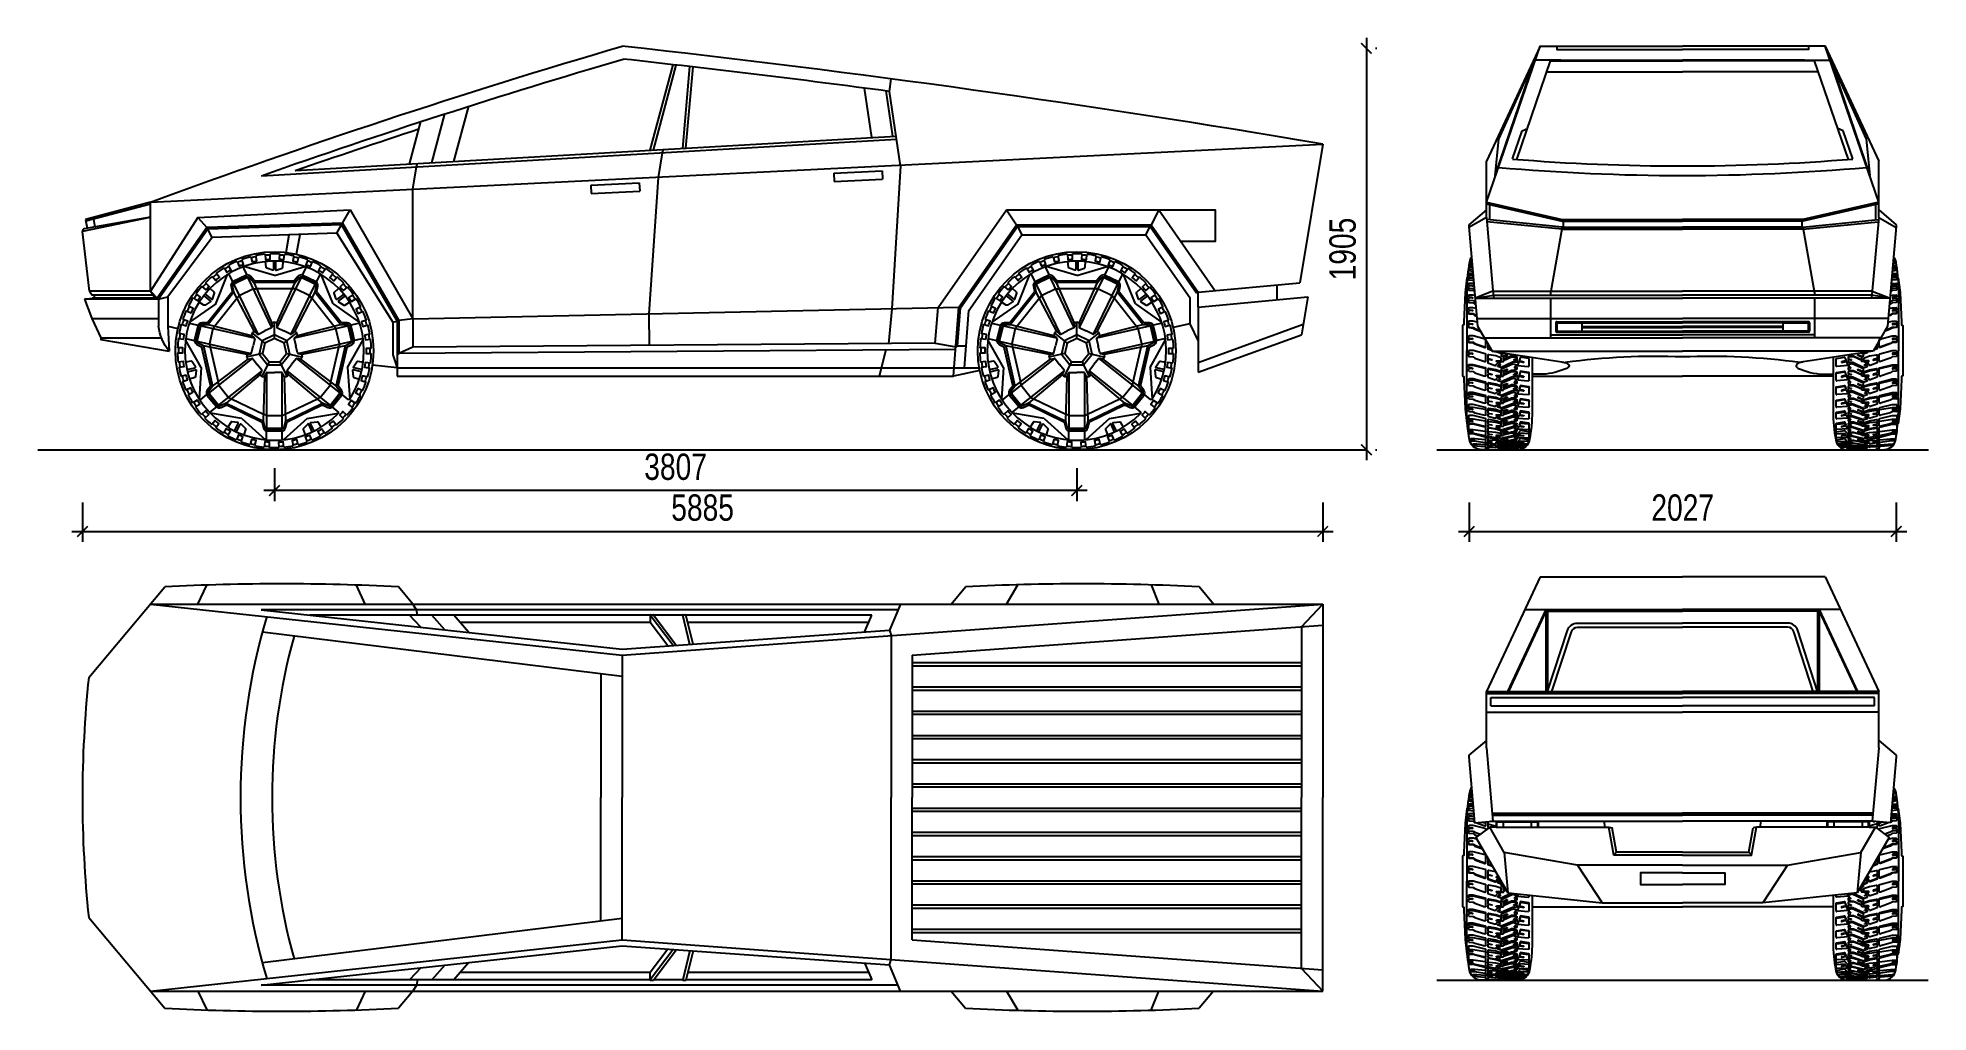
# Model space of a CAD drawing. Header units: millimetres. Extents: x -331 to 8639, y 932 to 5556.
import ezdxf

# ---------------------------------------------------------------- set-up
doc = ezdxf.new("R2010")
doc.units = ezdxf.units.MM
doc.layers.add('cad-block.com', color=250, linetype='Continuous')
doc.styles.add('KOTE', font='romrust.shx', dxfattribs={"width": 0.8})
doc.dimstyles.new('cad-block.com 50', dxfattribs={"dimscale": 50, "dimtxt": 2.5, "dimasz": 1, "dimexe": 1, "dimexo": 5, "dimgap": 1, "dimtad": 1, "dimdec": 0, "dimzin": 9, "dimdsep": 46, "dimtxsty": 'KOTE', "dimblk": 'ARCHTICK', "dimcen": 0, "dimdle": 1, "dimclrd": 4, "dimclre": 4, "dimclrt": 3, "dimadec": 0, "dimazin": 0, "dimtfac": 0.666667, "dimtdec": 0, "dimtix": 1, "dimtmove": 2, "dimatfit": 0, "dimfxl": 1, "dimtvp": 1, "dimtolj": 1, "dimarcsym": 0})

msp = doc.modelspace()

# ---------------------------------------------------------------- blocks, each defined once
blk = doc.blocks.new('Tesla Cybertruck_side_cad-block.com')
at = {"color": 0}
for p, q in [((-62.1, 1300.7), (2952, 1473.5)), ((98.2, 1324.9), (2949.8, 1488.4)), ((657, 1236.3), (673.5, 1342.9)), ((657, 621.5), (657, 1236.3))]:
    blk.add_line(p, q, dxfattribs=at)
for points in [[(-588.8, 1174.5, -0.017287), (1649.4, 1915, -0.017287)], [(-62.1, 1300.7, -0.01325), (1654.8, 1854)], [(98.2, 1324.9, -0.004558), (685.9, 1522.6, -0.004558)], [(-177.5, 894), (-167.8, 871, -0.013091), (-146.6, 879.2), (-155.1, 902.7)], [(-112.3, 915.8), (-106.2, 891.5, -0.013091), (-84, 896.5), (-88.8, 921)], [(-44.6, 927.5), (-42.2, 902.6, -0.013091), (-19.5, 904.3), (-20.6, 929.2)], [(24.1, 929.1), (22.7, 904.1, -0.013091), (45.4, 902.3), (48.1, 927.2)], [(92.2, 920.3), (87.2, 895.9, -0.013091), (109.4, 890.7), (115.7, 914.9)], [(158.3, 901.6), (149.7, 878.1, -0.013091), (170.8, 869.7), (180.7, 892.7)], [(3629.5, 894), (3639.2, 871, -0.013091), (3660.4, 879.2), (3651.9, 902.7)], [(3694.7, 915.8), (3700.8, 891.5, -0.013091), (3723, 896.5), (3718.2, 921)], [(3762.4, 927.5), (3764.8, 902.6, -0.013091), (3787.5, 904.3), (3786.4, 929.2)], [(3831.1, 929.1), (3829.7, 904.1, -0.013091), (3852.4, 902.3), (3855.1, 927.2)], [(3899.2, 920.3), (3894.2, 895.9, -0.013091), (3916.4, 890.7), (3922.7, 914.9)], [(3965.3, 901.6), (3956.7, 878.1, -0.013091), (3977.8, 869.7), (3987.7, 892.7)], [(-294.6, 822.9), (-278.6, 803.7, -0.013091), (-260.7, 817.8), (-275.7, 837.8)], [(-238.7, 862.8), (-225.7, 841.5, -0.013091), (-206, 852.8), (-217.8, 874.8)], [(-222.1, 832, -0.444246), (-214.9, 829.9), (-198.8, 796.5)], [(-91.8, 801.6, -0.22309), (-95.6, 803.4), (-111.3, 822.3, 0.34442), (-135.5, 827.5), (-165.3, 813.2), (-195, 798.9, 0.34442), (-206, 776.6), (-201, 752.6, -0.22309), (-202, 748.5)], [(-94.5, 560.5), (-191.9, 748.3), (-198.2, 778.3, -0.34442), (-191.6, 791.7), (-161.8, 806), (-132, 820.3, -0.34442), (-117.5, 817.1), (-97.9, 793.6), (-11.9, 600.3)], [(-11.8, 581), (-123.7, 813.3, 0.414214), (-130.4, 815.6), (-188.9, 787.4, 0.414214), (-191.3, 780.7), (-79.4, 548.5)], [(-144.6, 869.3, 0.444246), (-147.4, 862.5), (-131.3, 829)], [(-5, 894.7), (-5, 855.1, -0.520567), (-9, 852.3), (-36, 862.1, -0.291473), (-39.3, 866.4), (-41.6, 892.7)], [(5, 894.7), (5, 855.1, 0.520567), (9, 852.3), (36, 862.1, 0.291473), (39.3, 866.4), (41.6, 892.7)], [(79.4, 548.5), (191.3, 780.7, 0.414214), (188.9, 787.4), (130.4, 815.6, 0.414214), (123.7, 813.3), (11.8, 581)], [(11.9, 600.3), (97.9, 793.6), (117.5, 817.1, -0.34442), (132, 820.3), (161.8, 806), (191.6, 791.7, -0.34442), (198.2, 778.3), (191.9, 748.3), (94.5, 560.5)], [(202, 748.5, -0.22309), (201, 752.6), (206, 776.6, 0.34442), (195, 798.9), (165.3, 813.2), (135.5, 827.5, 0.34442), (111.3, 822.3), (95.6, 803.4, -0.22309), (91.8, 801.6)], [(144.6, 869.3, -0.444246), (147.4, 862.5), (131.3, 829)], [(222.1, 832, 0.444246), (214.9, 829.9), (198.8, 796.5)], [(220.9, 873.2), (208.8, 851.2, -0.013091), (228.5, 839.8), (241.7, 861)], [(278.5, 835.7), (263.3, 815.8, -0.013091), (281.1, 801.6), (297.2, 820.7)], [(3512.4, 822.9), (3528.4, 803.7, -0.013091), (3546.3, 817.8), (3531.3, 837.8)], [(3568.3, 862.8), (3581.3, 841.5, -0.013091), (3601, 852.8), (3589.2, 874.8)], [(3584.9, 832, -0.444246), (3592.1, 829.9), (3608.2, 796.5)], [(3715.2, 801.6, -0.22309), (3711.4, 803.4), (3695.7, 822.3, 0.34442), (3671.5, 827.5), (3641.7, 813.2), (3612, 798.9, 0.34442), (3601, 776.6), (3606, 752.6, -0.22309), (3605, 748.5)], [(3712.5, 560.5), (3615.1, 748.3), (3608.8, 778.3, -0.34442), (3615.4, 791.7), (3645.2, 806), (3675, 820.3, -0.34442), (3689.5, 817.1), (3709.1, 793.6), (3795.1, 600.3)], [(3795.2, 581), (3683.3, 813.3, 0.414214), (3676.6, 815.6), (3618.1, 787.4, 0.414214), (3615.7, 780.7), (3727.6, 548.5)], [(3662.4, 869.3, 0.444246), (3659.6, 862.5), (3675.7, 829)], [(3802, 894.7), (3802, 855.1, -0.520567), (3798, 852.3), (3771, 862.1, -0.291473), (3767.7, 866.4), (3765.4, 892.7)], [(3812, 894.7), (3812, 855.1, 0.520567), (3816, 852.3), (3843, 862.1, 0.291473), (3846.3, 866.4), (3848.6, 892.7)], [(3886.4, 548.5), (3998.3, 780.7, 0.414214), (3995.9, 787.4), (3937.4, 815.6, 0.414214), (3930.7, 813.3), (3818.8, 581)], [(3818.9, 600.3), (3904.9, 793.6), (3924.5, 817.1, -0.34442), (3939, 820.3), (3968.8, 806), (3998.6, 791.7, -0.34442), (4005.2, 778.3), (3998.9, 748.3), (3901.5, 560.5)], [(4009, 748.5, -0.22309), (4008, 752.6), (4013, 776.6, 0.34442), (4002, 798.9), (3972.3, 813.2), (3942.5, 827.5, 0.34442), (3918.3, 822.3), (3902.6, 803.4, -0.22309), (3898.8, 801.6)], [(3951.6, 869.3, -0.444246), (3954.4, 862.5), (3938.3, 829)], [(4029.1, 832, 0.444246), (4021.9, 829.9), (4005.8, 796.5)], [(4027.9, 873.2), (4015.8, 851.2, -0.013091), (4035.5, 839.8), (4048.7, 861)], [(4085.5, 835.7), (4070.3, 815.8, -0.013091), (4088.1, 801.6), (4104.2, 820.7)], [(-385.5, 720.4), (-364.6, 706.7, -0.013091), (-351.7, 725.5), (-371.9, 740.2)], [(-335.2, 730.9), (-304.2, 706.2, -0.520567), (-304.5, 701.3), (-329, 686.4, -0.291473), (-334.4, 686.5), (-356.4, 701)], [(-343.9, 775), (-325.2, 758.4, -0.013091), (-309.7, 775.1), (-327.5, 792.6)], [(-328.9, 738.7), (-298, 714, 0.520567), (-293.3, 715.4), (-284.2, 742.6, 0.291473), (-285.4, 747.9), (-304.5, 766)], [(328.9, 738.7), (298, 714, -0.520567), (293.3, 715.4), (284.2, 742.6, -0.291473), (285.4, 747.9), (304.5, 766)], [(335.2, 730.9), (304.2, 706.2, 0.520567), (304.5, 701.3), (329, 686.4, 0.291473), (334.4, 686.5), (356.4, 701)], [(329.9, 790.2), (311.9, 772.7, -0.013091), (327.4, 756), (346.2, 772.4)], [(373.9, 737.4), (353.6, 722.9, -0.013091), (366.3, 704), (387.4, 717.5)], [(3421.5, 720.4), (3442.4, 706.7, -0.013091), (3455.3, 725.5), (3435.1, 740.2)], [(3471.8, 730.9), (3502.8, 706.2, -0.520567), (3502.5, 701.3), (3478, 686.4, -0.291473), (3472.6, 686.5), (3450.6, 701)], [(3463.1, 775), (3481.8, 758.4, -0.013091), (3497.3, 775.1), (3479.5, 792.6)], [(3478.1, 738.7), (3509, 714, 0.520567), (3513.7, 715.4), (3522.8, 742.6, 0.291473), (3521.6, 747.9), (3502.5, 766)], [(4135.9, 738.7), (4105, 714, -0.520567), (4100.3, 715.4), (4091.2, 742.6, -0.291473), (4092.4, 747.9), (4111.5, 766)], [(4142.2, 730.9), (4111.2, 706.2, 0.520567), (4111.5, 701.3), (4136, 686.4, 0.291473), (4141.4, 686.5), (4163.4, 701)], [(4136.9, 790.2), (4118.9, 772.7, -0.013091), (4134.4, 756), (4153.2, 772.4)], [(4180.9, 737.4), (4160.6, 722.9, -0.013091), (4173.3, 704), (4194.4, 717.5)], [(-418.5, 660.1), (-395.8, 649.8, -0.013091), (-385.8, 670.2), (-408, 681.8)], [(409.6, 678.7), (387.3, 667.3, -0.013091), (397.1, 646.8), (419.9, 657)], [(3388.5, 660.1), (3411.2, 649.8, -0.013091), (3421.2, 670.2), (3399, 681.8)], [(4216.6, 678.7), (4194.3, 667.3, -0.013091), (4204.1, 646.8), (4226.9, 657)], [(-499.1, 468, -0.140005), (-549.6, 587.1, -0.876349)], [(-456, 528.3), (-431.2, 525.1, -0.013091), (-427.7, 547.6), (-452.3, 552.1)], [(-442.2, 595.6), (-418.1, 588.8, -0.013091), (-411.4, 610.5), (-435, 618.6)], [(-402.3, 605.9, 0.444246), (-398.7, 599.5), (-362.5, 591.2)], [(-316.5, 605, -0.22309), (-320.3, 603.1), (-344.8, 602.6, 0.34442), (-364, 587), (-371.4, 554.8), (-378.7, 522.6, 0.34442), (-368.2, 500.1), (-346.3, 489.1, -0.22309), (-343.7, 485.7)], [(-129.7, 452.6), (-337.2, 493.4), (-364.6, 507.3, -0.34442), (-370.9, 520.8), (-363.6, 553), (-356.2, 585.2, -0.34442), (-344.6, 594.6), (-314, 595.2), (-109.3, 542)], [(-94.2, 530), (-345.5, 587.3, 0.414214), (-351.5, 583.6), (-365.9, 520.2, 0.414214), (-362.2, 514.2), (-110.9, 456.8)], [(110.9, 456.8), (362.2, 514.2, 0.414214), (365.9, 520.2), (351.5, 583.6, 0.414214), (345.5, 587.3), (94.2, 530)], [(109.3, 542), (314, 595.2), (344.6, 594.6, -0.34442), (356.2, 585.2), (363.6, 553), (370.9, 520.8, -0.34442), (364.6, 507.3), (337.2, 493.4), (129.7, 452.6)], [(343.7, 485.7, -0.22309), (346.3, 489.1), (368.2, 500.1, 0.34442), (378.7, 522.6), (371.4, 554.8), (364, 587, 0.34442), (344.8, 602.6), (320.3, 603.1, -0.22309), (316.5, 605)], [(402.3, 605.9, -0.444246), (398.7, 599.5), (362.5, 591.2)], [(436.1, 615.3), (412.4, 607.4, -0.013091), (419, 585.6), (443.1, 592.3)], [(452.9, 548.7), (428.3, 544.4, -0.013091), (431.6, 521.9), (456.4, 524.9)], [(3351, 528.3), (3375.8, 525.1, -0.013091), (3379.3, 547.6), (3354.7, 552.1)], [(3364.8, 595.6), (3388.9, 588.8, -0.013091), (3395.6, 610.5), (3372, 618.6)], [(3404.7, 605.9, 0.444246), (3408.3, 599.5), (3444.5, 591.2)], [(3490.5, 605, -0.22309), (3486.7, 603.1), (3462.2, 602.6, 0.34442), (3443, 587), (3435.6, 554.8), (3428.3, 522.6, 0.34442), (3438.8, 500.1), (3460.7, 489.1, -0.22309), (3463.3, 485.7)], [(3677.3, 452.6), (3469.8, 493.4), (3442.4, 507.3, -0.34442), (3436.1, 520.8), (3443.4, 553), (3450.8, 585.2, -0.34442), (3462.4, 594.6), (3493, 595.2), (3697.7, 542)], [(3712.8, 530), (3461.5, 587.3, 0.414214), (3455.5, 583.6), (3441.1, 520.2, 0.414214), (3444.8, 514.2), (3696.1, 456.8)], [(3917.9, 456.8), (4169.2, 514.2, 0.414214), (4172.9, 520.2), (4158.5, 583.6, 0.414214), (4152.5, 587.3), (3901.2, 530)], [(3916.3, 542), (4121, 595.2), (4151.6, 594.6, -0.34442), (4163.2, 585.2), (4170.6, 553), (4177.9, 520.8, -0.34442), (4171.6, 507.3), (4144.2, 493.4), (3936.7, 452.6)], [(4150.7, 485.7, -0.22309), (4153.3, 489.1), (4175.2, 500.1, 0.34442), (4185.7, 522.6), (4178.4, 554.8), (4171, 587, 0.34442), (4151.8, 602.6), (4127.3, 603.1, -0.22309), (4123.5, 605)], [(4209.3, 605.9, -0.444246), (4205.7, 599.5), (4169.5, 591.2)], [(4243.1, 615.3), (4219.4, 607.4, -0.013091), (4226, 585.6), (4250.1, 592.3)], [(4259.9, 548.7), (4235.3, 544.4, -0.013091), (4238.6, 521.9), (4263.4, 524.9)], [(-459.6, 459.7), (-434.6, 460.2, -0.013091), (-434.5, 483), (-459.5, 483.8)], [(-421.5, 522.1, -0.444246), (-415.4, 526.3), (-379.2, 518.1)], [(421.5, 522.1, 0.444246), (415.4, 526.3), (379.2, 518.1)], [(459.6, 480.3), (434.6, 479.8, -0.013091), (434.5, 457), (459.5, 456.2)], [(3347.4, 459.7), (3372.4, 460.2, -0.013091), (3372.5, 483), (3347.5, 483.8)], [(3385.5, 522.1, -0.444246), (3391.6, 526.3), (3427.8, 518.1)], [(4228.5, 522.1, 0.444246), (4222.4, 526.3), (4186.2, 518.1)], [(4266.6, 480.3), (4241.6, 479.8, -0.013091), (4241.5, 457), (4266.5, 456.2)], [(-452.9, 391.3), (-428.3, 395.6, -0.013091), (-431.6, 418.1), (-456.4, 415.1)], [(-415.2, 380.4), (-376.6, 389.2, 0.520567), (-374.8, 393.7), (-390.3, 417.8, 0.291473), (-395.2, 420.1), (-421.3, 416.5)], [(-412.9, 370.6), (-374.4, 379.4, -0.520567), (-370.7, 376.1), (-374.3, 347.7, -0.291473), (-377.7, 343.5), (-402.8, 335.4)], [(-67.2, 357.7), (-228.6, 221), (-256.5, 208.2, -0.34442), (-271, 211.7), (-291.6, 237.5), (-312.2, 263.3, -0.34442), (-312.3, 278.2), (-293.7, 302.6), (-124.4, 429.4)], [(-105.6, 433.8), (-307.1, 273, 0.414214), (-307.9, 266), (-267.4, 215.2, 0.414214), (-260.4, 214.4), (-58.8, 375.1)], [(-37.5, 364.8), (-37.5, 107.1, 0.414214), (-32.5, 102.1), (32.5, 102.1, 0.414214), (37.5, 107.1), (37.5, 364.8)], [(58.8, 375.1), (260.4, 214.4, 0.414214), (267.4, 215.2), (307.9, 266, 0.414214), (307.1, 273), (105.6, 433.8)], [(124.4, 429.4), (293.7, 302.6), (312.3, 278.2, -0.34442), (312.2, 263.3), (291.6, 237.5), (271, 211.7, -0.34442), (256.5, 208.2), (228.6, 221), (67.2, 357.7)], [(412.9, 370.6), (374.4, 379.4, 0.520567), (370.7, 376.1), (374.3, 347.7, 0.291473), (377.7, 343.5), (402.8, 335.4)], [(415.2, 380.4), (376.6, 389.2, -0.520567), (374.8, 393.7), (390.3, 417.8, -0.291473), (395.2, 420.1), (421.3, 416.5)], [(456, 411.7), (431.2, 414.9, -0.013091), (427.7, 392.4), (452.3, 387.9)], [(3354.1, 391.3), (3378.7, 395.6, -0.013091), (3375.4, 418.1), (3350.6, 415.1)], [(3391.8, 380.4), (3430.4, 389.2, 0.520567), (3432.2, 393.7), (3416.7, 417.8, 0.291473), (3411.8, 420.1), (3385.7, 416.5)], [(3394.1, 370.6), (3432.6, 379.4, -0.520567), (3436.3, 376.1), (3432.7, 347.7, -0.291473), (3429.3, 343.5), (3404.2, 335.4)], [(3739.8, 357.7), (3578.4, 221), (3550.5, 208.2, -0.34442), (3536, 211.7), (3515.4, 237.5), (3494.8, 263.3, -0.34442), (3494.7, 278.2), (3513.3, 302.6), (3682.6, 429.4)], [(3701.4, 433.8), (3499.9, 273, 0.414214), (3499.1, 266), (3539.6, 215.2, 0.414214), (3546.6, 214.4), (3748.2, 375.1)], [(3769.5, 364.8), (3769.5, 107.1, 0.414214), (3774.5, 102.1), (3839.5, 102.1, 0.414214), (3844.5, 107.1), (3844.5, 364.8)], [(3865.8, 375.1), (4067.4, 214.4, 0.414214), (4074.4, 215.2), (4114.9, 266, 0.414214), (4114.1, 273), (3912.6, 433.8)], [(3931.4, 429.4), (4100.7, 302.6), (4119.3, 278.2, -0.34442), (4119.2, 263.3), (4098.6, 237.5), (4078, 211.7, -0.34442), (4063.5, 208.2), (4035.6, 221), (3874.2, 357.7)], [(4219.9, 370.6), (4181.4, 379.4, 0.520567), (4177.7, 376.1), (4181.3, 347.7, 0.291473), (4184.7, 343.5), (4209.8, 335.4)], [(4222.2, 380.4), (4183.6, 389.2, -0.520567), (4181.8, 393.7), (4197.3, 417.8, -0.291473), (4202.2, 420.1), (4228.3, 416.5)], [(4263, 411.7), (4238.2, 414.9, -0.013091), (4234.7, 392.4), (4259.3, 387.9)], [(-436.1, 324.7), (-412.4, 332.6, -0.013091), (-419, 354.4), (-443.1, 347.7)], [(-409.6, 261.3), (-387.3, 272.7, -0.013091), (-397.1, 293.2), (-419.9, 283)], [(-302.8, 306.7, -0.22309), (-303.7, 302.6), (-318.7, 283.1, 0.34442), (-318.4, 258.3), (-297.8, 232.5), (-277.2, 206.7, 0.34442), (-253.1, 200.9), (-230.8, 211.1, -0.22309), (-226.6, 211.1)], [(45.8, 347.4), (52.2, 136), (44.8, 106.3, -0.34442), (33, 97.1), (0, 97.1), (-33, 97.1, -0.34442), (-44.8, 106.3), (-52.2, 136), (-45.8, 347.4)], [(226.6, 211.1, -0.22309), (230.8, 211.1), (253.1, 200.9, 0.34442), (277.2, 206.7), (297.8, 232.5), (318.4, 258.3, 0.34442), (318.7, 283.1), (303.7, 302.6, -0.22309), (302.8, 306.7)], [(418.5, 279.9), (395.8, 290.2, -0.013091), (385.8, 269.8), (408, 258.2)], [(442.2, 344.4), (418.1, 351.2, -0.013091), (411.4, 329.5), (435, 321.4)], [(3370.9, 324.7), (3394.6, 332.6, -0.013091), (3388, 354.4), (3363.9, 347.7)], [(3397.4, 261.3), (3419.7, 272.7, -0.013091), (3409.9, 293.2), (3387.1, 283)], [(3504.2, 306.7, -0.22309), (3503.3, 302.6), (3488.3, 283.1, 0.34442), (3488.6, 258.3), (3509.2, 232.5), (3529.8, 206.7, 0.34442), (3553.9, 200.9), (3576.2, 211.1, -0.22309), (3580.4, 211.1)], [(3852.8, 347.4), (3859.2, 136), (3851.8, 106.3, -0.34442), (3840, 97.1), (3807, 97.1), (3774, 97.1, -0.34442), (3762.2, 106.3), (3754.8, 136), (3761.2, 347.4)], [(4033.6, 211.1, -0.22309), (4037.8, 211.1), (4060.1, 200.9, 0.34442), (4084.2, 206.7), (4104.8, 232.5), (4125.4, 258.3, 0.34442), (4125.7, 283.1), (4110.7, 302.6, -0.22309), (4109.8, 306.7)], [(4225.5, 279.9), (4202.8, 290.2, -0.013091), (4192.8, 269.8), (4215, 258.2)], [(4249.2, 344.4), (4225.1, 351.2, -0.013091), (4218.4, 329.5), (4242, 321.4)], [(-373.9, 202.6), (-353.6, 217.1, -0.013091), (-366.3, 236), (-387.4, 222.5)], [(-357.1, 240.2, 0.444246), (-349.8, 239), (-320.8, 262.1)], [(-329.9, 149.8), (-311.9, 167.3, -0.013091), (-327.4, 184), (-346.2, 167.6)], [(-303.5, 172.9, -0.444246), (-303.1, 180.4), (-274, 203.5)], [(303.5, 172.9, 0.444246), (303.1, 180.4), (274, 203.5)], [(343.9, 165), (325.2, 181.6, -0.013091), (309.7, 164.9), (327.5, 147.4)], [(357.1, 240.2, -0.444246), (349.8, 239), (320.8, 262.1)], [(385.5, 219.6), (364.6, 233.3, -0.013091), (351.7, 214.5), (371.9, 199.8)], [(3433.1, 202.6), (3453.4, 217.1, -0.013091), (3440.7, 236), (3419.6, 222.5)], [(3449.9, 240.2, 0.444246), (3457.2, 239), (3486.2, 262.1)], [(3477.1, 149.8), (3495.1, 167.3, -0.013091), (3479.6, 184), (3460.8, 167.6)], [(3503.5, 172.9, -0.444246), (3503.9, 180.4), (3533, 203.5)], [(4110.5, 172.9, 0.444246), (4110.1, 180.4), (4081, 203.5)], [(4150.9, 165), (4132.2, 181.6, -0.013091), (4116.7, 164.9), (4134.5, 147.4)], [(4164.1, 240.2, -0.444246), (4156.8, 239), (4127.8, 262.1)], [(4192.5, 219.6), (4171.6, 233.3, -0.013091), (4158.7, 214.5), (4178.9, 199.8)], [(-278.5, 104.3), (-263.3, 124.2, -0.013091), (-281.1, 138.4), (-297.2, 119.3)], [(-220.9, 66.8), (-208.8, 88.8, -0.013091), (-228.5, 100.2), (-241.7, 79)], [(-188.8, 89.5), (-171.6, 125.2, 0.520567), (-174, 129.4), (-202.6, 132.3, 0.291473), (-207.4, 129.9), (-220.8, 107.2)], [(-179.8, 85.2), (-162.6, 120.8, -0.520567), (-157.8, 121.6), (-137.7, 101.1, -0.291473), (-136.6, 95.8), (-145.9, 71.2)], [(-61.2, 131.4, -0.22309), (-58.5, 128.1), (-52.6, 104.3, 0.34442), (-33, 89.1), (0, 89.1), (33, 89.1, 0.34442), (52.6, 104.3), (58.5, 128.1, -0.22309), (61.2, 131.4)], [(179.8, 85.2), (162.6, 120.8, 0.520567), (157.8, 121.6), (137.7, 101.1, 0.291473), (136.6, 95.8), (145.9, 71.2)], [(188.8, 89.5), (171.6, 125.2, -0.520567), (174, 129.4), (202.6, 132.3, -0.291473), (207.4, 129.9), (220.8, 107.2)], [(238.7, 77.2), (225.7, 98.5, -0.013091), (206, 87.2), (217.8, 65.2)], [(294.6, 117.1), (278.6, 136.3, -0.013091), (260.7, 122.2), (275.7, 102.2)], [(3528.5, 104.3), (3543.7, 124.2, -0.013091), (3525.9, 138.4), (3509.8, 119.3)], [(3586.1, 66.8), (3598.2, 88.8, -0.013091), (3578.5, 100.2), (3565.3, 79)], [(3618.2, 89.5), (3635.4, 125.2, 0.520567), (3633, 129.4), (3604.4, 132.3, 0.291473), (3599.6, 129.9), (3586.2, 107.2)], [(3627.2, 85.2), (3644.4, 120.8, -0.520567), (3649.2, 121.6), (3669.3, 101.1, -0.291473), (3670.4, 95.8), (3661.1, 71.2)], [(3745.8, 131.4, -0.22309), (3748.5, 128.1), (3754.4, 104.3, 0.34442), (3774, 89.1), (3807, 89.1), (3840, 89.1, 0.34442), (3859.6, 104.3), (3865.5, 128.1, -0.22309), (3868.2, 131.4)], [(3986.8, 85.2), (3969.6, 120.8, 0.520567), (3964.8, 121.6), (3944.7, 101.1, 0.291473), (3943.6, 95.8), (3952.9, 71.2)], [(3995.8, 89.5), (3978.6, 125.2, -0.520567), (3981, 129.4), (4009.6, 132.3, -0.291473), (4014.4, 129.9), (4027.8, 107.2)], [(4045.7, 77.2), (4032.7, 98.5, -0.013091), (4013, 87.2), (4024.8, 65.2)], [(4101.6, 117.1), (4085.6, 136.3, -0.013091), (4067.7, 122.2), (4082.7, 102.2)], [(-158.3, 38.4), (-149.7, 61.9, -0.013091), (-170.8, 70.3), (-180.7, 47.3)], [(-92.2, 19.7), (-87.2, 44.1, -0.013091), (-109.4, 49.3), (-115.7, 25.1)], [(-24.1, 10.9), (-22.7, 35.9, -0.013091), (-45.4, 37.7), (-48.1, 12.8)], [(-43, 47.5, 0.444246), (-37.5, 52.5), (-37.5, 89.6)], [(44.6, 12.5), (42.2, 37.4, -0.013091), (19.5, 35.7), (20.6, 10.8)], [(43, 47.5, -0.444246), (37.5, 52.5), (37.5, 89.6)], [(112.3, 24.2), (106.2, 48.5, -0.013091), (84, 43.5), (88.8, 19)], [(177.5, 46), (167.8, 69, -0.013091), (146.6, 60.8), (155.1, 37.3)], [(3648.7, 38.4), (3657.3, 61.9, -0.013091), (3636.2, 70.3), (3626.3, 47.3)], [(3714.8, 19.7), (3719.8, 44.1, -0.013091), (3697.6, 49.3), (3691.3, 25.1)], [(3782.9, 10.9), (3784.3, 35.9, -0.013091), (3761.6, 37.7), (3758.9, 12.8)], [(3764, 47.5, 0.444246), (3769.5, 52.5), (3769.5, 89.6)], [(3851.6, 12.5), (3849.2, 37.4, -0.013091), (3826.5, 35.7), (3827.6, 10.8)], [(3850, 47.5, -0.444246), (3844.5, 52.5), (3844.5, 89.6)], [(3919.3, 24.2), (3913.2, 48.5, -0.013091), (3891, 43.5), (3895.8, 19)], [(3984.5, 46), (3974.8, 69, -0.013091), (3953.6, 60.8), (3962.1, 37.3)]]:
    blk.add_lwpolyline(points, format="xyb", dxfattribs=at)
for points in [[(1783.1, 1421.5), (1891.8, 1827.4)], [(1798.8, 1422.4), (1906.9, 1825.7)], [(1937.6, 1430.3), (1971.5, 1818.3)], [(1952.7, 1431.2), (1986.4, 1816.5)], [(2834.5, 1481.8), (2799.9, 1716.2)], [(2918.4, 1700.6), (2926.1, 1760.1)], [(851.6, 1368.1), (921.8, 1630.1)], [(2934.7, 1487.5), (2903, 1702.6)], [(2970.5, 1347.9), (2918.4, 1700.6)], [(641.3, 1356), (695.2, 1557.2)], [(746.4, 1362.1), (808.5, 1593.9)], [(-588.8, 1174.5), (4974, 1450.3)], [(4974, 1450.3), (4865.2, 792.5)], [(673.5, 1342.9), (679, 1358.2)], [(1839.7, 1409.7), (1820.8, 1291.9), (1776.6, 644.9), (1777.7, 495)], [(1839.7, 1409.7), (1846.9, 1425.1)], [(2970.5, 1347.9), (2928.9, 669)], [(1501.6, 1256.3), (1731.3, 1267.5)], [(1501.6, 1256.3), (1503.5, 1216.4)], [(1731.3, 1267.5), (1733.2, 1227.5)], [(2654.3, 1312.5), (2884.1, 1323.6)], [(2654.3, 1312.5), (2656.3, 1272.5)], [(2656.3, 1272.5), (2886, 1283.7)], [(2884.1, 1323.6), (2886, 1283.7)], [(-588.8, 1174.5), (-896.5, 1092.1)], [(-588.8, 1166.2), (-895.1, 1084.2)], [(-588.8, 753.4), (-588.8, 1174.5)], [(1503.5, 1216.4), (1733.2, 1227.5)], [(-590.6, 1102.9), (-910.9, 1035.9)], [(-588.8, 1103.3), (-902.3, 1048)], [(-896.5, 1092.1), (-889.1, 1050.3)], [(-859, 1093.8), (-852.4, 1056.8)], [(-363.1, 1102.8), (-588.8, 753.4)], [(-363.1, 1102.8), (358.9, 1138)], [(-363.1, 1102.8), (-320.8, 1055.2)], [(323, 1076), (358.9, 1138)], [(358.9, 1138), (657, 621.5)], [(3148.9, 675), (3473.1, 1138)], [(3473.1, 1138), (4194.3, 1138)], [(3473.1, 1138), (3521.7, 1068)], [(4195.8, 1138), (4159.4, 1068)], [(4194.3, 1138), (4464.3, 1138), (4464.3, 988), (4299.3, 988)], [(4195.8, 1138), (4464.1, 754.8)], [(-878.2, 753.4), (-910.9, 1035.9)], [(-320.8, 1055.2), (-556.1, 719.1)], [(-316.5, 1047.3), (-549.6, 714.5)], [(-295.2, 1008), (-505, 725.4)], [(323, 1076), (-320.8, 1055.2)], [(-320.8, 1055.2), (-316.5, 1047.3)], [(318.5, 1067.9), (-316.5, 1047.3)], [(-295.2, 1008), (-316.5, 1047.3)], [(295.9, 1027.1), (-295.2, 1008)], [(55.9, 936.7), (70.5, 1019.8)], [(105.1, 928.1), (121.6, 1021.5)], [(295.9, 1027.1), (318.5, 1067.9)], [(295.9, 1027.1), (562.5, 605.3)], [(318.5, 1067.9), (323, 1076)], [(318.5, 1067.9), (582.5, 610.7)], [(323, 1076), (590.5, 612.9)], [(3248, 677.1), (3521.7, 1068)], [(3255.8, 674.3), (3525.9, 1060)], [(3294.8, 660.3), (3546.7, 1020)], [(3521.7, 1068), (4159.4, 1068)], [(3525.9, 1060), (3521.7, 1068)], [(3525.9, 1060), (4155.2, 1060)], [(3525.9, 1060), (3546.7, 1020)], [(3546.7, 1020), (4134.4, 1020)], [(4134.4, 1020), (4155.2, 1060)], [(4134.4, 1020), (4342.8, 722.3)], [(4155.2, 1060), (4159.4, 1068)], [(4155.2, 1060), (4375.6, 745.2)], [(4159.4, 1068), (4383.6, 747.7)], [(-278.7, 692.2), (-222, 832)], [(0, 826.4), (-144.6, 869.3)], [(0, 826.4), (144.6, 869.3)], [(278.7, 692.2), (222, 832)], [(3528.3, 692.2), (3585, 832)], [(3807, 826.4), (3662.4, 869.3)], [(3807, 826.4), (3951.6, 869.3)], [(4085.7, 692.2), (4029, 832)], [(-901.9, 714.6), (-865.5, 719.1)], [(-588.8, 753.4), (-878.2, 753.4)], [(-878.2, 753.4), (-865.5, 734.1)], [(-576.1, 734.1), (-865.5, 734.1)], [(-556.1, 719.1), (-865.5, 719.1)], [(-855.5, 734.1), (-855.5, 719.1)], [(-588.8, 753.4), (-556.1, 719.1)], [(-588.8, 753.4), (-566.3, 719.1)], [(-556.1, 719.1), (-549.6, 714.5)], [(-549.6, 714.5), (-505, 725.4)], [(-505, 725.4), (-505, 725.4), (-505, 587.1), (-499.1, 468)], [(-316.5, 605), (-202, 748.5)], [(-191.9, 748.3), (-314, 595.2)], [(-177, 719.4), (-282.5, 587.1)], [(-167.4, 731.2), (-177, 719.4)], [(-99.8, 763.7), (-167.4, 731.2)], [(-99.8, 763.7), (-84.6, 763.9)], [(97.9, 793.6), (-97.9, 793.6)], [(-91.8, 801.6), (91.8, 801.6)], [(84.6, 763.9), (-84.6, 763.9)], [(99.8, 763.7), (84.6, 763.9)], [(167.4, 731.2), (99.8, 763.7)], [(167.4, 731.2), (177, 719.4)], [(282.5, 587.1), (177, 719.4)], [(314, 595.2), (191.9, 748.3)], [(202, 748.5), (316.5, 605)], [(3490.5, 605), (3605, 748.5)], [(3615.1, 748.3), (3493, 595.2)], [(3630, 719.4), (3524.5, 587.1)], [(3639.6, 731.2), (3630, 719.4)], [(3707.2, 763.7), (3639.6, 731.2)], [(3707.2, 763.7), (3722.4, 763.9)], [(3904.9, 793.6), (3709.1, 793.6)], [(3715.2, 801.6), (3898.8, 801.6)], [(3891.6, 763.9), (3722.4, 763.9)], [(3906.8, 763.7), (3891.6, 763.9)], [(3974.4, 731.2), (3906.8, 763.7)], [(3974.4, 731.2), (3984, 719.4)], [(4089.5, 587.1), (3984, 719.4)], [(4121, 595.2), (3998.9, 748.3)], [(4009, 748.5), (4123.5, 605)], [(4342.8, 722.3), (4342.8, 597.4), (4383.6, 514.8)], [(4375.6, 745.2), (4383.6, 747.7)], [(4383.6, 747.7), (4865.2, 792.5)], [(4383.6, 677.5), (4383.6, 747.7)], [(4383.6, 677.5), (4903.3, 725.6)], [(4757, 783), (4757, 712.8)], [(4903.3, 725.6), (4873.5, 545.9)], [(-549.6, 714.5), (-901.9, 714.6)], [(-901.9, 714.6), (-901.9, 714.6)], [(-901.9, 714.6), (-865.9, 622.8)], [(-549.6, 714.5), (-549.6, 587.1)], [(-278.7, 692.2), (-402.4, 605.9)], [(278.7, 692.2), (402.4, 605.9)], [(657, 621.5), (3248, 677.1)], [(2928.9, 669), (2914.4, 503.3)], [(3135.7, 505.5), (3148.9, 675)], [(3222.4, 348.8), (3248, 677.1)], [(3241.7, 493.9), (3255.8, 674.3)], [(3273.6, 388.8), (3294.8, 660.3)], [(3528.3, 692.2), (3404.6, 605.9)], [(4085.7, 692.2), (4209.4, 605.9)], [(4383.6, 677.5), (4383.6, 367.6)], [(-865.9, 622.8), (-549.6, 622.8)], [(-865.9, 622.8), (-822.9, 530.6)], [(-505, 587.1), (-457.9, 576.2)], [(-291.9, 575.1), (-308.5, 502)], [(-291.9, 575.1), (-282.5, 587.1)], [(-106.4, 554.8), (-109.3, 542)], [(-109.3, 542), (-95.6, 531.6)], [(-94.5, 560.5), (-106.4, 554.8)], [(-58.6, 516.8), (-106.4, 554.8)], [(-94.5, 560.5), (-81.4, 549.5)], [(-76, 548.8), (-45.1, 563.7)], [(0, 545), (-58.6, 516.8)], [(-14.2, 578.5), (-45.1, 563.7)], [(0, 606), (-11.9, 600.3)], [(-11.9, 600.3), (-11.4, 583.2)], [(11.9, 600.3), (0, 606)], [(0, 545), (0, 606)], [(58.6, 516.8), (0, 545)], [(0, 528.4), (0, 545)], [(11.9, 600.3), (11.4, 583.2)], [(14.2, 578.5), (45.1, 563.7)], [(76, 548.8), (45.1, 563.7)], [(58.6, 516.8), (106.4, 554.8)], [(94.5, 560.5), (81.4, 549.5)], [(106.4, 554.8), (94.5, 560.5)], [(109.3, 542), (95.6, 531.6)], [(109.3, 542), (106.4, 554.8)], [(291.9, 575.1), (282.5, 587.1)], [(308.5, 502), (291.9, 575.1)], [(562.5, 605.3), (582.5, 610.7)], [(562.5, 605.3), (562.5, 450.2)], [(582.5, 610.7), (590.5, 612.9)], [(582.5, 610.7), (582.5, 348.8)], [(657, 621.5), (590.5, 612.9)], [(590.5, 612.9), (590.5, 456.3)], [(657, 621.5), (657, 486.8)], [(3515.1, 575.1), (3498.5, 502)], [(3515.1, 575.1), (3524.5, 587.1)], [(3700.6, 554.8), (3697.7, 542)], [(3697.7, 542), (3711.4, 531.6)], [(3712.5, 560.5), (3700.6, 554.8)], [(3748.4, 516.8), (3700.6, 554.8)], [(3712.5, 560.5), (3725.6, 549.5)], [(3731, 548.8), (3761.9, 563.7)], [(3807, 545), (3748.4, 516.8)], [(3792.8, 578.5), (3761.9, 563.7)], [(3807, 606), (3795.1, 600.3)], [(3795.1, 600.3), (3795.6, 583.2)], [(3818.9, 600.3), (3807, 606)], [(3807, 545), (3807, 606)], [(3865.6, 516.8), (3807, 545)], [(3807, 528.4), (3807, 545)], [(3818.9, 600.3), (3818.4, 583.2)], [(3821.2, 578.5), (3852.1, 563.7)], [(3883, 548.8), (3852.1, 563.7)], [(3865.6, 516.8), (3913.4, 554.8)], [(3901.5, 560.5), (3888.4, 549.5)], [(3913.4, 554.8), (3901.5, 560.5)], [(3916.3, 542), (3902.6, 531.6)], [(3916.3, 542), (3913.4, 554.8)], [(4098.9, 575.1), (4089.5, 587.1)], [(4115.5, 502), (4098.9, 575.1)], [(4342.8, 597.4), (4264, 579.9)], [(4383.6, 414.7), (4881.8, 596)], [(4383.6, 367.6), (4873.5, 545.9)], [(-822.9, 530.6), (-535.4, 530.6)], [(-822.9, 530.6), (-822.9, 522.6), (-499.1, 468)], [(-347.5, 390.7), (-421.5, 522.1)], [(-302.8, 306.7), (-343.7, 485.7)], [(-337.2, 493.4), (-293.7, 302.6)], [(-308.5, 502), (-305.4, 487.1)], [(-305.4, 487.1), (-267.7, 322.1)], [(-73.1, 453.3), (-132.6, 439.7)], [(-129.7, 452.6), (-132.6, 439.7)], [(-129.7, 452.6), (-112.9, 455.9)], [(-109, 459.7), (-101.4, 493.1)], [(-93.7, 526.5), (-101.4, 493.1)], [(-58.6, 516.8), (-73.1, 453.3)], [(-56.9, 457), (-73.1, 453.3)], [(-73.1, 453.3), (-32.5, 402.4)], [(-45.6, 506.4), (-58.6, 516.8)], [(-45.6, 506.4), (-56.9, 457)], [(-56.9, 457), (-25.3, 417.4)], [(0, 528.4), (-45.6, 506.4)], [(45.6, 506.4), (0, 528.4)], [(25.3, 417.4), (56.9, 457)], [(32.5, 402.4), (73.1, 453.3)], [(45.6, 506.4), (58.6, 516.8)], [(56.9, 457), (45.6, 506.4)], [(56.9, 457), (73.1, 453.3)], [(73.1, 453.3), (58.6, 516.8)], [(73.1, 453.3), (132.6, 439.7)], [(93.7, 526.5), (101.4, 493.1)], [(109, 459.7), (101.4, 493.1)], [(129.7, 452.6), (112.9, 455.9)], [(132.6, 439.7), (129.7, 452.6)], [(267.7, 322.1), (305.4, 487.1)], [(293.7, 302.6), (337.2, 493.4)], [(343.7, 485.7), (302.8, 306.7)], [(308.5, 502), (305.4, 487.1)], [(347.5, 390.7), (421.5, 522.1)], [(562.5, 450.2), (582.5, 388.8)], [(590.5, 456.3), (582.5, 450.2)], [(657, 486.8), (590.5, 456.3)], [(3232.3, 476.2), (590.5, 456.3)], [(3135.7, 505.5), (657, 486.8)], [(2900.9, 473.7), (2869.5, 348.8)], [(3135.7, 505.5), (3233.3, 489.2)], [(3233.3, 489.2), (3241.7, 493.9)], [(3241.7, 493.9), (3281.8, 493.9)], [(3459.5, 390.7), (3385.5, 522.1)], [(3504.2, 306.7), (3463.3, 485.7)], [(3469.8, 493.4), (3513.3, 302.6)], [(3498.5, 502), (3501.6, 487.1)], [(3501.6, 487.1), (3539.3, 322.1)], [(3733.9, 453.3), (3674.4, 439.7)], [(3677.3, 452.6), (3674.4, 439.7)], [(3677.3, 452.6), (3694.1, 455.9)], [(3698, 459.7), (3705.6, 493.1)], [(3713.3, 526.5), (3705.6, 493.1)], [(3748.4, 516.8), (3733.9, 453.3)], [(3750.1, 457), (3733.9, 453.3)], [(3733.9, 453.3), (3774.5, 402.4)], [(3761.4, 506.4), (3748.4, 516.8)], [(3761.4, 506.4), (3750.1, 457)], [(3750.1, 457), (3781.7, 417.4)], [(3807, 528.4), (3761.4, 506.4)], [(3852.6, 506.4), (3807, 528.4)], [(3832.3, 417.4), (3863.9, 457)], [(3839.5, 402.4), (3880.1, 453.3)], [(3852.6, 506.4), (3865.6, 516.8)], [(3863.9, 457), (3852.6, 506.4)], [(3863.9, 457), (3880.1, 453.3)], [(3880.1, 453.3), (3865.6, 516.8)], [(3880.1, 453.3), (3939.6, 439.7)], [(3900.7, 526.5), (3908.4, 493.1)], [(3916, 459.7), (3908.4, 493.1)], [(3936.7, 452.6), (3919.9, 455.9)], [(3939.6, 439.7), (3936.7, 452.6)], [(4074.7, 322.1), (4112.4, 487.1)], [(4100.7, 302.6), (4144.2, 493.4)], [(4150.7, 485.7), (4109.8, 306.7)], [(4115.5, 502), (4112.4, 487.1)], [(4154.5, 390.7), (4228.5, 522.1)], [(-347.5, 390.7), (-357.1, 240.2)], [(-132.6, 439.7), (-124.4, 429.4)], [(-124.4, 429.4), (-107.8, 433.7)], [(-102.6, 432), (-81.3, 405.2)], [(-59.9, 378.4), (-81.3, 405.2)], [(-67.2, 357.7), (-59.4, 373)], [(-32.5, 402.4), (-59, 347.4)], [(-45.8, 347.4), (-38.8, 363.1)], [(-34.3, 366), (0, 366)], [(-25.3, 417.4), (-32.5, 402.4)], [(-32.5, 402.4), (32.5, 402.4)], [(-25.3, 417.4), (25.3, 417.4)], [(34.3, 366), (0, 366)], [(25.3, 417.4), (32.5, 402.4)], [(32.5, 402.4), (59, 347.4)], [(45.8, 347.4), (38.8, 363.1)], [(67.2, 357.7), (59.4, 373)], [(59.9, 378.4), (81.3, 405.2)], [(102.6, 432), (81.3, 405.2)], [(124.4, 429.4), (107.8, 433.7)], [(124.4, 429.4), (132.6, 439.7)], [(347.5, 390.7), (357.1, 240.2)], [(582.5, 388.8), (464.9, 401.3)], [(582.5, 388.8), (3225.5, 388.8)], [(3346.4, 376.3), (3222.4, 348.8)], [(3225.5, 388.8), (3344.1, 388.8)], [(3459.5, 390.7), (3449.9, 240.2)], [(3674.4, 439.7), (3682.6, 429.4)], [(3682.6, 429.4), (3699.2, 433.7)], [(3704.4, 432), (3725.7, 405.2)], [(3747.1, 378.4), (3725.7, 405.2)], [(3739.8, 357.7), (3747.6, 373)], [(3774.5, 402.4), (3748, 347.4)], [(3761.2, 347.4), (3768.2, 363.1)], [(3772.7, 366), (3807, 366)], [(3781.7, 417.4), (3774.5, 402.4)], [(3774.5, 402.4), (3839.5, 402.4)], [(3781.7, 417.4), (3832.3, 417.4)], [(3841.3, 366), (3807, 366)], [(3832.3, 417.4), (3839.5, 402.4)], [(3839.5, 402.4), (3866, 347.4)], [(3852.8, 347.4), (3845.8, 363.1)], [(3874.2, 357.7), (3866.4, 373)], [(3866.9, 378.4), (3888.3, 405.2)], [(3909.6, 432), (3888.3, 405.2)], [(3931.4, 429.4), (3914.8, 433.7)], [(3931.4, 429.4), (3939.6, 439.7)], [(4154.5, 390.7), (4164.1, 240.2)], [(-264.1, 307.3), (-267.7, 322.1)], [(-264.1, 307.3), (-217.4, 248.7)], [(-67.2, 357.7), (-59, 347.4)], [(-59, 347.4), (-45.8, 347.4)], [(45.8, 347.4), (59, 347.4)], [(59, 347.4), (67.2, 357.7)], [(217.4, 248.7), (264.1, 307.3)], [(264.1, 307.3), (267.7, 322.1)], [(582.5, 348.8), (3222.4, 348.8)], [(3542.9, 307.3), (3539.3, 322.1)], [(3542.9, 307.3), (3589.6, 248.7)], [(3739.8, 357.7), (3748, 347.4)], [(3748, 347.4), (3761.2, 347.4)], [(3852.8, 347.4), (3866, 347.4)], [(3866, 347.4), (3874.2, 357.7)], [(4024.4, 248.7), (4071.1, 307.3)], [(4071.1, 307.3), (4074.7, 322.1)], [(-228.6, 221), (-52.2, 136)], [(-61.2, 131.4), (-226.6, 211.1)], [(-217.4, 248.7), (-203.8, 241.9)], [(-203.8, 241.9), (-51.3, 168.5)], [(51.3, 168.5), (203.8, 241.9)], [(52.2, 136), (228.6, 221)], [(226.6, 211.1), (61.2, 131.4)], [(217.4, 248.7), (203.8, 241.9)], [(3578.4, 221), (3754.8, 136)], [(3745.8, 131.4), (3580.4, 211.1)], [(3589.6, 248.7), (3603.2, 241.9)], [(3603.2, 241.9), (3755.7, 168.5)], [(3858.3, 168.5), (4010.8, 241.9)], [(3859.2, 136), (4035.6, 221)], [(4033.6, 211.1), (3868.2, 131.4)], [(4024.4, 248.7), (4010.8, 241.9)], [(-154.6, 148.9), (-303.5, 173)], [(-154.6, 148.9), (-43, 47.5)], [(-37.5, 162.1), (-51.3, 168.5)], [(-37.5, 162.1), (37.5, 162.1)], [(37.5, 162.1), (51.3, 168.5)], [(154.6, 148.9), (43, 47.5)], [(154.6, 148.9), (303.5, 173)], [(3652.4, 148.9), (3503.5, 173)], [(3652.4, 148.9), (3764, 47.5)], [(3769.5, 162.1), (3755.7, 168.5)], [(3769.5, 162.1), (3844.5, 162.1)], [(3844.5, 162.1), (3858.3, 168.5)], [(3961.6, 148.9), (3850, 47.5)], [(3961.6, 148.9), (4110.5, 173)]]:
    blk.add_lwpolyline(points, dxfattribs=at)
for centre in [(0, 470), (3807, 470)]:
    blk.add_circle(centre, 470, dxfattribs=at)
for centre, radius, start, end in [((-4593.7, -54879.2), 57136.3, 80.36011, 83.72693), ((-4593.7, -54879.2), 57076.3, 82.437, 83.7149), ((-899.9, 1037.2), 11, 102.42424, 186.60838), ((0, 470), 454.7, 109.71429, 112.71429), ((0, 470), 459.7, 104.14286, 109.71429), ((0, 470), 454.7, 101.14286, 104.14286), ((0, 470), 459.7, 95.57143, 101.14286), ((0, 470), 454.7, 92.57143, 95.57143), ((0, 470), 459.7, 87, 92.57143), ((0, 470), 454.7, 84, 87), ((0, 470), 459.7, 78.42857, 84), ((0, 470), 454.7, 75.42857, 78.42857), ((0, 470), 459.7, 69.85714, 75.42857), ((3807, 470), 454.7, 109.71429, 112.71429), ((3807, 470), 459.7, 104.14286, 109.71429), ((3807, 470), 454.7, 101.14286, 104.14286), ((3807, 470), 459.7, 95.57143, 101.14286), ((3807, 470), 454.7, 92.57143, 95.57143), ((3807, 470), 459.7, 87, 92.57143), ((3807, 470), 454.7, 84, 87), ((3807, 470), 459.7, 78.42857, 84), ((3807, 470), 454.7, 75.42857, 78.42857), ((3807, 470), 459.7, 69.85714, 75.42857), ((0, 470), 424.7, 327.24061, 315.61653), ((0, 470), 459.7, 129.85714, 135.42857), ((0, 470), 454.7, 126.85714, 129.85714), ((0, 470), 459.7, 121.28571, 126.85714), ((0, 470), 454.7, 118.28571, 121.28571), ((0, 470), 459.7, 112.71429, 118.28571), ((0, 470), 454.7, 66.85714, 69.85714), ((0, 470), 459.7, 61.28571, 66.85714), ((0, 470), 454.7, 58.28571, 61.28571), ((0, 470), 459.7, 52.71429, 58.28571), ((0, 470), 454.7, 49.71429, 52.71429), ((0, 470), 459.7, 44.14286, 49.71429), ((3807, 470), 424.7, 327.24061, 315.61653), ((3807, 470), 459.7, 129.85714, 135.42857), ((3807, 470), 454.7, 126.85714, 129.85714), ((3807, 470), 459.7, 121.28571, 126.85714), ((3807, 470), 454.7, 118.28571, 121.28571), ((3807, 470), 459.7, 112.71429, 118.28571), ((3807, 470), 454.7, 66.85714, 69.85714), ((3807, 470), 459.7, 61.28571, 66.85714), ((3807, 470), 454.7, 58.28571, 61.28571), ((3807, 470), 459.7, 52.71429, 58.28571), ((3807, 470), 454.7, 49.71429, 52.71429), ((3807, 470), 459.7, 44.14286, 49.71429), ((0, 470), 459.7, 147, 152.57143), ((0, 470), 454.7, 144, 147), ((0, 470), 459.7, 138.42857, 144), ((0, 470), 454.7, 135.42857, 138.42857), ((0, 470), 454.7, 41.14286, 44.14286), ((0, 470), 459.7, 35.57143, 41.14286), ((0, 470), 454.7, 32.57143, 35.57143), ((3807, 470), 459.7, 147, 152.57143), ((3807, 470), 454.7, 144, 147), ((3807, 470), 459.7, 138.42857, 144), ((3807, 470), 454.7, 135.42857, 138.42857), ((3807, 470), 454.7, 41.14286, 44.14286), ((3807, 470), 459.7, 35.57143, 41.14286), ((3807, 470), 454.7, 32.57143, 35.57143), ((0, 470), 459.7, 155.57143, 161.14286), ((0, 470), 454.7, 152.57143, 155.57143), ((0, 470), 459.7, 27, 32.57143), ((0, 470), 454.7, 24, 27), ((0, 470), 459.7, 18.42857, 24), ((3807, 470), 459.7, 155.57143, 161.14286), ((3807, 470), 454.7, 152.57143, 155.57143), ((3807, 470), 459.7, 27, 32.57143), ((3807, 470), 454.7, 24, 27), ((3807, 470), 459.7, 18.42857, 24), ((0, 470), 459.7, 164.14286, 169.71429), ((0, 470), 454.7, 169.71429, 172.71429), ((0, 470), 454.7, 161.14286, 164.14286), ((-78.1, 553.3), 5, 229.87099, 295.71429), ((-16.4, 583), 5, 295.71429, 1.55758), ((16.4, 583), 5, 178.44242, 244.28571), ((78.1, 553.3), 5, 244.28571, 310.12901), ((0, 470), 454.7, 15.42857, 18.42857), ((0, 470), 459.7, 9.85714, 15.42857), ((0, 470), 454.7, 6.85714, 9.85714), ((3807, 470), 459.7, 164.14286, 169.71429), ((3807, 470), 454.7, 169.71429, 172.71429), ((3807, 470), 454.7, 161.14286, 164.14286), ((3728.9, 553.3), 5, 229.87099, 295.71429), ((3790.6, 583), 5, 295.71429, 1.55758), ((3823.4, 583), 5, 178.44242, 244.28571), ((3885.1, 553.3), 5, 244.28571, 310.12901), ((3807, 470), 454.7, 15.42857, 18.42857), ((3807, 470), 459.7, 9.85714, 15.42857), ((3807, 470), 454.7, 6.85714, 9.85714), ((0, 470), 459.7, 181.28571, 186.85714), ((0, 470), 459.7, 172.71429, 178.28571), ((0, 470), 454.7, 178.28571, 181.28571), ((-113.9, 460.8), 5, 281.29956, 347.14286), ((-98.6, 527.7), 5, 347.14286, 52.98615), ((98.6, 527.7), 5, 127.01385, 192.85714), ((113.9, 460.8), 5, 192.85714, 258.70044), ((0, 470), 454.7, 358.28571, 1.28571), ((0, 470), 459.7, 352.71429, 358.28571), ((0, 470), 459.7, 1.28571, 6.85714), ((3807, 470), 459.7, 181.28571, 186.85714), ((3807, 470), 459.7, 172.71429, 178.28571), ((3807, 470), 454.7, 178.28571, 181.28571), ((3693.1, 460.8), 5, 281.29956, 347.14286), ((3708.4, 527.7), 5, 347.14286, 52.98615), ((3905.6, 527.7), 5, 127.01385, 192.85714), ((3920.9, 460.8), 5, 192.85714, 258.70044), ((3807, 470), 454.7, 358.28571, 1.28571), ((3807, 470), 459.7, 352.71429, 358.28571), ((3807, 470), 459.7, 1.28571, 6.85714), ((0, 470), 459.7, 189.85714, 195.42857), ((0, 470), 454.7, 186.85714, 189.85714), ((-106.6, 428.9), 5, 38.57143, 104.41472), ((-63.8, 375.3), 5, 332.72814, 38.57143), ((-34.3, 361), 5, 90, 155.84329), ((34.3, 361), 5, 24.15671, 90), ((63.8, 375.3), 5, 141.42857, 207.27186), ((106.6, 428.9), 5, 75.58528, 141.42857), ((0, 470), 459.7, 344.14286, 349.71429), ((0, 470), 454.7, 349.71429, 352.71429), ((3807, 470), 459.7, 189.85714, 195.42857), ((3807, 470), 454.7, 186.85714, 189.85714), ((3700.4, 428.9), 5, 38.57143, 104.41472), ((3743.2, 375.3), 5, 332.72814, 38.57143), ((3772.7, 361), 5, 90, 155.84329), ((3841.3, 361), 5, 24.15671, 90), ((3870.8, 375.3), 5, 141.42857, 207.27186), ((3913.6, 428.9), 5, 75.58528, 141.42857), ((3807, 470), 459.7, 344.14286, 349.71429), ((3807, 470), 454.7, 349.71429, 352.71429), ((0, 470), 454.7, 195.42857, 198.42857), ((0, 470), 459.7, 198.42857, 204), ((0, 470), 454.7, 204, 207), ((0, 470), 454.7, 332.57143, 335.57143), ((0, 470), 459.7, 335.57143, 341.14286), ((0, 470), 454.7, 341.14286, 344.14286), ((3807, 470), 454.7, 195.42857, 198.42857), ((3807, 470), 459.7, 198.42857, 204), ((3807, 470), 454.7, 204, 207), ((3807, 470), 454.7, 332.57143, 335.57143), ((3807, 470), 459.7, 335.57143, 341.14286), ((3807, 470), 454.7, 341.14286, 344.14286), ((0, 470), 459.7, 207, 212.57143), ((0, 470), 454.7, 212.57143, 215.57143), ((0, 470), 459.7, 215.57143, 221.14286), ((0, 470), 459.7, 318.42857, 324), ((0, 470), 454.7, 324, 327), ((0, 470), 459.7, 327, 332.57143), ((3807, 470), 459.7, 207, 212.57143), ((3807, 470), 454.7, 212.57143, 215.57143), ((3807, 470), 459.7, 215.57143, 221.14286), ((3807, 470), 459.7, 318.42857, 324), ((3807, 470), 454.7, 324, 327), ((3807, 470), 459.7, 327, 332.57143), ((0, 470), 454.7, 221.14286, 224.14286), ((0, 470), 459.7, 224.14286, 229.71429), ((0, 470), 454.7, 229.71429, 232.71429), ((0, 470), 459.7, 232.71429, 238.28571), ((0, 470), 459.7, 301.28571, 306.85714), ((0, 470), 454.7, 306.85714, 309.85714), ((0, 470), 459.7, 309.85714, 315.42857), ((0, 470), 454.7, 315.42857, 318.42857), ((3807, 470), 454.7, 221.14286, 224.14286), ((3807, 470), 459.7, 224.14286, 229.71429), ((3807, 470), 454.7, 229.71429, 232.71429), ((3807, 470), 459.7, 232.71429, 238.28571), ((3807, 470), 459.7, 301.28571, 306.85714), ((3807, 470), 454.7, 306.85714, 309.85714), ((3807, 470), 459.7, 309.85714, 315.42857), ((3807, 470), 454.7, 315.42857, 318.42857), ((0, 470), 454.7, 238.28571, 241.28571), ((0, 470), 459.7, 241.28571, 246.85714), ((0, 470), 454.7, 246.85714, 249.85714), ((0, 470), 459.7, 249.85714, 255.42857), ((0, 470), 454.7, 255.42857, 258.42857), ((0, 470), 459.7, 258.42857, 264), ((0, 470), 454.7, 264, 267), ((0, 470), 459.7, 267, 272.57143), ((0, 470), 454.7, 272.57143, 275.57143), ((0, 470), 459.7, 275.57143, 281.14286), ((0, 470), 454.7, 281.14286, 284.14286), ((0, 470), 459.7, 284.14286, 289.71429), ((0, 470), 454.7, 289.71429, 292.71429), ((0, 470), 459.7, 292.71429, 298.28571), ((0, 470), 454.7, 298.28571, 301.28571), ((3807, 470), 454.7, 238.28571, 241.28571), ((3807, 470), 459.7, 241.28571, 246.85714), ((3807, 470), 454.7, 246.85714, 249.85714), ((3807, 470), 459.7, 249.85714, 255.42857), ((3807, 470), 454.7, 255.42857, 258.42857), ((3807, 470), 459.7, 258.42857, 264), ((3807, 470), 454.7, 264, 267), ((3807, 470), 459.7, 267, 272.57143), ((3807, 470), 454.7, 272.57143, 275.57143), ((3807, 470), 459.7, 275.57143, 281.14286), ((3807, 470), 454.7, 281.14286, 284.14286), ((3807, 470), 459.7, 284.14286, 289.71429), ((3807, 470), 454.7, 289.71429, 292.71429), ((3807, 470), 459.7, 292.71429, 298.28571), ((3807, 470), 454.7, 298.28571, 301.28571)]:
    blk.add_arc(centre, radius, start, end, dxfattribs=at)
blk = doc.blocks.new('Tesla Cybertruck_front_cad-block.com')
at = {"color": 0}
for p, q in [((-1008.5, 897.5), (-1008.9, 894.2)), ((-999.8, 897.2), (-1008.5, 897.5)), ((-1007, 903.1), (-1007.9, 899.8)), ((-1007.9, 899.8), (-1000, 899.5)), ((-1000.4, 904.7), (-1003.2, 904.7)), ((999.8, 897.2), (1008.5, 897.5)), ((1007.9, 899.8), (1000, 899.5)), ((1000.4, 904.7), (1003.2, 904.7)), ((1007, 903.1), (1007.9, 899.8)), ((1008.5, 897.5), (1008.9, 894.2)), ((-1016.6, 833.4), (-1016.6, 829)), ((-1016.6, 829), (-998, 827.9)), ((-1016.6, 825.7), (-1016.6, 820.9)), ((-998.4, 824.6), (-1016.6, 825.7)), ((-1014.7, 866), (-1014.7, 861.8)), ((-998.4, 865), (-1014.7, 866)), ((-1013.6, 816.6), (-993.8, 815.3)), ((-1013.5, 872.4), (-1013.5, 868.7)), ((-1013.5, 868.7), (-998, 867.8)), ((-994.4, 836.1), (-1012.8, 836.1)), ((-1011.6, 858.2), (-996.3, 857.2)), ((-997.8, 874.7), (-1009.7, 874.7)), ((-1005.9, 891.2), (-999.2, 890.9)), ((-993.8, 815.3), (-992.5, 814.7)), ((993.8, 815.3), (992.5, 814.7)), ((1013.6, 816.6), (993.8, 815.3)), ((994.4, 836.1), (1012.8, 836.1)), ((1011.6, 858.2), (996.3, 857.2)), ((997.8, 874.7), (1009.7, 874.7)), ((1013.5, 868.7), (998, 867.8)), ((1016.6, 829), (998, 827.9)), ((998.4, 865), (1014.7, 866)), ((998.4, 824.6), (1016.6, 825.7)), ((1005.9, 891.2), (999.2, 890.9)), ((1013.5, 872.4), (1013.5, 868.7)), ((1014.7, 866), (1014.7, 861.8)), ((1016.6, 833.4), (1016.6, 829)), ((1016.6, 825.7), (1016.6, 820.9)), ((-1016.6, 786.4), (-1016.6, 781.5)), ((-1016.6, 781.5), (-998, 780.2)), ((-1016.6, 777.7), (-1016.6, 772.2)), ((-998.4, 776.4), (-1016.6, 777.7)), ((-1016.6, 730.6), (-1016.6, 725.1)), ((-1016.6, 725.1), (-998, 723.7)), ((-1016.6, 721), (-1016.6, 714.8)), ((-998.4, 719.5), (-1016.6, 721)), ((-1013.6, 767.3), (-993.8, 765.7)), ((-993.8, 789.5), (-1012.8, 789.5)), ((-993.8, 734.1), (-1012.8, 734.1)), ((-990.3, 788.8), (-993.8, 789.5)), ((-993.8, 765.7), (-988, 762.5)), ((-985.3, 732.1), (-993.8, 734.1)), ((985.3, 732.1), (993.8, 734.1)), ((993.8, 765.7), (988, 762.5)), ((990.3, 788.8), (993.8, 789.5)), ((993.8, 789.5), (1012.8, 789.5)), ((1013.6, 767.3), (993.8, 765.7)), ((993.8, 734.1), (1012.8, 734.1)), ((1016.6, 781.5), (998, 780.2)), ((1016.6, 725.1), (998, 723.7)), ((998.4, 776.4), (1016.6, 777.7)), ((998.4, 719.5), (1016.6, 721)), ((1016.6, 786.4), (1016.6, 781.5)), ((1016.6, 777.7), (1016.6, 772.2)), ((1016.6, 730.6), (1016.6, 725.1)), ((1016.6, 721), (1016.6, 714.8)), ((-1016.6, 670.5), (-1016.6, 664.7)), ((-1016.6, 664.7), (-998, 663.1)), ((-1016.6, 660.3), (-1016.6, 653.8)), ((-998.4, 658.8), (-1016.6, 660.3)), ((-1013.6, 709.3), (-993.8, 707.7)), ((-1013.6, 648), (-993.8, 646.2)), ((-993.8, 674.1), (-1012.8, 674.1)), ((-993.8, 707.7), (-985.4, 702.4)), ((-979.9, 670.7), (-993.8, 674.1)), ((-993.8, 646.2), (-985.4, 640.7)), ((-985.4, 702.4), (-982.6, 701.5)), ((-985.4, 640.7), (-977.1, 637.8)), ((985.4, 640.7), (977.1, 637.8)), ((979.9, 670.7), (993.8, 674.1)), ((985.4, 702.4), (982.6, 701.5)), ((993.8, 707.7), (985.4, 702.4)), ((993.8, 646.2), (985.4, 640.7)), ((1013.6, 709.3), (993.8, 707.7)), ((993.8, 674.1), (1012.8, 674.1)), ((1013.6, 648), (993.8, 646.2)), ((1016.6, 664.7), (998, 663.1)), ((998.4, 658.8), (1016.6, 660.3)), ((1016.6, 670.5), (1016.6, 664.7)), ((1016.6, 660.3), (1016.6, 653.8)), ((-1016.6, 390), (-998, 388.4)), ((-1016.6, 385.5), (-1016.6, 378.9)), ((-998.4, 384), (-1016.6, 385.5)), ((-1013.6, 373), (-993.8, 371.2)), ((-993.8, 371.2), (-985.4, 365.5)), ((-985.4, 365.5), (-938.6, 349)), ((-923.8, 363.3), (-905.4, 358.5)), ((-905.9, 355.9), (-923.8, 359.3)), ((-923.8, 359.3), (-923.8, 343.8)), ((-850.4, 354.4), (-811.8, 371.9)), ((-811.8, 371.9), (-786, 371.9)), ((-792.4, 360.8), (-799.8, 358.2)), ((-786, 360.8), (-792.4, 360.8)), ((-786, 371.9), (-786, 360.8)), ((811.8, 371.9), (786, 371.9)), ((786, 371.9), (786, 360.8)), ((786, 360.8), (792.4, 360.8)), ((792.4, 360.8), (799.8, 358.2)), ((850.4, 354.4), (811.8, 371.9)), ((923.8, 363.3), (905.4, 358.5)), ((905.9, 355.9), (923.8, 359.3)), ((923.8, 359.3), (923.8, 343.8)), ((985.4, 365.5), (938.6, 349)), ((993.8, 371.2), (985.4, 365.5)), ((1013.6, 373), (993.8, 371.2)), ((1016.6, 390), (998, 388.4)), ((998.4, 384), (1016.6, 385.5)), ((1016.6, 385.5), (1016.6, 378.9)), ((-1016.6, 326.7), (-1016.6, 321.1)), ((-1016.6, 321.1), (-998, 319.6)), ((-1016.6, 316.9), (-1016.6, 310.7)), ((-998.4, 315.4), (-1016.6, 316.9)), ((-1013.6, 305.1), (-993.8, 303.4)), ((-993.8, 330.2), (-1012.8, 330.2)), ((-936.3, 316.6), (-993.8, 330.2)), ((-993.8, 303.4), (-985.4, 298.1)), ((-985.4, 298.1), (-938.6, 282.7)), ((-933.4, 285.9), (-933.4, 313.2)), ((-923.8, 343.8), (-889.6, 331.7)), ((-923.8, 310.3), (-923.8, 296)), ((-923.8, 296), (-905.4, 291.5)), ((-905.9, 289.1), (-923.8, 292.3)), ((-923.8, 292.3), (-923.8, 277.7)), ((-923.8, 277.7), (-889.6, 266.4)), ((-886.5, 307.3), (-920.1, 312.8)), ((-887, 332.4), (-875.3, 345.9)), ((-887, 267), (-875.3, 279.7)), ((-863.2, 299.6), (-886.5, 307.3)), ((-882.2, 353), (-864.5, 353)), ((-882.2, 286.4), (-864.5, 286.4)), ((-867.9, 349), (-881.9, 349)), ((-867.9, 282.7), (-881.9, 282.7)), ((-877.1, 330.5), (-874.1, 334.1)), ((-861.9, 321.9), (-876.1, 327)), ((-875.3, 345.9), (-869.3, 345.9)), ((-875.3, 279.7), (-869.3, 279.7)), ((-874.1, 334.1), (-865.2, 331.7)), ((-871.9, 336.6), (-862.9, 349)), ((-863.5, 334.4), (-871.9, 336.6)), ((-871.9, 271), (-862.9, 282.7)), ((-863.5, 269), (-871.9, 271)), ((-869.3, 345.9), (-867.9, 349)), ((-869.3, 279.7), (-867.9, 282.7)), ((-865.2, 331.7), (-863.5, 334.4)), ((-862.9, 349), (-850.4, 349)), ((-862.9, 282.7), (-850.4, 282.7)), ((-860.6, 289.9), (-860.6, 296.3)), ((-807.2, 346), (-860.1, 322)), ((-807.2, 279.8), (-860.1, 257.3)), ((-859.1, 315.4), (-805.3, 339.5)), ((-859.1, 307.3), (-859.1, 315.4)), ((-853, 304.5), (-859.1, 307.3)), ((-859.1, 251.1), (-805.3, 273.8)), ((-833.9, 313.2), (-853, 304.5)), ((-850.4, 349), (-850.4, 354.4)), ((-850.4, 301.6), (-832.2, 309.8)), ((-811.1, 308), (-850.4, 290.2)), ((-850.4, 287.7), (-811.8, 304.1)), ((-850.4, 290.2), (-850.4, 301.6)), ((-850.4, 282.7), (-850.4, 287.7)), ((-811.8, 304.1), (-786, 304.1)), ((-800.2, 308), (-811.1, 308)), ((-788.7, 346), (-807.2, 346)), ((-788.7, 279.8), (-807.2, 279.8)), ((-805.3, 339.5), (-785.8, 334.5)), ((-805.3, 273.8), (-785.8, 269)), ((-786, 314.4), (-800.2, 308)), ((-792.4, 293.7), (-799.8, 291.3)), ((-798.8, 355.7), (-792.4, 357.9)), ((-798.8, 288.9), (-792.4, 291)), ((-786, 334.3), (-797.1, 321.5)), ((-794.1, 319.1), (-790.1, 323.7)), ((-792.4, 357.9), (-786, 357.9)), ((-786, 293.7), (-792.4, 293.7)), ((-792.4, 291), (-786, 291)), ((-786, 357.9), (-786, 348.1)), ((-786, 322.3), (-786, 314.4)), ((-786, 304.1), (-786, 293.7)), ((-786, 291), (-786, 281.8)), ((-776.9, 350.3), (-784, 331.4)), ((-784, 331.4), (-732, 327)), ((-776.9, 283.9), (-784, 266.1)), ((-776.9, 350.3), (-756.4, 345)), ((-776.9, 283.9), (-756.4, 278.9)), ((-775.4, 353.8), (-755.4, 348.6)), ((-768.7, 301.8), (-775.4, 287.1)), ((-775.4, 287.1), (-755.4, 282.2)), ((-731, 295.7), (-768.7, 301.8)), ((-727.9, 265.4), (-727.9, 292.3)), ((727.9, 265.4), (727.9, 292.3)), ((731, 295.7), (768.7, 301.8)), ((784, 331.4), (732, 327)), ((775.4, 353.8), (755.4, 348.6)), ((775.4, 287.1), (755.4, 282.2)), ((776.9, 350.3), (756.4, 345)), ((776.9, 283.9), (756.4, 278.9)), ((768.7, 301.8), (775.4, 287.1)), ((776.9, 350.3), (784, 331.4)), ((776.9, 283.9), (784, 266.1)), ((805.3, 339.5), (785.8, 334.5)), ((805.3, 273.8), (785.8, 269)), ((792.4, 357.9), (786, 357.9)), ((786, 357.9), (786, 348.1)), ((786, 334.3), (797.1, 321.5)), ((786, 322.3), (786, 314.4)), ((786, 314.4), (800.2, 308)), ((811.8, 304.1), (786, 304.1)), ((786, 304.1), (786, 293.7)), ((786, 293.7), (792.4, 293.7)), ((792.4, 291), (786, 291)), ((786, 291), (786, 281.8)), ((788.7, 346), (807.2, 346)), ((788.7, 279.8), (807.2, 279.8)), ((794.1, 319.1), (790.1, 323.7)), ((798.8, 355.7), (792.4, 357.9)), ((792.4, 293.7), (799.8, 291.3)), ((798.8, 288.9), (792.4, 291)), ((800.2, 308), (811.1, 308)), ((859.1, 315.4), (805.3, 339.5)), ((859.1, 251.1), (805.3, 273.8)), ((807.2, 346), (860.1, 322)), ((807.2, 279.8), (860.1, 257.3)), ((811.1, 308), (850.4, 290.2)), ((850.4, 287.7), (811.8, 304.1)), ((850.4, 301.6), (832.2, 309.8)), ((833.9, 313.2), (853, 304.5)), ((850.4, 349), (850.4, 354.4)), ((862.9, 349), (850.4, 349)), ((850.4, 290.2), (850.4, 301.6)), ((850.4, 282.7), (850.4, 287.7)), ((862.9, 282.7), (850.4, 282.7)), ((853, 304.5), (859.1, 307.3)), ((859.1, 307.3), (859.1, 315.4)), ((860.6, 289.9), (860.6, 296.3)), ((861.9, 321.9), (876.1, 327)), ((871.9, 336.6), (862.9, 349)), ((871.9, 271), (862.9, 282.7)), ((863.2, 299.6), (886.5, 307.3)), ((863.5, 334.4), (871.9, 336.6)), ((865.2, 331.7), (863.5, 334.4)), ((863.5, 269), (871.9, 271)), ((882.2, 353), (864.5, 353)), ((882.2, 286.4), (864.5, 286.4)), ((874.1, 334.1), (865.2, 331.7)), ((869.3, 345.9), (867.9, 349)), ((867.9, 349), (881.9, 349)), ((869.3, 279.7), (867.9, 282.7)), ((867.9, 282.7), (881.9, 282.7)), ((875.3, 345.9), (869.3, 345.9)), ((875.3, 279.7), (869.3, 279.7)), ((877.1, 330.5), (874.1, 334.1)), ((887, 332.4), (875.3, 345.9)), ((887, 267), (875.3, 279.7)), ((886.5, 307.3), (920.1, 312.8)), ((923.8, 343.8), (889.6, 331.7)), ((923.8, 277.7), (889.6, 266.4)), ((923.8, 296), (905.4, 291.5)), ((905.9, 289.1), (923.8, 292.3)), ((923.8, 310.3), (923.8, 296)), ((923.8, 292.3), (923.8, 277.7)), ((933.4, 285.9), (933.4, 313.2)), ((936.3, 316.6), (993.8, 330.2)), ((985.4, 298.1), (938.6, 282.7)), ((993.8, 303.4), (985.4, 298.1)), ((993.8, 330.2), (1012.8, 330.2)), ((1013.6, 305.1), (993.8, 303.4)), ((1016.6, 321.1), (998, 319.6)), ((998.4, 315.4), (1016.6, 316.9)), ((1016.6, 326.7), (1016.6, 321.1)), ((1016.6, 316.9), (1016.6, 310.7)), ((-1016.6, 260.9), (-1016.6, 255.8)), ((-1016.6, 255.8), (-998, 254.5)), ((-1016.6, 252), (-1016.6, 246.3)), ((-998.4, 250.7), (-1016.6, 252)), ((-1016.6, 198.4), (-1016.6, 194)), ((-1016.6, 194), (-998, 192.8)), ((-1016.6, 190.7), (-1016.6, 185.7)), ((-998.4, 189.5), (-1016.6, 190.7)), ((-1013.6, 241.3), (-993.8, 239.7)), ((-1013.6, 181.4), (-993.8, 180)), ((-993.8, 264.1), (-1012.8, 264.1)), ((-993.8, 201.2), (-1012.8, 201.2)), ((-936.3, 251.7), (-993.8, 264.1)), ((-993.8, 239.7), (-985.4, 234.9)), ((-936.3, 190.4), (-993.8, 201.2)), ((-993.8, 180), (-985.4, 175.8)), ((-985.4, 234.9), (-938.6, 220.8)), ((-933.4, 223.8), (-933.4, 248.6)), ((-933.4, 166.2), (-933.4, 187.7)), ((-923.8, 245.9), (-923.8, 232.9)), ((-923.8, 232.9), (-905.4, 228.8)), ((-905.9, 226.7), (-923.8, 229.5)), ((-923.8, 229.5), (-923.8, 216.3)), ((-923.8, 216.3), (-889.6, 205.9)), ((-923.8, 185.4), (-923.8, 174.1)), ((-886.5, 243.2), (-920.1, 248.2)), ((-886.5, 183.1), (-920.1, 187.4)), ((-887, 206.5), (-875.3, 218.1)), ((-863.2, 236.2), (-886.5, 243.2)), ((-863.2, 176.9), (-886.5, 183.1)), ((-882.2, 224.2), (-864.5, 224.2)), ((-867.9, 220.8), (-881.9, 220.8)), ((-877.1, 265.3), (-874.1, 268.6)), ((-877.1, 204.9), (-874.1, 207.9)), ((-861.9, 257.3), (-876.1, 262)), ((-861.9, 197.6), (-876.1, 201.9)), ((-875.3, 218.1), (-869.3, 218.1)), ((-874.1, 268.6), (-865.2, 266.4)), ((-874.1, 207.9), (-865.2, 206)), ((-871.9, 210.1), (-862.9, 220.8)), ((-863.5, 208.3), (-871.9, 210.1)), ((-869.3, 218.1), (-867.9, 220.8)), ((-865.2, 266.4), (-863.5, 269)), ((-865.2, 206), (-863.5, 208.3)), ((-862.9, 220.8), (-850.4, 220.8)), ((-860.6, 227.3), (-860.6, 233.2)), ((-807.2, 218.1), (-860.1, 197.7)), ((-859.1, 243.5), (-859.1, 251.1)), ((-853, 240.9), (-859.1, 243.5)), ((-859.1, 192), (-805.3, 212.6)), ((-859.1, 185), (-859.1, 192)), ((-853, 182.7), (-859.1, 185)), ((-833.9, 249), (-853, 240.9)), ((-833.9, 190.1), (-853, 182.7)), ((-850.4, 238.2), (-832.2, 245.9)), ((-811.1, 244.2), (-850.4, 227.5)), ((-850.4, 225.4), (-811.8, 240.3)), ((-850.4, 227.5), (-850.4, 238.2)), ((-850.4, 220.8), (-850.4, 225.4)), ((-850.4, 180.2), (-832.2, 187.2)), ((-811.1, 185.7), (-850.4, 170.5)), ((-850.4, 167.6), (-811.8, 180.5)), ((-850.4, 170.5), (-850.4, 180.2)), ((-811.8, 240.3), (-786, 240.3)), ((-811.8, 180.5), (-786, 180.5)), ((-800.2, 244.2), (-811.1, 244.2)), ((-800.2, 185.7), (-811.1, 185.7)), ((-788.7, 218.1), (-807.2, 218.1)), ((-805.3, 212.6), (-785.8, 208.3)), ((-786, 250.2), (-800.2, 244.2)), ((-786, 191.1), (-800.2, 185.7)), ((-792.4, 230.9), (-799.8, 228.6)), ((-798.8, 226.4), (-792.4, 228.4)), ((-786, 268.8), (-797.1, 256.8)), ((-786, 208.1), (-797.1, 197.2)), ((-794.1, 254.6), (-790.1, 258.9)), ((-794.1, 195.1), (-790.1, 199.1)), ((-786, 230.9), (-792.4, 230.9)), ((-792.4, 228.4), (-786, 228.4)), ((-786, 257.6), (-786, 250.2)), ((-786, 240.3), (-786, 230.9)), ((-786, 228.4), (-786, 220)), ((-786, 197.9), (-786, 191.1)), ((-786, 180.5), (-786, 172.3)), ((-784, 266.1), (-732, 262)), ((-776.9, 221.9), (-784, 205.7)), ((-784, 205.7), (-732, 201.9)), ((-776.9, 221.9), (-756.4, 217.3)), ((-768.7, 238.2), (-775.4, 224.8)), ((-775.4, 224.8), (-755.4, 220.4)), ((-731, 232.7), (-768.7, 238.2)), ((-727.9, 205.1), (-727.9, 229.5)), ((727.9, 205.1), (727.9, 229.5)), ((731, 232.7), (768.7, 238.2)), ((784, 266.1), (732, 262)), ((784, 205.7), (732, 201.9)), ((775.4, 224.8), (755.4, 220.4)), ((776.9, 221.9), (756.4, 217.3)), ((768.7, 238.2), (775.4, 224.8)), ((776.9, 221.9), (784, 205.7)), ((805.3, 212.6), (785.8, 208.3)), ((786, 268.8), (797.1, 256.8)), ((786, 257.6), (786, 250.2)), ((786, 250.2), (800.2, 244.2)), ((811.8, 240.3), (786, 240.3)), ((786, 240.3), (786, 230.9)), ((786, 230.9), (792.4, 230.9)), ((792.4, 228.4), (786, 228.4)), ((786, 228.4), (786, 220)), ((786, 208.1), (797.1, 197.2)), ((786, 197.9), (786, 191.1)), ((786, 191.1), (800.2, 185.7)), ((811.8, 180.5), (786, 180.5)), ((786, 180.5), (786, 172.3)), ((788.7, 218.1), (807.2, 218.1)), ((794.1, 254.6), (790.1, 258.9)), ((794.1, 195.1), (790.1, 199.1)), ((792.4, 230.9), (799.8, 228.6)), ((798.8, 226.4), (792.4, 228.4)), ((800.2, 244.2), (811.1, 244.2)), ((800.2, 185.7), (811.1, 185.7)), ((859.1, 192), (805.3, 212.6)), ((807.2, 218.1), (860.1, 197.7)), ((811.1, 244.2), (850.4, 227.5)), ((811.1, 185.7), (850.4, 170.5)), ((850.4, 225.4), (811.8, 240.3)), ((850.4, 167.6), (811.8, 180.5)), ((850.4, 238.2), (832.2, 245.9)), ((850.4, 180.2), (832.2, 187.2)), ((833.9, 249), (853, 240.9)), ((833.9, 190.1), (853, 182.7)), ((850.4, 227.5), (850.4, 238.2)), ((850.4, 220.8), (850.4, 225.4)), ((862.9, 220.8), (850.4, 220.8)), ((850.4, 170.5), (850.4, 180.2)), ((853, 240.9), (859.1, 243.5)), ((853, 182.7), (859.1, 185)), ((859.1, 243.5), (859.1, 251.1)), ((859.1, 185), (859.1, 192)), ((860.6, 227.3), (860.6, 233.2)), ((861.9, 257.3), (876.1, 262)), ((861.9, 197.6), (876.1, 201.9)), ((871.9, 210.1), (862.9, 220.8)), ((863.2, 236.2), (886.5, 243.2)), ((863.2, 176.9), (886.5, 183.1)), ((865.2, 266.4), (863.5, 269)), ((863.5, 208.3), (871.9, 210.1)), ((865.2, 206), (863.5, 208.3)), ((882.2, 224.2), (864.5, 224.2)), ((874.1, 268.6), (865.2, 266.4)), ((874.1, 207.9), (865.2, 206)), ((869.3, 218.1), (867.9, 220.8)), ((867.9, 220.8), (881.9, 220.8)), ((875.3, 218.1), (869.3, 218.1)), ((877.1, 265.3), (874.1, 268.6)), ((877.1, 204.9), (874.1, 207.9)), ((887, 206.5), (875.3, 218.1)), ((886.5, 243.2), (920.1, 248.2)), ((886.5, 183.1), (920.1, 187.4)), ((923.8, 216.3), (889.6, 205.9)), ((923.8, 232.9), (905.4, 228.8)), ((905.9, 226.7), (923.8, 229.5)), ((923.8, 245.9), (923.8, 232.9)), ((923.8, 229.5), (923.8, 216.3)), ((923.8, 185.4), (923.8, 174.1)), ((933.4, 223.8), (933.4, 248.6)), ((933.4, 166.2), (933.4, 187.7)), ((936.3, 251.7), (993.8, 264.1)), ((936.3, 190.4), (993.8, 201.2)), ((985.4, 234.9), (938.6, 220.8)), ((993.8, 239.7), (985.4, 234.9)), ((993.8, 180), (985.4, 175.8)), ((993.8, 264.1), (1012.8, 264.1)), ((1013.6, 241.3), (993.8, 239.7)), ((993.8, 201.2), (1012.8, 201.2)), ((1013.6, 181.4), (993.8, 180)), ((1016.6, 255.8), (998, 254.5)), ((1016.6, 194), (998, 192.8)), ((998.4, 250.7), (1016.6, 252)), ((998.4, 189.5), (1016.6, 190.7)), ((1016.6, 260.9), (1016.6, 255.8)), ((1016.6, 252), (1016.6, 246.3)), ((1016.6, 198.4), (1016.6, 194)), ((1016.6, 190.7), (1016.6, 185.7)), ((-1016.6, 142.9), (-1016.6, 138.9)), ((-1016.6, 138.9), (-998, 137.8)), ((-1016.6, 135.9), (-1016.6, 131.4)), ((-998.4, 134.9), (-1016.6, 135.9)), ((-1016.6, 92.9), (-1016.6, 89.7)), ((-1013.6, 127.5), (-993.8, 126.3)), ((-993.8, 145.4), (-1012.8, 145.4)), ((-993.8, 94.9), (-1012.8, 94.9)), ((-936.3, 135.7), (-993.8, 145.4)), ((-993.8, 126.3), (-985.4, 122.5)), ((-936.3, 87.1), (-993.8, 94.9)), ((-985.4, 175.8), (-938.6, 163.6)), ((-985.4, 122.5), (-938.6, 111.4)), ((-933.4, 113.8), (-933.4, 133.3)), ((-923.8, 174.1), (-905.4, 170.6)), ((-905.9, 168.7), (-923.8, 171.2)), ((-923.8, 171.2), (-923.8, 159.7)), ((-923.8, 159.7), (-889.6, 150.7)), ((-923.8, 131.2), (-923.8, 121)), ((-923.8, 121), (-905.4, 117.8)), ((-905.9, 116.1), (-923.8, 118.3)), ((-923.8, 118.3), (-923.8, 107.9)), ((-923.8, 107.9), (-889.6, 99.8)), ((-886.5, 129), (-920.1, 133)), ((-887, 151.2), (-875.3, 161.2)), ((-887, 100.3), (-875.3, 109.3)), ((-863.2, 123.5), (-886.5, 129)), ((-882.2, 166.5), (-864.5, 166.5)), ((-882.2, 114.1), (-864.5, 114.1)), ((-867.9, 163.6), (-881.9, 163.6)), ((-867.9, 111.4), (-881.9, 111.4)), ((-877.1, 149.8), (-874.1, 152.5)), ((-877.1, 99), (-874.1, 101.4)), ((-861.9, 143.5), (-876.1, 147.2)), ((-861.9, 93.3), (-876.1, 96.7)), ((-875.3, 161.2), (-869.3, 161.2)), ((-875.3, 109.3), (-869.3, 109.3)), ((-874.1, 152.5), (-865.2, 150.7)), ((-874.1, 101.4), (-865.2, 99.9)), ((-871.9, 154.3), (-862.9, 163.6)), ((-863.5, 152.7), (-871.9, 154.3)), ((-871.9, 103.1), (-862.9, 111.4)), ((-863.5, 101.7), (-871.9, 103.1)), ((-869.3, 161.2), (-867.9, 163.6)), ((-869.3, 109.3), (-867.9, 111.4)), ((-865.2, 150.7), (-863.5, 152.7)), ((-865.2, 99.9), (-863.5, 101.7)), ((-862.9, 163.6), (-850.4, 163.6)), ((-862.9, 111.4), (-850.4, 111.4)), ((-860.6, 169.3), (-860.6, 174.3)), ((-860.6, 116.6), (-860.6, 121.2)), ((-807.2, 161.3), (-860.1, 143.5)), ((-807.2, 109.4), (-860.1, 93.3)), ((-859.1, 138.6), (-805.3, 156.5)), ((-859.1, 132.6), (-859.1, 138.6)), ((-853, 130.5), (-859.1, 132.6)), ((-859.1, 88.9), (-805.3, 105.1)), ((-833.9, 137), (-853, 130.5)), ((-850.4, 163.6), (-850.4, 167.6)), ((-850.4, 128.4), (-832.2, 134.5)), ((-811.1, 133.1), (-850.4, 119.9)), ((-850.4, 119.9), (-850.4, 128.4)), ((-850.4, 115.1), (-811.8, 126.8)), ((-850.4, 111.4), (-850.4, 115.1)), ((-811.8, 126.8), (-786, 126.8)), ((-800.2, 133.1), (-811.1, 133.1)), ((-788.7, 161.3), (-807.2, 161.3)), ((-788.7, 109.4), (-807.2, 109.4)), ((-805.3, 156.5), (-785.8, 152.8)), ((-805.3, 105.1), (-785.8, 101.7)), ((-786, 137.9), (-800.2, 133.1)), ((-792.4, 172.3), (-799.8, 170.4)), ((-792.4, 119.3), (-799.8, 117.6)), ((-798.8, 168.5), (-792.4, 170.2)), ((-798.8, 115.9), (-792.4, 117.4)), ((-786, 152.6), (-797.1, 143.1)), ((-786, 101.5), (-797.1, 93)), ((-794.1, 141.4), (-790.1, 144.8)), ((-794.1, 91.4), (-790.1, 94.5)), ((-786, 172.3), (-792.4, 172.3)), ((-792.4, 170.2), (-786, 170.2)), ((-786, 119.3), (-792.4, 119.3)), ((-792.4, 117.4), (-786, 117.4)), ((-786, 170.2), (-786, 162.9)), ((-786, 143.7), (-786, 137.9)), ((-786, 126.8), (-786, 119.3)), ((-786, 117.4), (-786, 110.8)), ((-786, 93.5), (-786, 88.2)), ((-776.9, 164.5), (-784, 150.5)), ((-784, 150.5), (-732, 147.2)), ((-776.9, 112.3), (-784, 99.6)), ((-784, 99.6), (-732, 96.7)), ((-776.9, 164.5), (-756.4, 160.6)), ((-776.9, 112.3), (-756.4, 108.7)), ((-768.7, 178.7), (-775.4, 167.1)), ((-775.4, 167.1), (-755.4, 163.2)), ((-768.7, 125.1), (-775.4, 114.6)), ((-775.4, 114.6), (-755.4, 111.1)), ((-731, 173.9), (-768.7, 178.7)), ((-731, 120.8), (-768.7, 125.1)), ((-727.9, 150), (-727.9, 171.2)), ((-727.9, 99.1), (-727.9, 118.3)), ((727.9, 150), (727.9, 171.2)), ((727.9, 99.1), (727.9, 118.3)), ((731, 173.9), (768.7, 178.7)), ((731, 120.8), (768.7, 125.1)), ((784, 150.5), (732, 147.2)), ((784, 99.6), (732, 96.7)), ((775.4, 167.1), (755.4, 163.2)), ((775.4, 114.6), (755.4, 111.1)), ((776.9, 164.5), (756.4, 160.6)), ((776.9, 112.3), (756.4, 108.7)), ((768.7, 178.7), (775.4, 167.1)), ((768.7, 125.1), (775.4, 114.6)), ((776.9, 164.5), (784, 150.5)), ((776.9, 112.3), (784, 99.6)), ((805.3, 156.5), (785.8, 152.8)), ((805.3, 105.1), (785.8, 101.7)), ((786, 172.3), (792.4, 172.3)), ((792.4, 170.2), (786, 170.2)), ((786, 170.2), (786, 162.9)), ((786, 152.6), (797.1, 143.1)), ((786, 143.7), (786, 137.9)), ((786, 137.9), (800.2, 133.1)), ((811.8, 126.8), (786, 126.8)), ((786, 126.8), (786, 119.3)), ((786, 119.3), (792.4, 119.3)), ((792.4, 117.4), (786, 117.4)), ((786, 117.4), (786, 110.8)), ((786, 101.5), (797.1, 93)), ((786, 93.5), (786, 88.2)), ((788.7, 161.3), (807.2, 161.3)), ((788.7, 109.4), (807.2, 109.4)), ((794.1, 141.4), (790.1, 144.8)), ((794.1, 91.4), (790.1, 94.5)), ((792.4, 172.3), (799.8, 170.4)), ((798.8, 168.5), (792.4, 170.2)), ((792.4, 119.3), (799.8, 117.6)), ((798.8, 115.9), (792.4, 117.4)), ((800.2, 133.1), (811.1, 133.1)), ((859.1, 138.6), (805.3, 156.5)), ((859.1, 88.9), (805.3, 105.1)), ((807.2, 161.3), (860.1, 143.5)), ((807.2, 109.4), (860.1, 93.3)), ((811.1, 133.1), (850.4, 119.9)), ((850.4, 115.1), (811.8, 126.8)), ((850.4, 128.4), (832.2, 134.5)), ((833.9, 137), (853, 130.5)), ((850.4, 163.6), (850.4, 167.6)), ((862.9, 163.6), (850.4, 163.6)), ((850.4, 119.9), (850.4, 128.4)), ((850.4, 111.4), (850.4, 115.1)), ((862.9, 111.4), (850.4, 111.4)), ((853, 130.5), (859.1, 132.6)), ((859.1, 132.6), (859.1, 138.6)), ((860.6, 169.3), (860.6, 174.3)), ((860.6, 116.6), (860.6, 121.2)), ((861.9, 143.5), (876.1, 147.2)), ((861.9, 93.3), (876.1, 96.7)), ((871.9, 154.3), (862.9, 163.6)), ((871.9, 103.1), (862.9, 111.4)), ((863.2, 123.5), (886.5, 129)), ((863.5, 152.7), (871.9, 154.3)), ((865.2, 150.7), (863.5, 152.7)), ((863.5, 101.7), (871.9, 103.1)), ((865.2, 99.9), (863.5, 101.7)), ((882.2, 166.5), (864.5, 166.5)), ((882.2, 114.1), (864.5, 114.1)), ((874.1, 152.5), (865.2, 150.7)), ((874.1, 101.4), (865.2, 99.9)), ((869.3, 161.2), (867.9, 163.6)), ((867.9, 163.6), (881.9, 163.6)), ((869.3, 109.3), (867.9, 111.4)), ((867.9, 111.4), (881.9, 111.4)), ((875.3, 161.2), (869.3, 161.2)), ((875.3, 109.3), (869.3, 109.3)), ((877.1, 149.8), (874.1, 152.5)), ((877.1, 99), (874.1, 101.4)), ((887, 151.2), (875.3, 161.2)), ((887, 100.3), (875.3, 109.3)), ((886.5, 129), (920.1, 133)), ((923.8, 159.7), (889.6, 150.7)), ((923.8, 107.9), (889.6, 99.8)), ((923.8, 174.1), (905.4, 170.6)), ((923.8, 121), (905.4, 117.8)), ((905.9, 168.7), (923.8, 171.2)), ((905.9, 116.1), (923.8, 118.3)), ((923.8, 171.2), (923.8, 159.7)), ((923.8, 131.2), (923.8, 121)), ((923.8, 118.3), (923.8, 107.9)), ((933.4, 113.8), (933.4, 133.3)), ((936.3, 135.7), (993.8, 145.4)), ((936.3, 87.1), (993.8, 94.9)), ((985.4, 175.8), (938.6, 163.6)), ((985.4, 122.5), (938.6, 111.4)), ((993.8, 126.3), (985.4, 122.5)), ((993.8, 145.4), (1012.8, 145.4)), ((1013.6, 127.5), (993.8, 126.3)), ((993.8, 94.9), (1012.8, 94.9)), ((1016.6, 138.9), (998, 137.8)), ((998.4, 134.9), (1016.6, 135.9)), ((1016.6, 142.9), (1016.6, 138.9)), ((1016.6, 135.9), (1016.6, 131.4)), ((1016.6, 92.9), (1016.6, 89.7)), ((-1016.6, 89.7), (-998, 88.8)), ((-1016.6, 87.3), (-1016.6, 83.7)), ((-998.4, 86.5), (-1016.6, 87.3)), ((-1013.6, 80.6), (-993.8, 79.6)), ((-1009.2, 50.1), (-1009.2, 48.2)), ((-1009.2, 48.2), (-990.6, 47.7)), ((-1009.2, 46.7), (-1009.2, 44.5)), ((-991, 46.2), (-1009.2, 46.7)), ((-1006.2, 42.6), (-986.3, 42)), ((-986.3, 51.4), (-1005.4, 51.4)), ((-998.5, 25.2), (-998.5, 24)), ((-998.5, 24), (-979.9, 23.7)), ((-998.5, 23.1), (-998.5, 21.7)), ((-980.3, 22.7), (-998.5, 23.1)), ((-995.5, 20.5), (-938.6, 15.5)), ((-975.6, 26), (-994.7, 26)), ((-993.8, 79.6), (-985.4, 76.6)), ((-936.3, 46.6), (-986.3, 51.4)), ((-986.3, 42), (-977.9, 40.1)), ((-985.4, 76.6), (-938.6, 67.7)), ((-977.9, 40.1), (-938.6, 34.6)), ((-936.3, 23), (-975.6, 26)), ((-933.4, 69.6), (-933.4, 85.2)), ((-933.4, 35.8), (-933.4, 45.4)), ((-933.4, 16.3), (-933.4, 22.3)), ((-923.8, 83.5), (-923.8, 75.3)), ((-923.8, 75.3), (-905.4, 72.8)), ((-905.9, 71.4), (-923.8, 73.2)), ((-923.8, 73.2), (-923.8, 64.9)), ((-923.8, 64.9), (-889.6, 58.4)), ((-923.8, 44.4), (-923.8, 39.3)), ((-923.8, 39.3), (-905.4, 37.8)), ((-905.9, 36.9), (-923.8, 38)), ((-923.8, 38), (-923.8, 32.9)), ((-923.8, 32.9), (-889.6, 28.9)), ((-923.8, 21.6), (-923.8, 18.5)), ((-923.8, 18.5), (-905.4, 17.5)), ((-905.9, 17), (-923.8, 17.7)), ((-923.8, 17.7), (-923.8, 14.5)), ((-923.8, 14.5), (-889.6, 12)), ((-886.5, 81.8), (-920.1, 84.9)), ((-886.5, 43.3), (-920.1, 45.2)), ((-886.5, 21), (-920.1, 22.2)), ((-887, 58.8), (-875.3, 66)), ((-887, 29.2), (-875.3, 33.6)), ((-887, 12.1), (-875.3, 14.9)), ((-863.2, 77.4), (-886.5, 81.8)), ((-863.2, 40.6), (-886.5, 43.3)), ((-863.2, 19.3), (-886.5, 21)), ((-882.2, 69.8), (-864.5, 69.8)), ((-882.2, 36), (-864.5, 36)), ((-882.2, 16.4), (-864.5, 16.4)), ((-867.9, 67.7), (-881.9, 67.7)), ((-867.9, 34.7), (-881.9, 34.7)), ((-867.9, 15.5), (-881.9, 15.5)), ((-877.1, 57.8), (-874.1, 59.7)), ((-877.1, 28.5), (-874.1, 29.7)), ((-877.1, 11.7), (-874.1, 12.5)), ((-861.9, 53.2), (-876.1, 55.9)), ((-861.9, 25.7), (-876.1, 27.4)), ((-861.9, 10), (-876.1, 11)), ((-875.3, 66), (-869.3, 66)), ((-875.3, 33.6), (-869.3, 33.6)), ((-875.3, 14.9), (-869.3, 14.9)), ((-874.1, 59.7), (-865.2, 58.4)), ((-874.1, 29.7), (-865.2, 28.9)), ((-874.1, 12.5), (-865.2, 12)), ((-871.9, 61.1), (-862.9, 67.7)), ((-863.5, 59.9), (-871.9, 61.1)), ((-871.9, 30.5), (-862.9, 34.7)), ((-863.5, 29.8), (-871.9, 30.5)), ((-871.9, 13), (-862.9, 15.5)), ((-863.5, 12.5), (-871.9, 13)), ((-869.3, 66), (-867.9, 67.7)), ((-869.3, 33.6), (-867.9, 34.7)), ((-869.3, 14.9), (-867.9, 15.5)), ((-865.2, 58.4), (-863.5, 59.9)), ((-865.2, 28.9), (-863.5, 29.8)), ((-865.2, 12), (-863.5, 12.5)), ((-862.9, 67.7), (-850.4, 67.7)), ((-862.9, 34.7), (-850.4, 34.7)), ((-862.9, 15.5), (-850.4, 15.5)), ((-860.6, 71.8), (-860.6, 75.5)), ((-860.6, 37.2), (-860.6, 39.4)), ((-860.6, 17.1), (-860.6, 18.5)), ((-807.2, 66.1), (-860.1, 53.2)), ((-807.2, 33.6), (-860.1, 25.7)), ((-807.2, 14.9), (-860.1, 10)), ((-859.1, 83.5), (-859.1, 88.9)), ((-853, 81.6), (-859.1, 83.5)), ((-859.1, 49.7), (-805.3, 62.6)), ((-859.1, 45.3), (-859.1, 49.7)), ((-853, 43.9), (-859.1, 45.3)), ((-859.1, 23.6), (-805.3, 31.5)), ((-859.1, 20.9), (-859.1, 23.6)), ((-853, 20), (-859.1, 20.9)), ((-859.1, 8.6), (-805.3, 13.6)), ((-859.1, 6.9), (-859.1, 8.6)), ((-853, 6.4), (-859.1, 6.9)), ((-833.9, 87.4), (-853, 81.6)), ((-833.9, 48.5), (-853, 43.9)), ((-833.9, 22.8), (-853, 20)), ((-833.9, 8.2), (-853, 6.4)), ((-850.4, 79.6), (-832.2, 85.1)), ((-811.1, 83.9), (-850.4, 72)), ((-850.4, 70.6), (-811.8, 80)), ((-850.4, 72), (-850.4, 79.6)), ((-850.4, 67.7), (-850.4, 70.6)), ((-850.4, 42.3), (-832.2, 46.7)), ((-811.1, 45.7), (-850.4, 36.2)), ((-850.4, 36.2), (-850.4, 42.3)), ((-850.4, 36.4), (-811.8, 42.2)), ((-850.4, 34.7), (-850.4, 36.4)), ((-850.4, 19), (-832.2, 21.7)), ((-811.1, 21.1), (-850.4, 15.3)), ((-850.4, 15.3), (-811.8, 20.3)), ((-850.4, 15.3), (-850.4, 19)), ((-850.4, 15.5), (-850.4, 16.7)), ((-850.4, 5.8), (-832.2, 7.5)), ((-811.1, 7.1), (-850.4, 3.4)), ((-850.4, 3.4), (-850.4, 5.8)), ((-811.8, 80), (-786, 80)), ((-811.8, 42.2), (-786, 42.2)), ((-811.8, 20.3), (-786, 20.3)), ((-800.2, 83.9), (-811.1, 83.9)), ((-800.2, 45.7), (-811.1, 45.7)), ((-800.2, 21.1), (-811.1, 21.1)), ((-800.2, 7.1), (-811.1, 7.1)), ((-788.7, 66.1), (-807.2, 66.1)), ((-788.7, 33.6), (-807.2, 33.6)), ((-788.7, 14.9), (-807.2, 14.9)), ((-805.3, 62.6), (-785.8, 59.9)), ((-805.3, 31.5), (-785.8, 29.9)), ((-805.3, 13.6), (-785.8, 12.5)), ((-786, 88.2), (-800.2, 83.9)), ((-786, 49.2), (-800.2, 45.7)), ((-786, 23.2), (-800.2, 21.1)), ((-786, 8.4), (-800.2, 7.1)), ((-792.4, 74), (-799.8, 72.7)), ((-792.4, 38.5), (-799.8, 37.7)), ((-792.4, 18), (-799.8, 17.4)), ((-798.8, 71.3), (-792.4, 72.5)), ((-798.8, 36.8), (-792.4, 37.6)), ((-798.8, 16.9), (-792.4, 17.4)), ((-786, 59.8), (-797.1, 53)), ((-786, 29.8), (-797.1, 25.6)), ((-786, 12.5), (-797.1, 9.9)), ((-794.1, 51.7), (-790.1, 54.2)), ((-794.1, 24.8), (-790.1, 26.3)), ((-794.1, 9.4), (-790.1, 10.3)), ((-786, 74), (-792.4, 74)), ((-792.4, 72.5), (-786, 72.5)), ((-786, 38.5), (-792.4, 38.5)), ((-792.4, 37.6), (-786, 37.6)), ((-786, 18), (-792.4, 18)), ((-792.4, 17.4), (-786, 17.4)), ((-786, 80), (-786, 74)), ((-786, 72.5), (-786, 67.2)), ((-786, 53.4), (-786, 49.2)), ((-786, 42.2), (-786, 38.5)), ((-786, 37.6), (-786, 34.4)), ((-786, 25.8), (-786, 23.2)), ((-786, 20.3), (-786, 18)), ((-786, 17.4), (-786, 15.4)), ((-786, 10), (-786, 8.4)), ((-776.9, 68.4), (-784, 58.3)), ((-784, 58.3), (-732, 55.9)), ((-776.9, 35.1), (-784, 28.8)), ((-784, 28.8), (-739.2, 27.4)), ((-776.9, 15.8), (-784, 11.9)), ((-784, 11.9), (-753.5, 11)), ((-776.9, 68.4), (-756.4, 65.5)), ((-776.9, 35.1), (-756.4, 33.3)), ((-776.9, 15.8), (-756.4, 14.7)), ((-768.7, 78.6), (-775.4, 70.3)), ((-775.4, 70.3), (-755.4, 67.5)), ((-768.7, 41.4), (-775.4, 36.2)), ((-775.4, 36.2), (-755.4, 34.5)), ((-768.7, 19.7), (-775.4, 16.5)), ((-775.4, 16.5), (-755.4, 15.4)), ((-731, 75.2), (-768.7, 78.6)), ((-733.2, 39.2), (-768.7, 41.4)), ((-745.7, 18.4), (-768.7, 19.7)), ((-749.3, 11.8), (-742.5, 17.7)), ((-735, 28.6), (-730, 38)), ((-727.9, 57.9), (-727.9, 73.2)), ((727.9, 57.9), (727.9, 73.2)), ((735, 28.6), (730, 38)), ((731, 75.2), (768.7, 78.6)), ((784, 58.3), (732, 55.9)), ((733.2, 39.2), (768.7, 41.4)), ((784, 28.8), (739.2, 27.4)), ((749.3, 11.8), (742.5, 17.7)), ((745.7, 18.4), (768.7, 19.7)), ((784, 11.9), (753.5, 11)), ((775.4, 70.3), (755.4, 67.5)), ((775.4, 36.2), (755.4, 34.5)), ((775.4, 16.5), (755.4, 15.4)), ((776.9, 68.4), (756.4, 65.5)), ((776.9, 35.1), (756.4, 33.3)), ((776.9, 15.8), (756.4, 14.7)), ((768.7, 78.6), (775.4, 70.3)), ((768.7, 41.4), (775.4, 36.2)), ((768.7, 19.7), (775.4, 16.5)), ((776.9, 68.4), (784, 58.3)), ((776.9, 35.1), (784, 28.8)), ((776.9, 15.8), (784, 11.9)), ((805.3, 62.6), (785.8, 59.9)), ((805.3, 31.5), (785.8, 29.9)), ((805.3, 13.6), (785.8, 12.5)), ((786, 88.2), (800.2, 83.9)), ((811.8, 80), (786, 80)), ((786, 80), (786, 74)), ((786, 74), (792.4, 74)), ((792.4, 72.5), (786, 72.5)), ((786, 72.5), (786, 67.2)), ((786, 59.8), (797.1, 53)), ((786, 53.4), (786, 49.2)), ((786, 49.2), (800.2, 45.7)), ((811.8, 42.2), (786, 42.2)), ((786, 42.2), (786, 38.5)), ((786, 38.5), (792.4, 38.5)), ((792.4, 37.6), (786, 37.6)), ((786, 37.6), (786, 34.4)), ((786, 29.8), (797.1, 25.6)), ((786, 25.8), (786, 23.2)), ((786, 23.2), (800.2, 21.1)), ((811.8, 20.3), (786, 20.3)), ((786, 20.3), (786, 18)), ((786, 18), (792.4, 18)), ((792.4, 17.4), (786, 17.4)), ((786, 17.4), (786, 15.4)), ((786, 12.5), (797.1, 9.9)), ((786, 10), (786, 8.4)), ((786, 8.4), (800.2, 7.1)), ((788.7, 66.1), (807.2, 66.1)), ((788.7, 33.6), (807.2, 33.6)), ((788.7, 14.9), (807.2, 14.9)), ((794.1, 51.7), (790.1, 54.2)), ((794.1, 24.8), (790.1, 26.3)), ((794.1, 9.4), (790.1, 10.3)), ((792.4, 74), (799.8, 72.7)), ((798.8, 71.3), (792.4, 72.5)), ((792.4, 38.5), (799.8, 37.7)), ((798.8, 36.8), (792.4, 37.6)), ((792.4, 18), (799.8, 17.4)), ((798.8, 16.9), (792.4, 17.4)), ((800.2, 83.9), (811.1, 83.9)), ((800.2, 45.7), (811.1, 45.7)), ((800.2, 21.1), (811.1, 21.1)), ((800.2, 7.1), (811.1, 7.1)), ((859.1, 49.7), (805.3, 62.6)), ((859.1, 23.6), (805.3, 31.5)), ((859.1, 8.6), (805.3, 13.6)), ((807.2, 66.1), (860.1, 53.2)), ((807.2, 33.6), (860.1, 25.7)), ((807.2, 14.9), (860.1, 10)), ((811.1, 83.9), (850.4, 72)), ((811.1, 45.7), (850.4, 36.2)), ((811.1, 21.1), (850.4, 15.3)), ((811.1, 7.1), (850.4, 3.4)), ((850.4, 70.6), (811.8, 80)), ((850.4, 36.4), (811.8, 42.2)), ((850.4, 15.3), (811.8, 20.3)), ((850.4, 79.6), (832.2, 85.1)), ((850.4, 42.3), (832.2, 46.7)), ((850.4, 19), (832.2, 21.7)), ((850.4, 5.8), (832.2, 7.5)), ((833.9, 87.4), (853, 81.6)), ((833.9, 48.5), (853, 43.9)), ((833.9, 22.8), (853, 20)), ((833.9, 8.2), (853, 6.4)), ((850.4, 72), (850.4, 79.6)), ((850.4, 67.7), (850.4, 70.6)), ((862.9, 67.7), (850.4, 67.7)), ((850.4, 36.2), (850.4, 42.3)), ((850.4, 34.7), (850.4, 36.4)), ((862.9, 34.7), (850.4, 34.7)), ((850.4, 15.3), (850.4, 19)), ((850.4, 15.5), (850.4, 16.7)), ((862.9, 15.5), (850.4, 15.5)), ((850.4, 3.4), (850.4, 5.8)), ((853, 81.6), (859.1, 83.5)), ((853, 43.9), (859.1, 45.3)), ((853, 20), (859.1, 20.9)), ((853, 6.4), (859.1, 6.9)), ((859.1, 83.5), (859.1, 88.9)), ((859.1, 45.3), (859.1, 49.7)), ((859.1, 20.9), (859.1, 23.6)), ((859.1, 6.9), (859.1, 8.6)), ((860.6, 71.8), (860.6, 75.5)), ((860.6, 37.2), (860.6, 39.4)), ((860.6, 17.1), (860.6, 18.5)), ((861.9, 53.2), (876.1, 55.9)), ((861.9, 25.7), (876.1, 27.4)), ((861.9, 10), (876.1, 11)), ((871.9, 61.1), (862.9, 67.7)), ((871.9, 30.5), (862.9, 34.7)), ((871.9, 13), (862.9, 15.5)), ((863.2, 77.4), (886.5, 81.8)), ((863.2, 40.6), (886.5, 43.3)), ((863.2, 19.3), (886.5, 21)), ((863.5, 59.9), (871.9, 61.1)), ((865.2, 58.4), (863.5, 59.9)), ((863.5, 29.8), (871.9, 30.5)), ((865.2, 28.9), (863.5, 29.8)), ((863.5, 12.5), (871.9, 13)), ((865.2, 12), (863.5, 12.5)), ((882.2, 69.8), (864.5, 69.8)), ((882.2, 36), (864.5, 36)), ((882.2, 16.4), (864.5, 16.4)), ((874.1, 59.7), (865.2, 58.4)), ((874.1, 29.7), (865.2, 28.9)), ((874.1, 12.5), (865.2, 12)), ((869.3, 66), (867.9, 67.7)), ((867.9, 67.7), (881.9, 67.7)), ((869.3, 33.6), (867.9, 34.7)), ((867.9, 34.7), (881.9, 34.7)), ((869.3, 14.9), (867.9, 15.5)), ((867.9, 15.5), (881.9, 15.5)), ((875.3, 66), (869.3, 66)), ((875.3, 33.6), (869.3, 33.6)), ((875.3, 14.9), (869.3, 14.9)), ((877.1, 57.8), (874.1, 59.7)), ((877.1, 28.5), (874.1, 29.7)), ((877.1, 11.7), (874.1, 12.5)), ((887, 58.8), (875.3, 66)), ((887, 29.2), (875.3, 33.6)), ((887, 12.1), (875.3, 14.9)), ((886.5, 81.8), (920.1, 84.9)), ((886.5, 43.3), (920.1, 45.2)), ((886.5, 21), (920.1, 22.2)), ((923.8, 64.9), (889.6, 58.4)), ((923.8, 32.9), (889.6, 28.9)), ((923.8, 14.5), (889.6, 12)), ((923.8, 75.3), (905.4, 72.8)), ((923.8, 39.3), (905.4, 37.8)), ((923.8, 18.5), (905.4, 17.5)), ((905.9, 71.4), (923.8, 73.2)), ((905.9, 36.9), (923.8, 38)), ((905.9, 17), (923.8, 17.7)), ((923.8, 83.5), (923.8, 75.3)), ((923.8, 73.2), (923.8, 64.9)), ((923.8, 44.4), (923.8, 39.3)), ((923.8, 38), (923.8, 32.9)), ((923.8, 21.6), (923.8, 18.5)), ((923.8, 17.7), (923.8, 14.5)), ((933.4, 69.6), (933.4, 85.2)), ((933.4, 35.8), (933.4, 45.4)), ((933.4, 16.3), (933.4, 22.3)), ((936.3, 46.6), (986.3, 51.4)), ((936.3, 23), (975.6, 26)), ((985.4, 76.6), (938.6, 67.7)), ((977.9, 40.1), (938.6, 34.6)), ((995.5, 20.5), (938.6, 15.5)), ((975.6, 26), (994.7, 26)), ((986.3, 42), (977.9, 40.1)), ((998.5, 24), (979.9, 23.7)), ((980.3, 22.7), (998.5, 23.1)), ((993.8, 79.6), (985.4, 76.6)), ((986.3, 51.4), (1005.4, 51.4)), ((1006.2, 42.6), (986.3, 42)), ((1009.2, 48.2), (990.6, 47.7)), ((991, 46.2), (1009.2, 46.7)), ((1013.6, 80.6), (993.8, 79.6)), ((1016.6, 89.7), (998, 88.8)), ((998.4, 86.5), (1016.6, 87.3)), ((998.5, 25.2), (998.5, 24)), ((998.5, 23.1), (998.5, 21.7)), ((1009.2, 50.1), (1009.2, 48.2)), ((1009.2, 46.7), (1009.2, 44.5)), ((1016.6, 87.3), (1016.6, 83.7))]:
    blk.add_line(p, q, dxfattribs=at)
for points in [[(-930.6, 1174.5), (-676.4, 1915), (0, 1915)], [(-676.4, 1915), (-930.6, 1369.9)], [(-597.5, 1915), (-597.5, 1900), (0, 1900)], [(930.6, 1174.5), (676.4, 1915), (0, 1915)], [(597.5, 1915), (597.5, 1900), (0, 1900)], [(676.4, 1915), (930.6, 1369.9)], [(-890, 1301.7), (-703, 1849)], [(-890, 1301.7), (-871.9, 1473.5), (-703, 1849)], [(-786.7, 1378.2), (-626.4, 1845), (0, 1845)], [(-578.1, 1849), (-698.8, 1849)], [(-643.9, 1794), (0, 1794)], [(-578.1, 1849), (0, 1849)], [(578.1, 1849), (0, 1849)], [(786.7, 1378.2), (626.4, 1845), (0, 1845)], [(643.9, 1794), (0, 1794)], [(578.1, 1849), (698.8, 1849)], [(890, 1301.7), (703, 1849)], [(890, 1301.7), (871.9, 1473.5), (703, 1849)], [(-807.2, 1379.9), (-761.5, 1513.1)], [(-761.5, 1513.1), (-736.4, 1524.4)], [(761.5, 1513.1), (736.4, 1524.4)], [(807.2, 1379.9), (761.5, 1513.1)], [(-930.6, 1166.1), (-930.6, 1369.9)], [(930.6, 1166.1), (930.6, 1369.9)], [(-930.6, 1174.5), (-570.9, 1092.1)], [(-930.6, 1166.6), (-570.9, 1084.2)], [(-930.6, 1102.9), (-930.6, 1166.1)], [(930.6, 1174.5), (570.9, 1092.1)], [(930.6, 1166.6), (570.9, 1084.2)], [(930.6, 1102.9), (930.6, 1166.1)], [(-930.6, 1138), (-1014, 1068)], [(-930.6, 1102.9), (-1013.6, 1055.2)], [(-930.6, 1102.9), (-897, 719.1)], [(-570.9, 1056.6), (-929.6, 1092)], [(-570.9, 1046.1), (-928.7, 1081.4)], [(-915.5, 1163.2), (-915.5, 1090.6)], [(-570.9, 1092.1), (0, 1092.1)], [(-570.9, 1084.2), (-570.9, 1092.1)], [(-570.9, 1084.2), (0, 1084.2)], [(-565.9, 1084.2), (-565.9, 1056.6)], [(570.9, 1092.1), (0, 1092.1)], [(570.9, 1084.2), (0, 1084.2)], [(565.9, 1084.2), (565.9, 1056.6)], [(570.9, 1084.2), (570.9, 1092.1)], [(570.9, 1056.6), (929.6, 1092)], [(570.9, 1046.1), (928.7, 1081.4)], [(930.6, 1102.9), (897, 719.1)], [(915.5, 1163.2), (915.5, 1090.6)], [(930.6, 1138), (1014, 1068)], [(930.6, 1102.9), (1013.6, 1055.2)], [(-1014, 1068), (-1014, 1060)], [(-1014, 1060), (-972.6, 587.1)], [(-570.9, 1056.6), (-626.3, 742.5)], [(-572.8, 1046.1), (0, 1046.1)], [(-570.9, 1056.6), (0, 1056.6)], [(570.9, 1056.6), (0, 1056.6)], [(572.8, 1046.1), (0, 1046.1)], [(570.9, 1056.6), (626.3, 742.5)], [(1014, 1060), (972.6, 587.1)], [(1014, 1068), (1014, 1060)], [(-1021.4, 816.1), (-1023.1, 816.1), (-1032.1, 745.6), (-1038.8, 606), (-1038.8, 592.6), (-1045, 589.3), (-1045, 470), (-1045, 350.7), (-1038.8, 347.4), (-1038.8, 334), (-1032.1, 194.4), (-1023.1, 123.9), (-1021.4, 123.9)], [(1021.4, 816.1), (1023.1, 816.1), (1032.1, 745.6), (1038.8, 606), (1038.8, 592.6), (1045, 589.3), (1045, 470), (1045, 350.7), (1038.8, 347.4), (1038.8, 334), (1032.1, 194.4), (1023.1, 123.9), (1021.4, 123.9)], [(-900, 753.4), (-984.2, 719.1), (-897, 734.1)], [(-984.2, 719.1), (0, 719.1)], [(-900, 753.4), (0, 753.4)], [(-898.3, 734.1), (0, 734.1)], [(-626.4, 719.1), (-626.4, 622.8)], [(-626.3, 753.5), (-626.3, 734.1)], [(900, 753.4), (0, 753.4)], [(898.3, 734.1), (0, 734.1)], [(984.2, 719.1), (0, 719.1)], [(626.3, 753.5), (626.3, 734.1)], [(626.4, 719.1), (626.4, 622.8)], [(900, 753.4), (984.2, 719.1), (897, 734.1)], [(-975.8, 622.8), (0, 622.8)], [(-972.6, 587.1), (-903.9, 468)], [(-626.4, 622.8), (-626.4, 530.6)], [(-626.4, 545.6), (0, 545.6)], [(-601.4, 602.8), (-601.4, 562.8)], [(-596.4, 607.8), (0, 607.8)], [(-596.4, 602.8), (0, 602.8)], [(-596.4, 562.8), (0, 562.8)], [(-596.4, 557.8), (0, 557.8)], [(-476.4, 585.3), (0, 585.3)], [(-476.4, 580.3), (0, 580.3)], [(975.8, 622.8), (0, 622.8)], [(596.4, 607.8), (0, 607.8)], [(596.4, 602.8), (0, 602.8)], [(476.4, 585.3), (0, 585.3)], [(476.4, 580.3), (0, 580.3)], [(596.4, 562.8), (0, 562.8)], [(596.4, 557.8), (0, 557.8)], [(626.4, 545.6), (0, 545.6)], [(601.4, 602.8), (601.4, 562.8)], [(626.4, 622.8), (626.4, 530.6)], [(972.6, 587.1), (903.9, 468)], [(-940, 530.6), (0, 530.6)], [(-921.2, 498), (-923.8, 498.5), (-923.8, 482.5), (-909.2, 477.2)], [(-923.8, 482.5), (-923.8, 479.5), (-907, 473.4)], [(-903.9, 468), (0, 468)], [(940, 530.6), (0, 530.6)], [(903.9, 468), (0, 468)], [(923.8, 482.5), (923.8, 479.5), (907, 473.4)], [(921.2, 498), (923.8, 498.5), (923.8, 482.5), (909.2, 477.2)], [(-663.9, 358), (-713.8, 358)], [(-713.8, 348.8), (0, 348.8)], [(713.8, 348.8), (0, 348.8)], [(663.9, 358), (713.8, 358)], [(-877.7, 203.7), (-877.7, 215.7)], [(-859.1, 192), (-859.1, 198.1)], [(859.1, 192), (859.1, 198.1)], [(877.7, 203.7), (877.7, 215.7)], [(-877.7, 148.8), (-877.7, 159.2)], [(-859.1, 138.6), (-859.1, 143.9)], [(859.1, 138.6), (859.1, 143.9)], [(877.7, 148.8), (877.7, 159.2)], [(-933.4, 56.9), (-933.4, 69.6)], [(-923.8, 53.8), (-923.8, 64.9)], [(-923.8, 21.6), (-923.8, 32.9)], [(-877.7, 57), (-877.8, 47.5)], [(-783.9, 75.9), (-784, 58.3)], [(-784, 28.8), (-783.7, 38.2)], [(-784, 11.9), (-784, 21.8), (-768.9, 27.3), (-735.6, 25.3)], [(-727.9, 57.9), (-727.9, 43.8)], [(727.9, 57.9), (727.9, 43.8)], [(784, 11.9), (784, 21.8), (768.9, 27.3), (735.6, 25.3)], [(784, 28.8), (783.7, 38.2)], [(783.9, 75.9), (784, 58.3)], [(877.7, 57), (877.8, 47.5)], [(923.8, 53.8), (923.8, 64.9)], [(923.8, 21.6), (923.8, 32.9)], [(933.4, 56.9), (933.4, 69.6)]]:
    blk.add_lwpolyline(points, dxfattribs=at)
for points in [[(-1001.3, 915.3, 0.118361), (-1011.1, 891, 0.046377), (-1023.8, 760.7), (-1023.8, 469.9)], [(1001.3, 915.3, -0.118361), (1011.1, 891, -0.046377), (1023.8, 760.7), (1023.8, 469.9)], [(-1016.6, 864.4), (-1016.6, 857.5, 0.253285), (-1013.6, 851.5), (-995.4, 847.3)], [(-1016.6, 819.7), (-1016.6, 812.9, 0.253285), (-1013.6, 806.8), (-993.8, 804.9), (-991.6, 803.4)], [(-1009, 894.1), (-1009, 894.1, 0.208309), (-1007.1, 884.4), (-998.6, 883.6)], [(1016.6, 819.7), (1016.6, 812.9, -0.253285), (1013.6, 806.8), (993.8, 804.9), (991.6, 803.4)], [(1016.6, 864.4), (1016.6, 857.5, -0.253285), (1013.6, 851.5), (995.4, 847.3)], [(1009, 894.1), (1009, 894.1, -0.208309), (1007.1, 884.4), (998.6, 883.6)], [(-1016.6, 770.4), (-1016.6, 763.6, 0.253285), (-1013.6, 757.5), (-993.8, 755.7), (-987, 750.9)], [(1016.6, 770.4), (1016.6, 763.6, -0.253285), (1013.6, 757.5), (993.8, 755.7), (987, 750.9)], [(-1016.6, 711.4), (-1016.6, 704.5, 0.253285), (-1013.6, 698.5), (-993.8, 696.6), (-985.4, 690.8), (-981.6, 689.4)], [(-1016.6, 658), (-1016.6, 651.2, 0.253285), (-1013.6, 645.1), (-993.8, 643.2), (-985.4, 637.4), (-976.8, 634.3)], [(1016.6, 658), (1016.6, 651.2, -0.253285), (1013.6, 645.1), (993.8, 643.2), (985.4, 637.4), (976.8, 634.3)], [(1016.6, 711.4), (1016.6, 704.5, -0.253285), (1013.6, 698.5), (993.8, 696.6), (985.4, 690.8), (981.6, 689.4)], [(-974.2, 604.9), (-993.8, 610), (-1012.8, 610, 0.414214), (-1016.6, 606.1), (-1016.6, 600), (-998, 598.4, -1), (-998.4, 593.8), (-1016.6, 595.4), (-1016.6, 588.5, 0.253285), (-1013.6, 582.5), (-993.8, 580.6), (-985.4, 574.8), (-960.2, 565.6)], [(-1016.6, 603.1), (-1016.6, 597), (-998, 595.4, -0.196679), (-996.5, 594.6, -0.196679)], [(-1016.6, 592.4), (-1016.6, 585.5, 0.253285), (-1013.6, 579.5), (-993.8, 577.6), (-985.4, 571.8), (-958, 561.8)], [(1016.6, 592.4), (1016.6, 585.5, -0.253285), (1013.6, 579.5), (993.8, 577.6), (985.4, 571.8), (958, 561.8)], [(974.2, 604.9), (993.8, 610), (1012.8, 610, -0.414214), (1016.6, 606.1), (1016.6, 600), (998, 598.4, 1), (998.4, 593.8), (1016.6, 595.4), (1016.6, 588.5, -0.253285), (1013.6, 582.5), (993.8, 580.6), (985.4, 574.8), (960.2, 565.6)], [(1016.6, 603.1), (1016.6, 597), (998, 595.4, 0.196679), (996.5, 594.6, 0.196679)], [(-933.1, 1.6, -0.094315), (-960.1, 1), (-960.1, 1, -0.349124), (-1011.1, 48.8, -0.046377), (-1023.8, 179.1), (-1023.8, 469.9)], [(-1016.6, 522.6), (-1016.6, 515.7, 0.253285), (-1013.6, 509.6), (-993.8, 507.8), (-985.4, 502), (-938.6, 484.9, 0.520567), (-933.4, 488.6), (-933.4, 491.6)], [(-903.9, 468), (-903.9, 468, 0.000963), (-572.6, 416.9)], [(-853.6, 460.1), (-860.1, 457.1, -0.198912), (-861.9, 457), (-876.1, 462.2, -0.16308), (-877.6, 463.9, -0.16308)], [(-858.4, 460.9), (-860.1, 460.1, -0.198912), (-861.9, 460), (-868.7, 462.5)], [(-790.2, 450.3), (-800.2, 445.7), (-811.1, 445.7), (-850.4, 427.3), (-850.4, 439), (-832.2, 447.5, 1), (-833.9, 451), (-853, 442.1), (-859.1, 444.9), (-859.1, 453.3), (-846.6, 459.1)], [(903.9, 468), (903.9, 468, -0.000963), (572.6, 416.9)], [(790.2, 450.3), (800.2, 445.7), (811.1, 445.7), (850.4, 427.3), (850.4, 439), (832.2, 447.5, -1), (833.9, 451), (853, 442.1), (859.1, 444.9), (859.1, 453.3), (846.6, 459.1)], [(853.6, 460.1), (860.1, 457.1, 0.198912), (861.9, 457), (876.1, 462.2, 0.16308), (877.6, 463.9, 0.16308)], [(858.4, 460.9), (860.1, 460.1, 0.198912), (861.9, 460), (868.7, 462.5)], [(933.1, 1.6, 0.094315), (960.1, 1), (960.1, 1, 0.349124), (1011.1, 48.8, 0.046377), (1023.8, 179.1), (1023.8, 469.9)], [(1016.6, 522.6), (1016.6, 515.7, -0.253285), (1013.6, 509.6), (993.8, 507.8), (985.4, 502), (938.6, 484.9, -0.520567), (933.4, 488.6), (933.4, 491.6)], [(-933.4, 356.6), (-933.4, 385.7, 0.399567), (-936.3, 389.3), (-993.8, 403.8), (-1012.8, 403.8, 0.480115), (-1016.6, 400), (-1016.6, 394.1)], [(-933.4, 352.5), (-933.4, 381.6, 0.399567), (-936.3, 385.2), (-993.8, 399.7), (-1012.8, 399.7, 0.480115), (-1016.6, 395.9), (-1016.6, 390)], [(-860.6, 360.8), (-860.6, 367.7, 0.364452), (-863.2, 371.2), (-886.5, 379.4), (-920.1, 385.3, 0.426441), (-923.8, 382.6), (-923.8, 367.4)], [(-860.6, 356.7), (-860.6, 363.5, 0.364452), (-863.2, 367.1), (-886.5, 375.3), (-920.1, 381.1, 0.426441), (-923.8, 378.5), (-923.8, 363.3)], [(-713.8, 438.5), (-713.8, 179.1, -0.046377), (-726.4, 48.8, -0.341831), (-778, 0), (-778, 0, -0.31275), (-779.5, 1), (-779.5, 1, 0.121085), (-780.8, 6.5, 0.3116), (-790.5, 6.4), (-790.5, 6.4, -0.011535), (-791.1, 2.4, -0.009691), (-858.1, 0), (-858.1, 0, -0.352115), (-859.5, 1.6, 0.156405), (-860.9, 5.6), (-860.9, 5.6, 0.224402), (-864.7, 7.3), (-865.6, 7.3), (-866.6, 7.3, 0.224402), (-870.4, 5.6), (-870.4, 5.6, 0.156405), (-871.8, 1.6, -0.352115), (-873.2, 0)], [(-786, 402.9), (-797.1, 389.7, 1), (-794.1, 387.3), (-790.1, 392.1, -0.700208), (-786, 390.6), (-786, 382.5), (-800.2, 375.8), (-811.1, 375.8), (-850.4, 357.5), (-850.4, 369.2), (-832.2, 377.7, 1), (-833.9, 381.2), (-853, 372.3), (-859.1, 375.1), (-859.1, 383.5), (-805.3, 408.4), (-785.8, 403.1)], [(-727.9, 334.8), (-727.9, 363.4, 0.36291), (-731, 367.1), (-768.7, 373.5), (-784, 331.4)], [(-727.9, 330.7), (-727.9, 359.3, 0.36291), (-731, 363), (-768.7, 369.4), (-775.4, 353.8)], [(-572.6, 416.9, -0.024887), (-556.8, 413.8, -0.052995), (-547.4, 410.1, -0.058072), (-542.6, 406.8, -0.183462), (-538.3, 398.8, -0.192039), (-539.3, 394.8, -0.133016), (-550, 386.2, -0.085805), (-663.9, 358, 14.885013)], [(572.6, 416.9, 0.024887), (556.8, 413.8, 0.052995), (547.4, 410.1, 0.058072), (542.6, 406.8, 0.183462), (538.3, 398.8, 0.192039), (539.3, 394.8, 0.133016), (550, 386.2, 0.085805), (663.9, 358, -14.885013)], [(713.8, 438.5), (713.8, 179.1, 0.046377), (726.4, 48.8, 0.341831), (778, 0), (778, 0, 0.31275), (779.5, 1), (779.5, 1, -0.121085), (780.8, 6.5, -0.3116), (790.5, 6.4), (790.5, 6.4, 0.011535), (791.1, 2.4, 0.009691), (858.1, 0), (858.1, 0, 0.352115), (859.5, 1.6, -0.156405), (860.9, 5.6), (860.9, 5.6, -0.224402), (864.7, 7.3), (865.6, 7.3), (866.6, 7.3, -0.224402), (870.4, 5.6), (870.4, 5.6, -0.156405), (871.8, 1.6, 0.352115), (873.2, 0)], [(727.9, 334.8), (727.9, 363.4, -0.36291), (731, 367.1), (768.7, 373.5), (784, 331.4)], [(727.9, 330.7), (727.9, 359.3, -0.36291), (731, 363), (768.7, 369.4), (775.4, 353.8)], [(786, 402.9), (797.1, 389.7, -1), (794.1, 387.3), (790.1, 392.1, 0.700208), (786, 390.6), (786, 382.5), (800.2, 375.8), (811.1, 375.8), (850.4, 357.5), (850.4, 369.2), (832.2, 377.7, -1), (833.9, 381.2), (853, 372.3), (859.1, 375.1), (859.1, 383.5), (805.3, 408.4), (785.8, 403.1)], [(860.6, 360.8), (860.6, 367.7, -0.364452), (863.2, 371.2), (886.5, 379.4), (920.1, 385.3, -0.426441), (923.8, 382.6), (923.8, 367.4)], [(860.6, 356.7), (860.6, 363.5, -0.364452), (863.2, 367.1), (886.5, 375.3), (920.1, 381.1, -0.426441), (923.8, 378.5), (923.8, 363.3)], [(933.4, 356.6), (933.4, 385.7, -0.399567), (936.3, 389.3), (993.8, 403.8), (1012.8, 403.8, -0.480115), (1016.6, 400), (1016.6, 394.1)], [(933.4, 352.5), (933.4, 381.6, -0.399567), (936.3, 385.2), (993.8, 399.7), (1012.8, 399.7, -0.480115), (1016.6, 395.9), (1016.6, 390)], [(-933.4, 288.7), (-933.4, 317.8, 0.399567), (-936.3, 321.4), (-993.8, 335.9), (-1012.8, 335.9, 0.480115), (-1016.6, 332.1), (-1016.6, 326.2)], [(-933.4, 224.8), (-933.4, 253.8, 0.399567), (-936.3, 257.4), (-993.8, 271.9), (-1012.8, 271.9, 0.480115), (-1016.6, 268.2), (-1016.6, 262.2)], [(-860.6, 292.9), (-860.6, 299.8, 0.364452), (-863.2, 303.3), (-886.5, 311.5), (-920.1, 317.3, 0.426441), (-923.8, 314.7), (-923.8, 299.5)], [(-727.9, 266.9), (-727.9, 295.5, 0.36291), (-731, 299.2), (-768.7, 305.6), (-775.4, 290)], [(727.9, 266.9), (727.9, 295.5, -0.36291), (731, 299.2), (768.7, 305.6), (775.4, 290)], [(860.6, 292.9), (860.6, 299.8, -0.364452), (863.2, 303.3), (886.5, 311.5), (920.1, 317.3, -0.426441), (923.8, 314.7), (923.8, 299.5)], [(933.4, 288.7), (933.4, 317.8, -0.399567), (936.3, 321.4), (993.8, 335.9), (1012.8, 335.9, -0.480115), (1016.6, 332.1), (1016.6, 326.2)], [(933.4, 224.8), (933.4, 253.8, -0.399567), (936.3, 257.4), (993.8, 271.9), (1012.8, 271.9, -0.480115), (1016.6, 268.2), (1016.6, 262.2)], [(-933.4, 167.7), (-933.4, 196.8, 0.399567), (-936.3, 200.4), (-993.8, 214.9), (-1012.8, 214.9, 0.480115), (-1016.6, 211.1), (-1016.6, 198.4)], [(-860.6, 229), (-860.6, 235.8, 0.364452), (-863.2, 239.3), (-886.5, 247.5), (-920.1, 253.4, 0.426441), (-923.8, 250.7), (-923.8, 235.5)], [(-860.6, 171.9), (-860.6, 178.7, 0.364452), (-863.2, 182.2), (-886.5, 190.5), (-920.1, 196.3, 0.426441), (-923.8, 193.6), (-923.8, 178.4)], [(-727.9, 229.5), (-727.9, 231.5, 0.36291), (-731, 235.2), (-768.7, 241.6), (-784, 205.7)], [(-727.9, 171.2), (-727.9, 174.5, 0.36291), (-731, 178.1), (-768.7, 184.6), (-775.4, 169)], [(727.9, 229.5), (727.9, 231.5, -0.36291), (731, 235.2), (768.7, 241.6), (784, 205.7)], [(727.9, 171.2), (727.9, 174.5, -0.36291), (731, 178.1), (768.7, 184.6), (775.4, 169)], [(860.6, 229), (860.6, 235.8, -0.364452), (863.2, 239.3), (886.5, 247.5), (920.1, 253.4, -0.426441), (923.8, 250.7), (923.8, 235.5)], [(860.6, 171.9), (860.6, 178.7, -0.364452), (863.2, 182.2), (886.5, 190.5), (920.1, 196.3, -0.426441), (923.8, 193.6), (923.8, 178.4)], [(933.4, 167.7), (933.4, 196.8, -0.399567), (936.3, 200.4), (993.8, 214.9), (1012.8, 214.9, -0.480115), (1016.6, 211.1), (1016.6, 198.4)], [(-933.4, 115.2), (-933.4, 144.3, 0.399567), (-936.3, 147.9), (-993.8, 162.3), (-1012.8, 162.3, 0.480115), (-1016.6, 158.6), (-1016.6, 140.9)], [(-933.4, 74.6), (-933.4, 103.7, 0.399567), (-936.3, 107.3), (-993.8, 121.8), (-1012.8, 121.8, 0.480115), (-1016.6, 118), (-1016.6, 92.9)], [(-860.6, 111.4), (-860.6, 126.2, 0.364452), (-863.2, 129.7), (-886.5, 138), (-920.1, 143.8, 0.426441), (-923.8, 141.1), (-923.8, 125.9)], [(-860.6, 67.7), (-860.6, 85.7, 0.364452), (-863.2, 89.2), (-886.5, 97.4), (-920.1, 103.2, 0.426441), (-923.8, 100.6), (-923.8, 85.4)], [(-727.9, 73.2), (-727.9, 81.4, 0.36291), (-731, 85.1), (-768.7, 91.5), (-783.9, 75.9)], [(-727.9, 81.4), (-727.9, 122, 0.36291), (-731, 125.6), (-768.7, 132.1), (-775.4, 116.5)], [(727.9, 81.4), (727.9, 122, -0.36291), (731, 125.6), (768.7, 132.1), (775.4, 116.5)], [(727.9, 73.2), (727.9, 81.4, -0.36291), (731, 85.1), (768.7, 91.5), (783.9, 75.9)], [(860.6, 111.4), (860.6, 126.2, -0.364452), (863.2, 129.7), (886.5, 138), (920.1, 143.8, -0.426441), (923.8, 141.1), (923.8, 125.9)], [(860.6, 67.7), (860.6, 85.7, -0.364452), (863.2, 89.2), (886.5, 97.4), (920.1, 103.2, -0.426441), (923.8, 100.6), (923.8, 85.4)], [(933.4, 115.2), (933.4, 144.3, -0.399567), (936.3, 147.9), (993.8, 162.3), (1012.8, 162.3, -0.480115), (1016.6, 158.6), (1016.6, 140.9)], [(933.4, 74.6), (933.4, 103.7, -0.399567), (936.3, 107.3), (993.8, 121.8), (1012.8, 121.8, -0.480115), (1016.6, 118), (1016.6, 92.9)], [(-933.4, 0), (-933.4, 56.9, 0.399567), (-936.3, 60.5), (-993.8, 75), (-1012.8, 75, 0.215103), (-1015.5, 74.1, 0.215103)], [(-873.2, 0), (-935.8, 0, 0.001299), (-916.6, 0), (-917.9, 0, -0.3981), (-920.6, 3, 0.106703), (-921.2, 5.6, 0.16056), (-922.8, 7.4, 0.079105), (-925.8, 7.8, 0.323255), (-930.2, 5.8), (-932.6, 2.3, -0.079134), (-933.1, 1.6, -0.079134)], [(-860.6, 34.7), (-860.6, 38.8, 0.364452), (-863.2, 42.4), (-886.5, 50.6), (-920.1, 56.4, 0.426441), (-923.8, 53.8), (-923.8, 38.6)], [(-727.9, 42.3), (-727.9, 43.8, 0.36291), (-731, 47.4), (-768.7, 53.9), (-783.7, 38.2)], [(727.9, 42.3), (727.9, 43.8, -0.36291), (731, 47.4), (768.7, 53.9), (783.7, 38.2)], [(860.6, 34.7), (860.6, 38.8, -0.364452), (863.2, 42.4), (886.5, 50.6), (920.1, 56.4, -0.426441), (923.8, 53.8), (923.8, 38.6)], [(873.2, 0), (935.8, 0, -0.001299), (916.6, 0), (917.9, 0, 0.3981), (920.6, 3, -0.106703), (921.2, 5.6, -0.16056), (922.8, 7.4, -0.079105), (925.8, 7.8, -0.323255), (930.2, 5.8), (932.6, 2.3, 0.079134), (933.1, 1.6, 0.079134)], [(933.4, 0), (933.4, 56.9, -0.399567), (936.3, 60.5), (993.8, 75), (1012.8, 75, -0.215103), (1015.5, 74.1, -0.215103)]]:
    blk.add_lwpolyline(points, format="xyb", dxfattribs=at)
for points in [[(-1016.6, 525.6), (-1016.6, 518.7, 0.253285), (-1013.6, 512.6), (-993.8, 510.8), (-985.4, 505), (-938.6, 487.9, 0.520567), (-933.4, 491.6), (-933.4, 521.5, 0.341648), (-936.3, 525.2), (-993.8, 540.1), (-1012.8, 540.1, 0.414214), (-1016.6, 536.3), (-1016.6, 530.2), (-998, 528.6, -1), (-998.4, 524)], [(1016.6, 525.6), (1016.6, 518.7, -0.253285), (1013.6, 512.6), (993.8, 510.8), (985.4, 505), (938.6, 487.9, -0.520567), (933.4, 491.6), (933.4, 521.5, -0.341648), (936.3, 525.2), (993.8, 540.1), (1012.8, 540.1, -0.414214), (1016.6, 536.3), (1016.6, 530.2), (998, 528.6, 1), (998.4, 524)], [(-1016.6, 455.8), (-1016.6, 448.9, 0.253285), (-1013.6, 442.8), (-993.8, 441), (-985.4, 435.2), (-938.6, 418.1, 0.520567), (-933.4, 421.7), (-933.4, 451.7, 0.341648), (-936.3, 455.4), (-993.8, 470.3), (-1012.8, 470.3, 0.414214), (-1016.6, 466.5), (-1016.6, 460.4), (-998, 458.8, -1), (-998.4, 454.2)], [(-860.6, 426.1), (-860.6, 433.1, 0.315299), (-863.2, 436.7), (-886.5, 445.2), (-920.1, 451.2, 0.487035), (-923.8, 448.5), (-923.8, 432.8), (-905.4, 427.9, -0.932515), (-905.9, 425.2), (-923.8, 428.7), (-923.8, 412.7), (-889.6, 400.3, 0.315299), (-887, 401), (-875.3, 414.9), (-869.3, 414.9), (-867.9, 418.2), (-881.9, 418.2, -1), (-882.2, 422.2), (-864.5, 422.2, 0.414214)], [(860.6, 426.1), (860.6, 433.1, -0.315299), (863.2, 436.7), (886.5, 445.2), (920.1, 451.2, -0.487035), (923.8, 448.5), (923.8, 432.8), (905.4, 427.9, 0.932515), (905.9, 425.2), (923.8, 428.7), (923.8, 412.7), (889.6, 400.3, -0.315299), (887, 401), (875.3, 414.9), (869.3, 414.9), (867.9, 418.2), (881.9, 418.2, 1), (882.2, 422.2), (864.5, 422.2, -0.414214)], [(1016.6, 455.8), (1016.6, 448.9, -0.253285), (1013.6, 442.8), (993.8, 441), (985.4, 435.2), (938.6, 418.1, -0.520567), (933.4, 421.7), (933.4, 451.7, -0.341648), (936.3, 455.4), (993.8, 470.3), (1012.8, 470.3, -0.414214), (1016.6, 466.5), (1016.6, 460.4), (998, 458.8, 1), (998.4, 454.2)], [(-876.1, 395.4, -0.520567), (-877.1, 399), (-874.1, 402.7), (-865.2, 400.3), (-863.5, 403.1), (-871.9, 405.3), (-862.9, 418.2), (-850.4, 418.2), (-850.4, 423.7), (-811.8, 441.7), (-786, 441.7), (-786, 430.3), (-792.4, 430.3), (-799.8, 427.6, 1), (-798.8, 425), (-792.4, 427.3), (-786, 427.3), (-786, 417.2, -0.466308), (-788.7, 415), (-807.2, 415), (-860.1, 390.3, -0.198912), (-861.9, 390.2)], [(-755.4, 417.7, -1), (-756.4, 414), (-776.9, 419.4), (-784, 399.9), (-732, 395.4, 0.440011), (-727.9, 399.2), (-727.9, 428.7, 0.36397), (-731, 432.5), (-768.7, 439.1), (-775.4, 423)], [(755.4, 417.7, 1), (756.4, 414), (776.9, 419.4), (784, 399.9), (732, 395.4, -0.440011), (727.9, 399.2), (727.9, 428.7, -0.36397), (731, 432.5), (768.7, 439.1), (775.4, 423)], [(876.1, 395.4, 0.520567), (877.1, 399), (874.1, 402.7), (865.2, 400.3), (863.5, 403.1), (871.9, 405.3), (862.9, 418.2), (850.4, 418.2), (850.4, 423.7), (811.8, 441.7), (786, 441.7), (786, 430.3), (792.4, 430.3), (799.8, 427.6, -1), (798.8, 425), (792.4, 427.3), (786, 427.3), (786, 417.2, 0.466308), (788.7, 415), (807.2, 415), (860.1, 390.3, 0.198912), (861.9, 390.2)]]:
    blk.add_lwpolyline(points, format="xyb", close=True, dxfattribs=at)
for points in [[(-476.4, 602.8), (-596.4, 602.8), (-596.4, 562.8), (-476.4, 562.8)], [(476.4, 602.8), (596.4, 602.8), (596.4, 562.8), (476.4, 562.8)]]:
    blk.add_lwpolyline(points, close=True, dxfattribs=at)
for centre, radius, start, end in [((0, 11199.3), 9852.6, 265.30034, 269.99987), ((0, 11199.3), 9852.6, 270.00013, 274.69966), ((0, 11332.5), 10030.8, 265.00226, 269.99985), ((0, 11332.5), 10030.8, 270.00015, 274.99774), ((-596.4, 602.8), 5, 90, 180), ((-596.4, 562.8), 5, 180, 270), ((596.4, 602.8), 5, 0, 90), ((596.4, 562.8), 5, 270, 0), ((-130.9, -2668.6), 3111.7, 87.58935, 97.86786), ((130.9, -2668.6), 3111.7, 82.13214, 92.41065)]:
    blk.add_arc(centre, radius, start, end, dxfattribs=at)
at = {"color": 0, "extrusion": (0, 0, -1)}
for centre, major_axis, ratio, start_param, end_param in [((-1003.2, 902.8), (-3.82, 0), 0.493694, 0.141477, 1.570796), ((-1009.5, 820.7), (7.14, 0), 0.71, 2.178756, 3.171029), ((-1012.8, 833.4), (3.85, 0), 0.71, 3.141593, 4.712389), ((-1007.5, 861.7), (7.14, 0), 0.6, 2.178756, 3.171029), ((-1009.7, 872.4), (-3.85, 0), 0.6, 0, 1.570796), ((-1001.8, 894.1), (7.14, 0), 0.49, 2.178756, 3.171029), ((-998.2, 866.4), (-2.31, 0), 0.6, 4.132127, 4.799655), ((-998.2, 826.3), (2.31, 0), 0.71, -1.48353, 1.658063), ((-998.2, 866.4), (-2.31, 0), 0.6, 1.658063, 2.046168), ((-1009.5, 772), (7.14, 0), 0.81, 2.178756, 3.171029), ((-1012.8, 786.4), (3.85, 0), 0.81, 3.141593, 4.712389), ((-1012.8, 730.6), (3.85, 0), 0.9, 3.141593, 4.712389), ((-998.2, 778.3), (-2.31, 0), 0.81, 1.658063, 4.799655), ((-998.2, 721.6), (-2.31, 0), 0.9, 1.658063, 4.799655), ((-1009.5, 714.6), (7.14, 0), 0.9, 2.178756, 3.171029), ((-1009.5, 653.6), (7.14, 0), 0.95, 2.178756, 3.171029), ((-1012.8, 670.5), (3.85, 0), 0.95, 3.141593, 4.712389), ((-998.2, 660.9), (2.31, 0), 0.95, -1.48353, 1.658063), ((-1009.5, 378.7), (7.14, 0), 0.97, 2.178756, 3.171029), ((-998.2, 386.2), (-2.31, 0), 0.97, 1.658063, 4.799655), ((-1009.5, 310.5), (7.14, 0), 0.91, 2.178756, 3.171029), ((-1012.8, 326.7), (3.85, 0), 0.91, 3.141593, 4.712389), ((-998.2, 317.5), (2.31, 0), 0.91, -1.48353, 1.658063), ((-937.3, 352.5), (-3.85, 0), 0.97, 3.141593, 5.061455), ((-937.3, 285.9), (-3.85, 0), 0.91, 3.141593, 5.061455), ((-937.3, 313.2), (-3.85, 0), 0.91, 1.824732, 3.141593), ((-920.9, 310.2), (2.89, 0), 0.91, 3.153437, 4.966325), ((-905.7, 357.2), (-1.34, 0), 0.97, 1.832596, 4.834562), ((-905.7, 290.3), (1.34, 0), 0.91, -1.308997, 1.692969), ((-888.8, 333.8), (2.31, 0), 0.97, 0.698132, 1.919862), ((-882, 351), (2.04, 0), 0.97, 1.48353, 4.625123), ((-882, 284.5), (-2.04, 0), 0.91, 4.625123, 7.766715), ((-875.3, 329.1), (-2.31, 0), 0.97, -1.22173, 0.698132), ((-864.5, 356.7), (3.85, 0), 0.97, 0, 1.570796), ((-864.5, 289.9), (3.85, 0), 0.91, 0, 1.570796), ((-864.5, 296.3), (3.85, 0), 0.91, -1.22173, 0), ((-861.1, 324.1), (-2.31, 0), 0.97, 4.276057, 5.061455), ((-833.1, 311.5), (1.93, 0), 0.97, 4.276057, 7.417649), ((-799.3, 290.1), (-1.41, 0), 0.91, 4.363323, 7.504916), ((-799.3, 357), (-1.41, 0), 0.97, 4.363323, 7.504916), ((-795.6, 320.3), (-1.93, 0), 0.97, 3.839724, 6.981317), ((-788.3, 322.3), (2.31, 0), 0.97, 3.839724, 6.283185), ((-788.3, 348.1), (2.27, 0), 0.97, 0, 1.745329), ((-788.3, 281.8), (2.27, 0), 0.91, 0, 1.745329), ((-755.9, 346.8), (1.93, 0), 0.97, -1.308997, 1.832596), ((-755.9, 280.5), (1.93, 0), 0.91, -1.308997, 1.832596), ((-731.7, 330.7), (3.85, 0), 0.97, 0, 1.658063), ((-731.7, 292.3), (-3.85, 0), 0.91, 1.745329, 3.141593), ((-1009.5, 246.1), (7.14, 0), 0.83, 2.178756, 3.171029), ((-1009.5, 185.6), (7.14, 0), 0.72, 2.178756, 3.171029), ((-1012.8, 260.9), (-3.85, 0), 0.83, 0, 1.570796), ((-1012.8, 198.4), (3.85, 0), 0.72, 3.141593, 4.712389), ((-998.2, 252.6), (-2.31, 0), 0.83, 1.658063, 4.799655), ((-998.2, 191.2), (-2.31, 0), 0.72, 1.658063, 4.799655), ((-937.3, 223.8), (-3.85, 0), 0.83, 3.141593, 5.061455), ((-937.3, 248.6), (-3.85, 0), 0.83, 1.824732, 3.141593), ((-937.3, 187.7), (-3.85, 0), 0.72, 1.824732, 3.141593), ((-920.9, 245.9), (-2.89, 0), 0.83, 0.011844, 1.824732), ((-920.9, 185.4), (-2.89, 0), 0.72, 0.011844, 1.824732), ((-905.7, 227.8), (-1.34, 0), 0.83, 1.832596, 4.834562), ((-888.8, 268.4), (2.31, 0), 0.91, 0.698132, 1.919862), ((-888.8, 207.7), (-2.31, 0), 0.83, 3.839724, 5.061455), ((-882, 222.5), (2.04, 0), 0.83, 1.48353, 4.625123), ((-875.3, 263.9), (-2.31, 0), 0.91, -1.22173, 0.698132), ((-875.3, 203.7), (2.31, 0), 0.83, 1.919862, 3.839724), ((-864.5, 227.3), (3.85, 0), 0.83, 0, 1.570796), ((-864.5, 233.2), (3.85, 0), 0.83, -1.22173, 0), ((-861.1, 259.2), (2.31, 0), 0.91, 1.134464, 1.919862), ((-861.1, 199.4), (-2.31, 0), 0.83, 4.276057, 5.061455), ((-833.1, 247.4), (1.93, 0), 0.91, 4.276057, 7.417649), ((-833.1, 188.6), (1.92, 0), 0.83, 4.276057, 7.417649), ((-799.3, 227.5), (1.41, 0), 0.83, 1.22173, 4.363323), ((-795.6, 255.7), (-1.93, 0), 0.91, 3.839724, 6.981317), ((-795.6, 196.2), (-1.93, 0), 0.83, 3.839724, 6.981317), ((-788.3, 257.6), (2.31, 0), 0.91, 3.839724, 6.283185), ((-788.3, 197.9), (2.31, 0), 0.83, 3.839724, 6.283185), ((-788.3, 220), (2.27, 0), 0.83, 0, 1.745329), ((-755.9, 218.8), (1.93, 0), 0.83, -1.308997, 1.832596), ((-731.7, 265.4), (3.85, 0), 0.91, 0, 1.658063), ((-731.7, 205.1), (3.85, 0), 0.83, 0, 1.658063), ((-731.7, 229.5), (-3.85, 0), 0.83, 1.745329, 3.141593), ((-1009.5, 131.3), (-7.14, 0), 0.65, -0.962837, 0.029436), ((-1012.8, 142.9), (3.85, 0), 0.65, 3.141593, 4.712389), ((-1012.8, 92.9), (3.85, 0), 0.52, 3.141593, 4.712389), ((-998.2, 136.4), (-2.31, 0), 0.65, 1.658063, 4.799655), ((-937.3, 166.2), (3.85, 0), 0.72, 0, 1.919862), ((-937.3, 113.8), (-3.85, 0), 0.65, 3.141593, 5.061455), ((-937.3, 133.3), (-3.85, 0), 0.65, 1.824732, 3.141593), ((-920.9, 131.1), (-2.89, 0), 0.65, 0.011844, 1.824732), ((-905.7, 169.7), (-1.34, 0), 0.72, 1.832596, 4.834562), ((-905.7, 116.9), (-1.34, 0), 0.65, 1.832596, 4.834562), ((-888.8, 152.3), (2.31, 0), 0.72, 0.698132, 1.919862), ((-888.8, 101.2), (2.31, 0), 0.65, 0.698132, 1.919862), ((-882, 165), (2.04, 0), 0.72, 1.48353, 4.625123), ((-882, 112.8), (-2.04, 0), 0.65, 4.625123, 7.766715), ((-875.3, 148.8), (2.31, 0), 0.72, 1.919862, 3.839724), ((-875.3, 98.1), (2.31, 0), 0.65, 1.919862, 3.839724), ((-864.5, 169.3), (3.85, 0), 0.72, 0, 1.570796), ((-864.5, 116.6), (3.85, 0), 0.65, 0, 1.570796), ((-864.5, 174.3), (-3.85, 0), 0.72, 1.919862, 3.141593), ((-864.5, 121.2), (-3.85, 0), 0.65, 1.919862, 3.141593), ((-861.1, 145), (-2.31, 0), 0.72, 4.276057, 5.061455), ((-861.1, 94.7), (-2.31, 0), 0.65, 4.276057, 5.061455), ((-833.1, 135.7), (1.92, 0), 0.72, 4.276057, 7.417649), ((-799.3, 169.5), (-1.41, 0), 0.72, 4.363323, 7.504916), ((-799.3, 116.7), (1.41, 0), 0.65, 1.22173, 4.363323), ((-795.6, 142.2), (-1.93, 0), 0.72, 3.839724, 6.981317), ((-795.6, 92.2), (-1.93, 0), 0.65, 3.839724, 6.981317), ((-788.3, 143.7), (2.31, 0), 0.72, 3.839724, 6.283185), ((-788.3, 93.5), (2.31, 0), 0.65, 3.839724, 6.283185), ((-788.3, 162.9), (2.27, 0), 0.72, 0, 1.745329), ((-788.3, 110.8), (2.27, 0), 0.65, 0, 1.745329), ((-755.9, 161.9), (1.93, 0), 0.72, -1.308997, 1.832596), ((-755.9, 109.9), (1.93, 0), 0.65, -1.308997, 1.832596), ((-731.7, 150), (3.85, 0), 0.72, 0, 1.658063), ((-731.7, 99.1), (3.85, 0), 0.65, 0, 1.658063), ((-731.7, 171.2), (-3.85, 0), 0.72, 1.745329, 3.141593), ((-731.7, 118.3), (-3.85, 0), 0.65, 1.745329, 3.141593), ((-1009.5, 83.6), (7.14, 0), 0.52, 2.178756, 3.171029), ((-1002.1, 44.4), (7.14, 0), 0.32, 2.178756, 3.171029), ((-1005.4, 50.1), (3.85, 0), 0.32, 3.141593, 4.712389), ((-991.4, 21.7), (7.14, 0), 0.2, 2.178756, 3.171029), ((-994.7, 25.2), (-3.85, 0), 0.2, 0, 1.570796), ((-998.2, 87.6), (2.31, 0), 0.52, -1.48353, 1.658063), ((-990.8, 46.9), (2.31, 0), 0.32, -1.48353, 1.658063), ((-980.1, 23.2), (2.31, 0), 0.2, -1.48353, 1.658063), ((-937.3, 69.6), (3.85, 0), 0.52, 0, 1.919862), ((-937.3, 35.8), (-3.85, 0), 0.32, 3.141593, 5.061455), ((-937.3, 16.3), (-3.85, 0), 0.2, 3.141593, 5.061455), ((-937.3, 85.2), (-3.85, 0), 0.52, 1.824732, 3.141593), ((-937.3, 45.4), (-3.85, 0), 0.32, 1.824732, 3.141593), ((-937.3, 22.3), (3.85, 0), 0.2, -1.316861, 0), ((-920.9, 83.5), (-2.89, 0), 0.52, 0.011844, 1.824732), ((-920.9, 44.3), (2.89, 0), 0.32, 3.153437, 4.966325), ((-920.9, 21.6), (-2.89, 0), 0.2, 0.011844, 1.824732), ((-905.7, 72.1), (-1.34, 0), 0.52, 1.832596, 4.834562), ((-905.7, 37.4), (-1.34, 0), 0.32, 1.832596, 4.834562), ((-905.7, 17.2), (1.34, 0), 0.2, -1.308997, 1.692969), ((-888.8, 59.6), (2.31, 0), 0.52, 0.698132, 1.919862), ((-888.8, 29.6), (2.31, 0), 0.32, 0.698132, 1.919862), ((-888.8, 12.4), (-2.31, 0), 0.2, 3.839724, 5.061455), ((-882, 68.8), (-2.04, 0), 0.52, 4.625123, 7.766715), ((-882, 35.3), (2.04, 0), 0.32, 1.48353, 4.625123), ((-882, 16), (2.04, 0), 0.2, 1.48353, 4.625123), ((-875.3, 57), (2.31, 0), 0.52, 1.919862, 3.839724), ((-875.3, 28.1), (-2.31, 0), 0.32, -1.22173, 0.698132), ((-875.3, 11.4), (-2.31, 0), 0.2, -1.22173, 0.698132), ((-864.5, 71.8), (3.85, 0), 0.52, 0, 1.570796), ((-864.5, 37.2), (-3.85, 0), 0.32, 3.141593, 4.712389), ((-864.5, 17.1), (3.85, 0), 0.2, 0, 1.570796), ((-864.5, 75.5), (3.85, 0), 0.52, -1.22173, 0), ((-864.5, 39.4), (-3.85, 0), 0.32, 1.919862, 3.141593), ((-864.5, 18.5), (3.85, 0), 0.2, -1.22173, 0), ((-861.1, 54.3), (-2.31, 0), 0.52, 4.276057, 5.061455), ((-861.1, 26.4), (2.31, 0), 0.32, 1.134464, 1.919862), ((-861.1, 10.4), (2.31, 0), 0.2, 1.134464, 1.919862), ((-833.1, 86.3), (-1.93, 0), 0.65, 1.134464, 4.276057), ((-833.1, 47.6), (1.93, 0), 0.52, 4.276057, 7.417649), ((-833.1, 22.3), (1.93, 0), 0.32, 4.276057, 7.417649), ((-833.1, 7.8), (1.93, 0), 0.2, 4.276057, 7.417649), ((-799.3, 72), (-1.41, 0), 0.52, 4.363323, 7.504916), ((-799.3, 37.3), (-1.41, 0), 0.32, 4.363323, 7.504916), ((-799.3, 17.2), (1.41, 0), 0.2, 1.22173, 4.363323), ((-795.6, 52.3), (-1.93, 0), 0.52, 3.839724, 6.981317), ((-795.6, 25.2), (-1.93, 0), 0.32, 3.839724, 6.981317), ((-795.6, 9.6), (1.93, 0), 0.2, 0.698132, 3.839724), ((-788.3, 53.4), (2.31, 0), 0.52, 3.839724, 6.283185), ((-788.3, 25.8), (2.31, 0), 0.32, 3.839724, 6.283185), ((-788.3, 10), (2.31, 0), 0.2, 3.839724, 6.283185), ((-788.3, 67.2), (-2.27, 0), 0.52, 3.141593, 4.886922), ((-788.3, 34.4), (2.27, 0), 0.32, 0, 1.745329), ((-788.3, 15.4), (2.27, 0), 0.2, 0, 1.745329), ((-755.9, 66.5), (1.93, 0), 0.52, -1.308997, 1.832596), ((-755.9, 33.9), (-1.93, 0), 0.32, 1.832596, 4.974188), ((-755.9, 15.1), (1.92, 0), 0.2, -1.308997, 1.832596), ((-753.1, 11.8), (3.85, 0), 0.2, 0, 1.658063), ((-746.4, 17.7), (-3.85, 0), 0.2, 1.745329, 3.141593), ((-738.9, 28.6), (3.85, 0), 0.32, 0, 1.658063), ((-733.9, 38), (-3.85, 0), 0.32, 1.745329, 3.141593), ((-731.7, 57.9), (3.85, 0), 0.52, 0, 1.658063), ((-731.7, 73.2), (-3.85, 0), 0.52, 1.745329, 3.141593)]:
    blk.add_ellipse(centre, major_axis=major_axis, ratio=ratio, start_param=start_param, end_param=end_param, dxfattribs=at)
at = {"color": 0}
for centre, major_axis, ratio, start_param, end_param in [((1003.2, 902.8), (3.82, 0), 0.493694, 0.141477, 1.570796), ((998.2, 826.3), (-2.31, 0), 0.71, -1.48353, 1.658063), ((998.2, 866.4), (2.31, 0), 0.6, 4.132127, 4.799655), ((998.2, 866.4), (2.31, 0), 0.6, 1.658063, 2.046168), ((1001.8, 894.1), (-7.14, 0), 0.49, 2.178756, 3.171029), ((1009.7, 872.4), (3.85, 0), 0.6, 0, 1.570796), ((1007.5, 861.7), (-7.14, 0), 0.6, 2.178756, 3.171029), ((1012.8, 833.4), (-3.85, 0), 0.71, 3.141593, 4.712389), ((1009.5, 820.7), (-7.14, 0), 0.71, 2.178756, 3.171029), ((998.2, 778.3), (2.31, 0), 0.81, 1.658063, 4.799655), ((998.2, 721.6), (2.31, 0), 0.9, 1.658063, 4.799655), ((1012.8, 786.4), (-3.85, 0), 0.81, 3.141593, 4.712389), ((1012.8, 730.6), (-3.85, 0), 0.9, 3.141593, 4.712389), ((1009.5, 772), (-7.14, 0), 0.81, 2.178756, 3.171029), ((998.2, 660.9), (-2.31, 0), 0.95, -1.48353, 1.658063), ((1012.8, 670.5), (-3.85, 0), 0.95, 3.141593, 4.712389), ((1009.5, 714.6), (-7.14, 0), 0.9, 2.178756, 3.171029), ((1009.5, 653.6), (-7.14, 0), 0.95, 2.178756, 3.171029), ((998.2, 386.2), (2.31, 0), 0.97, 1.658063, 4.799655), ((1009.5, 378.7), (-7.14, 0), 0.97, 2.178756, 3.171029), ((731.7, 330.7), (-3.85, 0), 0.97, 0, 1.658063), ((731.7, 292.3), (3.85, 0), 0.91, 1.745329, 3.141593), ((755.9, 346.8), (-1.93, 0), 0.97, -1.308997, 1.832596), ((755.9, 280.5), (-1.93, 0), 0.91, -1.308997, 1.832596), ((788.3, 348.1), (-2.27, 0), 0.97, 0, 1.745329), ((788.3, 322.3), (-2.31, 0), 0.97, 3.839724, 6.283185), ((788.3, 281.8), (-2.27, 0), 0.91, 0, 1.745329), ((795.6, 320.3), (1.93, 0), 0.97, 3.839724, 6.981317), ((799.3, 357), (1.41, 0), 0.97, 4.363323, 7.504916), ((799.3, 290.1), (1.41, 0), 0.91, 4.363323, 7.504916), ((833.1, 311.5), (-1.93, 0), 0.97, 4.276057, 7.417649), ((861.1, 324.1), (2.31, 0), 0.97, 4.276057, 5.061455), ((864.5, 356.7), (-3.85, 0), 0.97, 0, 1.570796), ((864.5, 296.3), (-3.85, 0), 0.91, -1.22173, 0), ((864.5, 289.9), (-3.85, 0), 0.91, 0, 1.570796), ((875.3, 329.1), (2.31, 0), 0.97, -1.22173, 0.698132), ((882, 351), (-2.04, 0), 0.97, 1.48353, 4.625123), ((882, 284.5), (2.04, 0), 0.91, 4.625123, 7.766715), ((888.8, 333.8), (-2.31, 0), 0.97, 0.698132, 1.919862), ((905.7, 357.2), (1.34, 0), 0.97, 1.832596, 4.834562), ((905.7, 290.3), (-1.34, 0), 0.91, -1.308997, 1.692969), ((920.9, 310.2), (-2.89, 0), 0.91, 3.153437, 4.966325), ((937.3, 352.5), (3.85, 0), 0.97, 3.141593, 5.061455), ((937.3, 313.2), (3.85, 0), 0.91, 1.824732, 3.141593), ((937.3, 285.9), (3.85, 0), 0.91, 3.141593, 5.061455), ((998.2, 317.5), (-2.31, 0), 0.91, -1.48353, 1.658063), ((1012.8, 326.7), (-3.85, 0), 0.91, 3.141593, 4.712389), ((1009.5, 310.5), (-7.14, 0), 0.91, 2.178756, 3.171029), ((731.7, 265.4), (-3.85, 0), 0.91, 0, 1.658063), ((731.7, 229.5), (3.85, 0), 0.83, 1.745329, 3.141593), ((731.7, 205.1), (-3.85, 0), 0.83, 0, 1.658063), ((755.9, 218.8), (-1.93, 0), 0.83, -1.308997, 1.832596), ((788.3, 257.6), (-2.31, 0), 0.91, 3.839724, 6.283185), ((788.3, 220), (-2.27, 0), 0.83, 0, 1.745329), ((788.3, 197.9), (-2.31, 0), 0.83, 3.839724, 6.283185), ((795.6, 255.7), (1.93, 0), 0.91, 3.839724, 6.981317), ((795.6, 196.2), (1.93, 0), 0.83, 3.839724, 6.981317), ((799.3, 227.5), (-1.41, 0), 0.83, 1.22173, 4.363323), ((833.1, 247.4), (-1.93, 0), 0.91, 4.276057, 7.417649), ((833.1, 188.6), (-1.92, 0), 0.83, 4.276057, 7.417649), ((861.1, 259.2), (-2.31, 0), 0.91, 1.134464, 1.919862), ((861.1, 199.4), (2.31, 0), 0.83, 4.276057, 5.061455), ((864.5, 233.2), (-3.85, 0), 0.83, -1.22173, 0), ((864.5, 227.3), (-3.85, 0), 0.83, 0, 1.570796), ((875.3, 263.9), (2.31, 0), 0.91, -1.22173, 0.698132), ((875.3, 203.7), (-2.31, 0), 0.83, 1.919862, 3.839724), ((882, 222.5), (-2.04, 0), 0.83, 1.48353, 4.625123), ((888.8, 268.4), (-2.31, 0), 0.91, 0.698132, 1.919862), ((888.8, 207.7), (2.31, 0), 0.83, 3.839724, 5.061455), ((905.7, 227.8), (1.34, 0), 0.83, 1.832596, 4.834562), ((920.9, 245.9), (2.89, 0), 0.83, 0.011844, 1.824732), ((920.9, 185.4), (2.89, 0), 0.72, 0.011844, 1.824732), ((937.3, 248.6), (3.85, 0), 0.83, 1.824732, 3.141593), ((937.3, 223.8), (3.85, 0), 0.83, 3.141593, 5.061455), ((937.3, 187.7), (3.85, 0), 0.72, 1.824732, 3.141593), ((998.2, 252.6), (2.31, 0), 0.83, 1.658063, 4.799655), ((998.2, 191.2), (2.31, 0), 0.72, 1.658063, 4.799655), ((1012.8, 260.9), (3.85, 0), 0.83, 0, 1.570796), ((1012.8, 198.4), (-3.85, 0), 0.72, 3.141593, 4.712389), ((1009.5, 246.1), (-7.14, 0), 0.83, 2.178756, 3.171029), ((1009.5, 185.6), (-7.14, 0), 0.72, 2.178756, 3.171029), ((731.7, 171.2), (3.85, 0), 0.72, 1.745329, 3.141593), ((731.7, 150), (-3.85, 0), 0.72, 0, 1.658063), ((731.7, 118.3), (3.85, 0), 0.65, 1.745329, 3.141593), ((731.7, 99.1), (-3.85, 0), 0.65, 0, 1.658063), ((755.9, 161.9), (-1.93, 0), 0.72, -1.308997, 1.832596), ((755.9, 109.9), (-1.93, 0), 0.65, -1.308997, 1.832596), ((788.3, 162.9), (-2.27, 0), 0.72, 0, 1.745329), ((788.3, 143.7), (-2.31, 0), 0.72, 3.839724, 6.283185), ((788.3, 110.8), (-2.27, 0), 0.65, 0, 1.745329), ((788.3, 93.5), (-2.31, 0), 0.65, 3.839724, 6.283185), ((795.6, 142.2), (1.93, 0), 0.72, 3.839724, 6.981317), ((795.6, 92.2), (1.93, 0), 0.65, 3.839724, 6.981317), ((799.3, 169.5), (1.41, 0), 0.72, 4.363323, 7.504916), ((799.3, 116.7), (-1.41, 0), 0.65, 1.22173, 4.363323), ((833.1, 135.7), (-1.92, 0), 0.72, 4.276057, 7.417649), ((861.1, 145), (2.31, 0), 0.72, 4.276057, 5.061455), ((861.1, 94.7), (2.31, 0), 0.65, 4.276057, 5.061455), ((864.5, 174.3), (3.85, 0), 0.72, 1.919862, 3.141593), ((864.5, 169.3), (-3.85, 0), 0.72, 0, 1.570796), ((864.5, 121.2), (3.85, 0), 0.65, 1.919862, 3.141593), ((864.5, 116.6), (-3.85, 0), 0.65, 0, 1.570796), ((875.3, 148.8), (-2.31, 0), 0.72, 1.919862, 3.839724), ((875.3, 98.1), (-2.31, 0), 0.65, 1.919862, 3.839724), ((882, 165), (-2.04, 0), 0.72, 1.48353, 4.625123), ((882, 112.8), (2.04, 0), 0.65, 4.625123, 7.766715), ((888.8, 152.3), (-2.31, 0), 0.72, 0.698132, 1.919862), ((888.8, 101.2), (-2.31, 0), 0.65, 0.698132, 1.919862), ((905.7, 169.7), (1.34, 0), 0.72, 1.832596, 4.834562), ((905.7, 116.9), (1.34, 0), 0.65, 1.832596, 4.834562), ((920.9, 131.1), (2.89, 0), 0.65, 0.011844, 1.824732), ((937.3, 166.2), (-3.85, 0), 0.72, 0, 1.919862), ((937.3, 133.3), (3.85, 0), 0.65, 1.824732, 3.141593), ((937.3, 113.8), (3.85, 0), 0.65, 3.141593, 5.061455), ((998.2, 136.4), (2.31, 0), 0.65, 1.658063, 4.799655), ((1012.8, 142.9), (-3.85, 0), 0.65, 3.141593, 4.712389), ((1012.8, 92.9), (-3.85, 0), 0.52, 3.141593, 4.712389), ((1009.5, 131.3), (7.14, 0), 0.65, -0.962837, 0.029436), ((731.7, 73.2), (3.85, 0), 0.52, 1.745329, 3.141593), ((731.7, 57.9), (-3.85, 0), 0.52, 0, 1.658063), ((733.9, 38), (3.85, 0), 0.32, 1.745329, 3.141593), ((738.9, 28.6), (-3.85, 0), 0.32, 0, 1.658063), ((746.4, 17.7), (3.85, 0), 0.2, 1.745329, 3.141593), ((753.1, 11.8), (-3.85, 0), 0.2, 0, 1.658063), ((755.9, 66.5), (-1.93, 0), 0.52, -1.308997, 1.832596), ((755.9, 33.9), (1.93, 0), 0.32, 1.832596, 4.974188), ((755.9, 15.1), (-1.92, 0), 0.2, -1.308997, 1.832596), ((788.3, 67.2), (2.27, 0), 0.52, 3.141593, 4.886922), ((788.3, 53.4), (-2.31, 0), 0.52, 3.839724, 6.283185), ((788.3, 34.4), (-2.27, 0), 0.32, 0, 1.745329), ((788.3, 25.8), (-2.31, 0), 0.32, 3.839724, 6.283185), ((788.3, 15.4), (-2.27, 0), 0.2, 0, 1.745329), ((788.3, 10), (-2.31, 0), 0.2, 3.839724, 6.283185), ((795.6, 52.3), (1.93, 0), 0.52, 3.839724, 6.981317), ((795.6, 25.2), (1.93, 0), 0.32, 3.839724, 6.981317), ((795.6, 9.6), (-1.93, 0), 0.2, 0.698132, 3.839724), ((799.3, 72), (1.41, 0), 0.52, 4.363323, 7.504916), ((799.3, 37.3), (1.41, 0), 0.32, 4.363323, 7.504916), ((799.3, 17.2), (-1.41, 0), 0.2, 1.22173, 4.363323), ((833.1, 86.3), (1.93, 0), 0.65, 1.134464, 4.276057), ((833.1, 47.6), (-1.93, 0), 0.52, 4.276057, 7.417649), ((833.1, 22.3), (-1.93, 0), 0.32, 4.276057, 7.417649), ((833.1, 7.8), (-1.93, 0), 0.2, 4.276057, 7.417649), ((861.1, 54.3), (2.31, 0), 0.52, 4.276057, 5.061455), ((861.1, 26.4), (-2.31, 0), 0.32, 1.134464, 1.919862), ((861.1, 10.4), (-2.31, 0), 0.2, 1.134464, 1.919862), ((864.5, 75.5), (-3.85, 0), 0.52, -1.22173, 0), ((864.5, 71.8), (-3.85, 0), 0.52, 0, 1.570796), ((864.5, 39.4), (3.85, 0), 0.32, 1.919862, 3.141593), ((864.5, 37.2), (3.85, 0), 0.32, 3.141593, 4.712389), ((864.5, 18.5), (-3.85, 0), 0.2, -1.22173, 0), ((864.5, 17.1), (-3.85, 0), 0.2, 0, 1.570796), ((875.3, 57), (-2.31, 0), 0.52, 1.919862, 3.839724), ((875.3, 28.1), (2.31, 0), 0.32, -1.22173, 0.698132), ((875.3, 11.4), (2.31, 0), 0.2, -1.22173, 0.698132), ((882, 68.8), (2.04, 0), 0.52, 4.625123, 7.766715), ((882, 35.3), (-2.04, 0), 0.32, 1.48353, 4.625123), ((882, 16), (-2.04, 0), 0.2, 1.48353, 4.625123), ((888.8, 59.6), (-2.31, 0), 0.52, 0.698132, 1.919862), ((888.8, 29.6), (-2.31, 0), 0.32, 0.698132, 1.919862), ((888.8, 12.4), (2.31, 0), 0.2, 3.839724, 5.061455), ((905.7, 72.1), (1.34, 0), 0.52, 1.832596, 4.834562), ((905.7, 37.4), (1.34, 0), 0.32, 1.832596, 4.834562), ((905.7, 17.2), (-1.34, 0), 0.2, -1.308997, 1.692969), ((920.9, 83.5), (2.89, 0), 0.52, 0.011844, 1.824732), ((920.9, 44.3), (-2.89, 0), 0.32, 3.153437, 4.966325), ((920.9, 21.6), (2.89, 0), 0.2, 0.011844, 1.824732), ((937.3, 85.2), (3.85, 0), 0.52, 1.824732, 3.141593), ((937.3, 69.6), (-3.85, 0), 0.52, 0, 1.919862), ((937.3, 45.4), (3.85, 0), 0.32, 1.824732, 3.141593), ((937.3, 35.8), (3.85, 0), 0.32, 3.141593, 5.061455), ((937.3, 22.3), (-3.85, 0), 0.2, -1.316861, 0), ((937.3, 16.3), (3.85, 0), 0.2, 3.141593, 5.061455), ((980.1, 23.2), (-2.31, 0), 0.2, -1.48353, 1.658063), ((990.8, 46.9), (-2.31, 0), 0.32, -1.48353, 1.658063), ((994.7, 25.2), (3.85, 0), 0.2, 0, 1.570796), ((991.4, 21.7), (-7.14, 0), 0.2, 2.178756, 3.171029), ((998.2, 87.6), (-2.31, 0), 0.52, -1.48353, 1.658063), ((1005.4, 50.1), (-3.85, 0), 0.32, 3.141593, 4.712389), ((1002.1, 44.4), (-7.14, 0), 0.32, 2.178756, 3.171029), ((1009.5, 83.6), (-7.14, 0), 0.52, 2.178756, 3.171029)]:
    blk.add_ellipse(centre, major_axis=major_axis, ratio=ratio, start_param=start_param, end_param=end_param, dxfattribs=at)
blk = doc.blocks.new('Tesla Cybertruck_rear_cad-block.com')
at = {"color": 0}
for p, q in [((-1008.5, 897.5), (-1008.9, 894.2)), ((-999.8, 897.2), (-1008.5, 897.5)), ((-1007, 903.1), (-1007.9, 899.8)), ((-1007.9, 899.8), (-1000, 899.5)), ((-1000.4, 904.7), (-1003.2, 904.7)), ((999.8, 897.2), (1008.5, 897.5)), ((1007.9, 899.8), (1000, 899.5)), ((1000.4, 904.7), (1003.2, 904.7)), ((1007, 903.1), (1007.9, 899.8)), ((1008.5, 897.5), (1008.9, 894.2)), ((-1016.6, 833.4), (-1016.6, 829)), ((-1016.6, 829), (-998, 827.9)), ((-1016.6, 825.7), (-1016.6, 820.9)), ((-998.4, 824.6), (-1016.6, 825.7)), ((-1014.7, 866), (-1014.7, 861.8)), ((-998.4, 865), (-1014.7, 866)), ((-1013.6, 816.6), (-993.8, 815.3)), ((-1013.5, 872.4), (-1013.5, 868.7)), ((-1013.5, 868.7), (-998, 867.8)), ((-994.4, 836.1), (-1012.8, 836.1)), ((-1011.6, 858.2), (-996.3, 857.2)), ((-997.8, 874.7), (-1009.7, 874.7)), ((-1005.9, 891.2), (-999.2, 890.9)), ((-993.8, 815.3), (-992.5, 814.7)), ((993.8, 815.3), (992.5, 814.7)), ((1013.6, 816.6), (993.8, 815.3)), ((994.4, 836.1), (1012.8, 836.1)), ((1011.6, 858.2), (996.3, 857.2)), ((997.8, 874.7), (1009.7, 874.7)), ((1013.5, 868.7), (998, 867.8)), ((1016.6, 829), (998, 827.9)), ((998.4, 865), (1014.7, 866)), ((998.4, 824.6), (1016.6, 825.7)), ((1005.9, 891.2), (999.2, 890.9)), ((1013.5, 872.4), (1013.5, 868.7)), ((1014.7, 866), (1014.7, 861.8)), ((1016.6, 833.4), (1016.6, 829)), ((1016.6, 825.7), (1016.6, 820.9)), ((-1016.6, 786.4), (-1016.6, 781.5)), ((-1016.6, 781.5), (-998, 780.2)), ((-1016.6, 777.7), (-1016.6, 772.2)), ((-998.4, 776.4), (-1016.6, 777.7)), ((-1016.6, 730.6), (-1016.6, 725.1)), ((-1016.6, 725.1), (-998, 723.7)), ((-1016.6, 721), (-1016.6, 714.8)), ((-998.4, 719.5), (-1016.6, 721)), ((-1013.6, 767.3), (-993.8, 765.7)), ((-993.8, 789.5), (-1012.8, 789.5)), ((-993.8, 734.1), (-1012.8, 734.1)), ((-990.3, 788.8), (-993.8, 789.5)), ((-993.8, 765.7), (-988, 762.5)), ((-936.3, 720.7), (-993.8, 734.1)), ((-950.3, 750.7), (-938.6, 747.2)), ((-933.4, 750.2), (-933.4, 752.1)), ((-923.8, 752.9), (-923.8, 742.9)), ((-923.8, 742.9), (-889.6, 732.8)), ((-905.9, 753), (-911.4, 753.9)), ((-887, 733.3), (-885.1, 735.1)), ((887, 733.3), (885.1, 735.1)), ((923.8, 742.9), (889.6, 732.8)), ((905.9, 753), (911.4, 753.9)), ((923.8, 752.9), (923.8, 742.9)), ((933.4, 750.2), (933.4, 752.1)), ((936.3, 720.7), (993.8, 734.1)), ((950.3, 750.7), (938.6, 747.2)), ((993.8, 765.7), (988, 762.5)), ((990.3, 788.8), (993.8, 789.5)), ((993.8, 789.5), (1012.8, 789.5)), ((1013.6, 767.3), (993.8, 765.7)), ((993.8, 734.1), (1012.8, 734.1)), ((1016.6, 781.5), (998, 780.2)), ((1016.6, 725.1), (998, 723.7)), ((998.4, 776.4), (1016.6, 777.7)), ((998.4, 719.5), (1016.6, 721)), ((1016.6, 786.4), (1016.6, 781.5)), ((1016.6, 777.7), (1016.6, 772.2)), ((1016.6, 730.6), (1016.6, 725.1)), ((1016.6, 721), (1016.6, 714.8)), ((-1016.6, 670.5), (-1016.6, 664.7)), ((-1016.6, 664.7), (-998, 663.1)), ((-1016.6, 660.3), (-1016.6, 653.8)), ((-998.4, 658.8), (-1016.6, 660.3)), ((-1013.6, 709.3), (-993.8, 707.7)), ((-1013.6, 648), (-993.8, 646.2)), ((-993.8, 674.1), (-1012.8, 674.1)), ((-993.8, 707.7), (-985.4, 702.4)), ((-976, 669.8), (-993.8, 674.1)), ((-993.8, 646.2), (-985.4, 640.7)), ((-985.4, 702.4), (-959, 693.8)), ((-985.4, 640.7), (-952.8, 629.4)), ((-933.4, 713.1), (-933.4, 717.3)), ((933.4, 713.1), (933.4, 717.3)), ((985.4, 640.7), (952.8, 629.4)), ((985.4, 702.4), (959, 693.8)), ((976, 669.8), (993.8, 674.1)), ((993.8, 707.7), (985.4, 702.4)), ((993.8, 646.2), (985.4, 640.7)), ((1013.6, 709.3), (993.8, 707.7)), ((993.8, 674.1), (1012.8, 674.1)), ((1013.6, 648), (993.8, 646.2)), ((1016.6, 664.7), (998, 663.1)), ((998.4, 658.8), (1016.6, 660.3)), ((1016.6, 670.5), (1016.6, 664.7)), ((1016.6, 660.3), (1016.6, 653.8)), ((-1016.6, 390), (-998, 388.4)), ((-1016.6, 385.5), (-1016.6, 378.9)), ((-998.4, 384), (-1016.6, 385.5)), ((-1013.6, 373), (-993.8, 371.2)), ((-993.8, 371.2), (-985.4, 365.5)), ((-985.4, 365.5), (-938.6, 349)), ((-923.8, 363.3), (-905.4, 358.5)), ((-905.9, 355.9), (-923.8, 359.3)), ((-923.8, 359.3), (-923.8, 343.8)), ((-850.4, 354.4), (-811.8, 371.9)), ((-811.8, 371.9), (-786, 371.9)), ((-792.4, 360.8), (-799.8, 358.2)), ((-786, 360.8), (-792.4, 360.8)), ((-786, 371.9), (-786, 360.8)), ((811.8, 371.9), (786, 371.9)), ((786, 371.9), (786, 360.8)), ((786, 360.8), (792.4, 360.8)), ((792.4, 360.8), (799.8, 358.2)), ((850.4, 354.4), (811.8, 371.9)), ((923.8, 363.3), (905.4, 358.5)), ((905.9, 355.9), (923.8, 359.3)), ((923.8, 359.3), (923.8, 343.8)), ((985.4, 365.5), (938.6, 349)), ((993.8, 371.2), (985.4, 365.5)), ((1013.6, 373), (993.8, 371.2)), ((1016.6, 390), (998, 388.4)), ((998.4, 384), (1016.6, 385.5)), ((1016.6, 385.5), (1016.6, 378.9)), ((-1016.6, 326.7), (-1016.6, 321.1)), ((-1016.6, 321.1), (-998, 319.6)), ((-1016.6, 316.9), (-1016.6, 310.7)), ((-998.4, 315.4), (-1016.6, 316.9)), ((-1013.6, 305.1), (-993.8, 303.4)), ((-993.8, 330.2), (-1012.8, 330.2)), ((-936.3, 316.6), (-993.8, 330.2)), ((-993.8, 303.4), (-985.4, 298.1)), ((-985.4, 298.1), (-938.6, 282.7)), ((-933.4, 285.9), (-933.4, 313.2)), ((-923.8, 343.8), (-889.6, 331.7)), ((-923.8, 310.3), (-923.8, 296)), ((-923.8, 296), (-905.4, 291.5)), ((-905.9, 289.1), (-923.8, 292.3)), ((-923.8, 292.3), (-923.8, 277.7)), ((-923.8, 277.7), (-889.6, 266.4)), ((-886.5, 307.3), (-920.1, 312.8)), ((-887, 332.4), (-875.3, 345.9)), ((-887, 267), (-875.3, 279.7)), ((-863.2, 299.6), (-886.5, 307.3)), ((-882.2, 353), (-864.5, 353)), ((-882.2, 286.4), (-864.5, 286.4)), ((-867.9, 349), (-881.9, 349)), ((-867.9, 282.7), (-881.9, 282.7)), ((-877.1, 330.5), (-874.1, 334.1)), ((-861.9, 321.9), (-876.1, 327)), ((-875.3, 345.9), (-869.3, 345.9)), ((-875.3, 279.7), (-869.3, 279.7)), ((-874.1, 334.1), (-865.2, 331.7)), ((-871.9, 336.6), (-862.9, 349)), ((-863.5, 334.4), (-871.9, 336.6)), ((-871.9, 271), (-862.9, 282.7)), ((-863.5, 269), (-871.9, 271)), ((-869.3, 345.9), (-867.9, 349)), ((-869.3, 279.7), (-867.9, 282.7)), ((-865.2, 331.7), (-863.5, 334.4)), ((-862.9, 349), (-850.4, 349)), ((-862.9, 282.7), (-850.4, 282.7)), ((-860.6, 289.9), (-860.6, 296.3)), ((-807.2, 346), (-860.1, 322)), ((-807.2, 279.8), (-860.1, 257.3)), ((-859.1, 315.4), (-805.3, 339.5)), ((-859.1, 307.3), (-859.1, 315.4)), ((-853, 304.5), (-859.1, 307.3)), ((-859.1, 251.1), (-805.3, 273.8)), ((-833.9, 313.2), (-853, 304.5)), ((-850.4, 349), (-850.4, 354.4)), ((-850.4, 301.6), (-832.2, 309.8)), ((-811.1, 308), (-850.4, 290.2)), ((-850.4, 287.7), (-811.8, 304.1)), ((-850.4, 290.2), (-850.4, 301.6)), ((-850.4, 282.7), (-850.4, 287.7)), ((-811.8, 304.1), (-786, 304.1)), ((-800.2, 308), (-811.1, 308)), ((-788.7, 346), (-807.2, 346)), ((-788.7, 279.8), (-807.2, 279.8)), ((-805.3, 339.5), (-785.8, 334.5)), ((-805.3, 273.8), (-785.8, 269)), ((-786, 314.4), (-800.2, 308)), ((-792.4, 293.7), (-799.8, 291.3)), ((-798.8, 355.7), (-792.4, 357.9)), ((-798.8, 288.9), (-792.4, 291)), ((-786, 334.3), (-797.1, 321.5)), ((-794.1, 319.1), (-790.1, 323.7)), ((-792.4, 357.9), (-786, 357.9)), ((-786, 293.7), (-792.4, 293.7)), ((-792.4, 291), (-786, 291)), ((-786, 357.9), (-786, 348.1)), ((-786, 322.3), (-786, 314.4)), ((-786, 304.1), (-786, 293.7)), ((-786, 291), (-786, 281.8)), ((-776.9, 350.3), (-784, 331.4)), ((-784, 331.4), (-732, 327)), ((-776.9, 283.9), (-784, 266.1)), ((-776.9, 350.3), (-756.4, 345)), ((-776.9, 283.9), (-756.4, 278.9)), ((-775.4, 353.8), (-755.4, 348.6)), ((-768.7, 301.8), (-775.4, 287.1)), ((-775.4, 287.1), (-755.4, 282.2)), ((-731, 295.7), (-768.7, 301.8)), ((-727.9, 265.4), (-727.9, 292.3)), ((727.9, 265.4), (727.9, 292.3)), ((731, 295.7), (768.7, 301.8)), ((784, 331.4), (732, 327)), ((775.4, 353.8), (755.4, 348.6)), ((775.4, 287.1), (755.4, 282.2)), ((776.9, 350.3), (756.4, 345)), ((776.9, 283.9), (756.4, 278.9)), ((768.7, 301.8), (775.4, 287.1)), ((776.9, 350.3), (784, 331.4)), ((776.9, 283.9), (784, 266.1)), ((805.3, 339.5), (785.8, 334.5)), ((805.3, 273.8), (785.8, 269)), ((792.4, 357.9), (786, 357.9)), ((786, 357.9), (786, 348.1)), ((786, 334.3), (797.1, 321.5)), ((786, 322.3), (786, 314.4)), ((786, 314.4), (800.2, 308)), ((811.8, 304.1), (786, 304.1)), ((786, 304.1), (786, 293.7)), ((786, 293.7), (792.4, 293.7)), ((792.4, 291), (786, 291)), ((786, 291), (786, 281.8)), ((788.7, 346), (807.2, 346)), ((788.7, 279.8), (807.2, 279.8)), ((794.1, 319.1), (790.1, 323.7)), ((798.8, 355.7), (792.4, 357.9)), ((792.4, 293.7), (799.8, 291.3)), ((798.8, 288.9), (792.4, 291)), ((800.2, 308), (811.1, 308)), ((859.1, 315.4), (805.3, 339.5)), ((859.1, 251.1), (805.3, 273.8)), ((807.2, 346), (860.1, 322)), ((807.2, 279.8), (860.1, 257.3)), ((811.1, 308), (850.4, 290.2)), ((850.4, 287.7), (811.8, 304.1)), ((850.4, 301.6), (832.2, 309.8)), ((833.9, 313.2), (853, 304.5)), ((850.4, 349), (850.4, 354.4)), ((862.9, 349), (850.4, 349)), ((850.4, 290.2), (850.4, 301.6)), ((850.4, 282.7), (850.4, 287.7)), ((862.9, 282.7), (850.4, 282.7)), ((853, 304.5), (859.1, 307.3)), ((859.1, 307.3), (859.1, 315.4)), ((860.6, 289.9), (860.6, 296.3)), ((861.9, 321.9), (876.1, 327)), ((871.9, 336.6), (862.9, 349)), ((871.9, 271), (862.9, 282.7)), ((863.2, 299.6), (886.5, 307.3)), ((863.5, 334.4), (871.9, 336.6)), ((865.2, 331.7), (863.5, 334.4)), ((863.5, 269), (871.9, 271)), ((882.2, 353), (864.5, 353)), ((882.2, 286.4), (864.5, 286.4)), ((874.1, 334.1), (865.2, 331.7)), ((869.3, 345.9), (867.9, 349)), ((867.9, 349), (881.9, 349)), ((869.3, 279.7), (867.9, 282.7)), ((867.9, 282.7), (881.9, 282.7)), ((875.3, 345.9), (869.3, 345.9)), ((875.3, 279.7), (869.3, 279.7)), ((877.1, 330.5), (874.1, 334.1)), ((887, 332.4), (875.3, 345.9)), ((887, 267), (875.3, 279.7)), ((886.5, 307.3), (920.1, 312.8)), ((923.8, 343.8), (889.6, 331.7)), ((923.8, 277.7), (889.6, 266.4)), ((923.8, 296), (905.4, 291.5)), ((905.9, 289.1), (923.8, 292.3)), ((923.8, 310.3), (923.8, 296)), ((923.8, 292.3), (923.8, 277.7)), ((933.4, 285.9), (933.4, 313.2)), ((936.3, 316.6), (993.8, 330.2)), ((985.4, 298.1), (938.6, 282.7)), ((993.8, 303.4), (985.4, 298.1)), ((993.8, 330.2), (1012.8, 330.2)), ((1013.6, 305.1), (993.8, 303.4)), ((1016.6, 321.1), (998, 319.6)), ((998.4, 315.4), (1016.6, 316.9)), ((1016.6, 326.7), (1016.6, 321.1)), ((1016.6, 316.9), (1016.6, 310.7)), ((-1016.6, 260.9), (-1016.6, 255.8)), ((-1016.6, 255.8), (-998, 254.5)), ((-1016.6, 252), (-1016.6, 246.3)), ((-998.4, 250.7), (-1016.6, 252)), ((-1016.6, 198.4), (-1016.6, 194)), ((-1016.6, 194), (-998, 192.8)), ((-1016.6, 190.7), (-1016.6, 185.7)), ((-998.4, 189.5), (-1016.6, 190.7)), ((-1013.6, 241.3), (-993.8, 239.7)), ((-1013.6, 181.4), (-993.8, 180)), ((-993.8, 264.1), (-1012.8, 264.1)), ((-993.8, 201.2), (-1012.8, 201.2)), ((-936.3, 251.7), (-993.8, 264.1)), ((-993.8, 239.7), (-985.4, 234.9)), ((-936.3, 190.4), (-993.8, 201.2)), ((-993.8, 180), (-985.4, 175.8)), ((-985.4, 234.9), (-938.6, 220.8)), ((-933.4, 223.8), (-933.4, 248.6)), ((-933.4, 166.2), (-933.4, 187.7)), ((-923.8, 245.9), (-923.8, 232.9)), ((-923.8, 232.9), (-905.4, 228.8)), ((-905.9, 226.7), (-923.8, 229.5)), ((-923.8, 229.5), (-923.8, 216.3)), ((-923.8, 216.3), (-889.6, 205.9)), ((-923.8, 185.4), (-923.8, 174.1)), ((-886.5, 243.2), (-920.1, 248.2)), ((-886.5, 183.1), (-920.1, 187.4)), ((-887, 206.5), (-875.3, 218.1)), ((-863.2, 236.2), (-886.5, 243.2)), ((-863.2, 176.9), (-886.5, 183.1)), ((-882.2, 224.2), (-864.5, 224.2)), ((-867.9, 220.8), (-881.9, 220.8)), ((-877.1, 265.3), (-874.1, 268.6)), ((-877.1, 204.9), (-874.1, 207.9)), ((-861.9, 257.3), (-876.1, 262)), ((-861.9, 197.6), (-876.1, 201.9)), ((-875.3, 218.1), (-869.3, 218.1)), ((-874.1, 268.6), (-865.2, 266.4)), ((-874.1, 207.9), (-865.2, 206)), ((-871.9, 210.1), (-862.9, 220.8)), ((-863.5, 208.3), (-871.9, 210.1)), ((-869.3, 218.1), (-867.9, 220.8)), ((-865.2, 266.4), (-863.5, 269)), ((-865.2, 206), (-863.5, 208.3)), ((-862.9, 220.8), (-850.4, 220.8)), ((-860.6, 227.3), (-860.6, 233.2)), ((-807.2, 218.1), (-860.1, 197.7)), ((-859.1, 243.5), (-859.1, 251.1)), ((-853, 240.9), (-859.1, 243.5)), ((-859.1, 192), (-805.3, 212.6)), ((-859.1, 185), (-859.1, 192)), ((-853, 182.7), (-859.1, 185)), ((-833.9, 249), (-853, 240.9)), ((-833.9, 190.1), (-853, 182.7)), ((-850.4, 238.2), (-832.2, 245.9)), ((-811.1, 244.2), (-850.4, 227.5)), ((-850.4, 225.4), (-811.8, 240.3)), ((-850.4, 227.5), (-850.4, 238.2)), ((-850.4, 220.8), (-850.4, 225.4)), ((-850.4, 180.2), (-832.2, 187.2)), ((-811.1, 185.7), (-850.4, 170.5)), ((-850.4, 167.6), (-811.8, 180.5)), ((-850.4, 170.5), (-850.4, 180.2)), ((-811.8, 240.3), (-786, 240.3)), ((-811.8, 180.5), (-786, 180.5)), ((-800.2, 244.2), (-811.1, 244.2)), ((-800.2, 185.7), (-811.1, 185.7)), ((-788.7, 218.1), (-807.2, 218.1)), ((-805.3, 212.6), (-785.8, 208.3)), ((-786, 250.2), (-800.2, 244.2)), ((-786, 191.1), (-800.2, 185.7)), ((-792.4, 230.9), (-799.8, 228.6)), ((-798.8, 226.4), (-792.4, 228.4)), ((-786, 268.8), (-797.1, 256.8)), ((-786, 208.1), (-797.1, 197.2)), ((-794.1, 254.6), (-790.1, 258.9)), ((-794.1, 195.1), (-790.1, 199.1)), ((-786, 230.9), (-792.4, 230.9)), ((-792.4, 228.4), (-786, 228.4)), ((-786, 257.6), (-786, 250.2)), ((-786, 240.3), (-786, 230.9)), ((-786, 228.4), (-786, 220)), ((-786, 197.9), (-786, 191.1)), ((-786, 180.5), (-786, 172.3)), ((-784, 266.1), (-732, 262)), ((-776.9, 221.9), (-784, 205.7)), ((-784, 205.7), (-732, 201.9)), ((-776.9, 221.9), (-756.4, 217.3)), ((-768.7, 238.2), (-775.4, 224.8)), ((-775.4, 224.8), (-755.4, 220.4)), ((-731, 232.7), (-768.7, 238.2)), ((-727.9, 205.1), (-727.9, 229.5)), ((727.9, 205.1), (727.9, 229.5)), ((731, 232.7), (768.7, 238.2)), ((784, 266.1), (732, 262)), ((784, 205.7), (732, 201.9)), ((775.4, 224.8), (755.4, 220.4)), ((776.9, 221.9), (756.4, 217.3)), ((768.7, 238.2), (775.4, 224.8)), ((776.9, 221.9), (784, 205.7)), ((805.3, 212.6), (785.8, 208.3)), ((786, 268.8), (797.1, 256.8)), ((786, 257.6), (786, 250.2)), ((786, 250.2), (800.2, 244.2)), ((811.8, 240.3), (786, 240.3)), ((786, 240.3), (786, 230.9)), ((786, 230.9), (792.4, 230.9)), ((792.4, 228.4), (786, 228.4)), ((786, 228.4), (786, 220)), ((786, 208.1), (797.1, 197.2)), ((786, 197.9), (786, 191.1)), ((786, 191.1), (800.2, 185.7)), ((811.8, 180.5), (786, 180.5)), ((786, 180.5), (786, 172.3)), ((788.7, 218.1), (807.2, 218.1)), ((794.1, 254.6), (790.1, 258.9)), ((794.1, 195.1), (790.1, 199.1)), ((792.4, 230.9), (799.8, 228.6)), ((798.8, 226.4), (792.4, 228.4)), ((800.2, 244.2), (811.1, 244.2)), ((800.2, 185.7), (811.1, 185.7)), ((859.1, 192), (805.3, 212.6)), ((807.2, 218.1), (860.1, 197.7)), ((811.1, 244.2), (850.4, 227.5)), ((811.1, 185.7), (850.4, 170.5)), ((850.4, 225.4), (811.8, 240.3)), ((850.4, 167.6), (811.8, 180.5)), ((850.4, 238.2), (832.2, 245.9)), ((850.4, 180.2), (832.2, 187.2)), ((833.9, 249), (853, 240.9)), ((833.9, 190.1), (853, 182.7)), ((850.4, 227.5), (850.4, 238.2)), ((850.4, 220.8), (850.4, 225.4)), ((862.9, 220.8), (850.4, 220.8)), ((850.4, 170.5), (850.4, 180.2)), ((853, 240.9), (859.1, 243.5)), ((853, 182.7), (859.1, 185)), ((859.1, 243.5), (859.1, 251.1)), ((859.1, 185), (859.1, 192)), ((860.6, 227.3), (860.6, 233.2)), ((861.9, 257.3), (876.1, 262)), ((861.9, 197.6), (876.1, 201.9)), ((871.9, 210.1), (862.9, 220.8)), ((863.2, 236.2), (886.5, 243.2)), ((863.2, 176.9), (886.5, 183.1)), ((865.2, 266.4), (863.5, 269)), ((863.5, 208.3), (871.9, 210.1)), ((865.2, 206), (863.5, 208.3)), ((882.2, 224.2), (864.5, 224.2)), ((874.1, 268.6), (865.2, 266.4)), ((874.1, 207.9), (865.2, 206)), ((869.3, 218.1), (867.9, 220.8)), ((867.9, 220.8), (881.9, 220.8)), ((875.3, 218.1), (869.3, 218.1)), ((877.1, 265.3), (874.1, 268.6)), ((877.1, 204.9), (874.1, 207.9)), ((887, 206.5), (875.3, 218.1)), ((886.5, 243.2), (920.1, 248.2)), ((886.5, 183.1), (920.1, 187.4)), ((923.8, 216.3), (889.6, 205.9)), ((923.8, 232.9), (905.4, 228.8)), ((905.9, 226.7), (923.8, 229.5)), ((923.8, 245.9), (923.8, 232.9)), ((923.8, 229.5), (923.8, 216.3)), ((923.8, 185.4), (923.8, 174.1)), ((933.4, 223.8), (933.4, 248.6)), ((933.4, 166.2), (933.4, 187.7)), ((936.3, 251.7), (993.8, 264.1)), ((936.3, 190.4), (993.8, 201.2)), ((985.4, 234.9), (938.6, 220.8)), ((993.8, 239.7), (985.4, 234.9)), ((993.8, 180), (985.4, 175.8)), ((993.8, 264.1), (1012.8, 264.1)), ((1013.6, 241.3), (993.8, 239.7)), ((993.8, 201.2), (1012.8, 201.2)), ((1013.6, 181.4), (993.8, 180)), ((1016.6, 255.8), (998, 254.5)), ((1016.6, 194), (998, 192.8)), ((998.4, 250.7), (1016.6, 252)), ((998.4, 189.5), (1016.6, 190.7)), ((1016.6, 260.9), (1016.6, 255.8)), ((1016.6, 252), (1016.6, 246.3)), ((1016.6, 198.4), (1016.6, 194)), ((1016.6, 190.7), (1016.6, 185.7)), ((-1016.6, 142.9), (-1016.6, 138.9)), ((-1016.6, 138.9), (-998, 137.8)), ((-1016.6, 135.9), (-1016.6, 131.4)), ((-998.4, 134.9), (-1016.6, 135.9)), ((-1016.6, 92.9), (-1016.6, 89.7)), ((-1013.6, 127.5), (-993.8, 126.3)), ((-993.8, 145.4), (-1012.8, 145.4)), ((-993.8, 94.9), (-1012.8, 94.9)), ((-936.3, 135.7), (-993.8, 145.4)), ((-993.8, 126.3), (-985.4, 122.5)), ((-936.3, 87.1), (-993.8, 94.9)), ((-985.4, 175.8), (-938.6, 163.6)), ((-985.4, 122.5), (-938.6, 111.4)), ((-933.4, 113.8), (-933.4, 133.3)), ((-923.8, 174.1), (-905.4, 170.6)), ((-905.9, 168.7), (-923.8, 171.2)), ((-923.8, 171.2), (-923.8, 159.7)), ((-923.8, 159.7), (-889.6, 150.7)), ((-923.8, 131.2), (-923.8, 121)), ((-923.8, 121), (-905.4, 117.8)), ((-905.9, 116.1), (-923.8, 118.3)), ((-923.8, 118.3), (-923.8, 107.9)), ((-923.8, 107.9), (-889.6, 99.8)), ((-886.5, 129), (-920.1, 133)), ((-887, 151.2), (-875.3, 161.2)), ((-887, 100.3), (-875.3, 109.3)), ((-863.2, 123.5), (-886.5, 129)), ((-882.2, 166.5), (-864.5, 166.5)), ((-882.2, 114.1), (-864.5, 114.1)), ((-867.9, 163.6), (-881.9, 163.6)), ((-867.9, 111.4), (-881.9, 111.4)), ((-877.1, 149.8), (-874.1, 152.5)), ((-877.1, 99), (-874.1, 101.4)), ((-861.9, 143.5), (-876.1, 147.2)), ((-861.9, 93.3), (-876.1, 96.7)), ((-875.3, 161.2), (-869.3, 161.2)), ((-875.3, 109.3), (-869.3, 109.3)), ((-874.1, 152.5), (-865.2, 150.7)), ((-874.1, 101.4), (-865.2, 99.9)), ((-871.9, 154.3), (-862.9, 163.6)), ((-863.5, 152.7), (-871.9, 154.3)), ((-871.9, 103.1), (-862.9, 111.4)), ((-863.5, 101.7), (-871.9, 103.1)), ((-869.3, 161.2), (-867.9, 163.6)), ((-869.3, 109.3), (-867.9, 111.4)), ((-865.2, 150.7), (-863.5, 152.7)), ((-865.2, 99.9), (-863.5, 101.7)), ((-862.9, 163.6), (-850.4, 163.6)), ((-862.9, 111.4), (-850.4, 111.4)), ((-860.6, 169.3), (-860.6, 174.3)), ((-860.6, 116.6), (-860.6, 121.2)), ((-807.2, 161.3), (-860.1, 143.5)), ((-807.2, 109.4), (-860.1, 93.3)), ((-859.1, 138.6), (-805.3, 156.5)), ((-859.1, 132.6), (-859.1, 138.6)), ((-853, 130.5), (-859.1, 132.6)), ((-859.1, 88.9), (-805.3, 105.1)), ((-833.9, 137), (-853, 130.5)), ((-850.4, 163.6), (-850.4, 167.6)), ((-850.4, 128.4), (-832.2, 134.5)), ((-811.1, 133.1), (-850.4, 119.9)), ((-850.4, 119.9), (-850.4, 128.4)), ((-850.4, 115.1), (-811.8, 126.8)), ((-850.4, 111.4), (-850.4, 115.1)), ((-811.8, 126.8), (-786, 126.8)), ((-800.2, 133.1), (-811.1, 133.1)), ((-788.7, 161.3), (-807.2, 161.3)), ((-788.7, 109.4), (-807.2, 109.4)), ((-805.3, 156.5), (-785.8, 152.8)), ((-805.3, 105.1), (-785.8, 101.7)), ((-786, 137.9), (-800.2, 133.1)), ((-792.4, 172.3), (-799.8, 170.4)), ((-792.4, 119.3), (-799.8, 117.6)), ((-798.8, 168.5), (-792.4, 170.2)), ((-798.8, 115.9), (-792.4, 117.4)), ((-786, 152.6), (-797.1, 143.1)), ((-786, 101.5), (-797.1, 93)), ((-794.1, 141.4), (-790.1, 144.8)), ((-794.1, 91.4), (-790.1, 94.5)), ((-786, 172.3), (-792.4, 172.3)), ((-792.4, 170.2), (-786, 170.2)), ((-786, 119.3), (-792.4, 119.3)), ((-792.4, 117.4), (-786, 117.4)), ((-786, 170.2), (-786, 162.9)), ((-786, 143.7), (-786, 137.9)), ((-786, 126.8), (-786, 119.3)), ((-786, 117.4), (-786, 110.8)), ((-786, 93.5), (-786, 88.2)), ((-776.9, 164.5), (-784, 150.5)), ((-784, 150.5), (-732, 147.2)), ((-776.9, 112.3), (-784, 99.6)), ((-784, 99.6), (-732, 96.7)), ((-776.9, 164.5), (-756.4, 160.6)), ((-776.9, 112.3), (-756.4, 108.7)), ((-768.7, 178.7), (-775.4, 167.1)), ((-775.4, 167.1), (-755.4, 163.2)), ((-768.7, 125.1), (-775.4, 114.6)), ((-775.4, 114.6), (-755.4, 111.1)), ((-731, 173.9), (-768.7, 178.7)), ((-731, 120.8), (-768.7, 125.1)), ((-727.9, 150), (-727.9, 171.2)), ((-727.9, 99.1), (-727.9, 118.3)), ((727.9, 150), (727.9, 171.2)), ((727.9, 99.1), (727.9, 118.3)), ((731, 173.9), (768.7, 178.7)), ((731, 120.8), (768.7, 125.1)), ((784, 150.5), (732, 147.2)), ((784, 99.6), (732, 96.7)), ((775.4, 167.1), (755.4, 163.2)), ((775.4, 114.6), (755.4, 111.1)), ((776.9, 164.5), (756.4, 160.6)), ((776.9, 112.3), (756.4, 108.7)), ((768.7, 178.7), (775.4, 167.1)), ((768.7, 125.1), (775.4, 114.6)), ((776.9, 164.5), (784, 150.5)), ((776.9, 112.3), (784, 99.6)), ((805.3, 156.5), (785.8, 152.8)), ((805.3, 105.1), (785.8, 101.7)), ((786, 172.3), (792.4, 172.3)), ((792.4, 170.2), (786, 170.2)), ((786, 170.2), (786, 162.9)), ((786, 152.6), (797.1, 143.1)), ((786, 143.7), (786, 137.9)), ((786, 137.9), (800.2, 133.1)), ((811.8, 126.8), (786, 126.8)), ((786, 126.8), (786, 119.3)), ((786, 119.3), (792.4, 119.3)), ((792.4, 117.4), (786, 117.4)), ((786, 117.4), (786, 110.8)), ((786, 101.5), (797.1, 93)), ((786, 93.5), (786, 88.2)), ((788.7, 161.3), (807.2, 161.3)), ((788.7, 109.4), (807.2, 109.4)), ((794.1, 141.4), (790.1, 144.8)), ((794.1, 91.4), (790.1, 94.5)), ((792.4, 172.3), (799.8, 170.4)), ((798.8, 168.5), (792.4, 170.2)), ((792.4, 119.3), (799.8, 117.6)), ((798.8, 115.9), (792.4, 117.4)), ((800.2, 133.1), (811.1, 133.1)), ((859.1, 138.6), (805.3, 156.5)), ((859.1, 88.9), (805.3, 105.1)), ((807.2, 161.3), (860.1, 143.5)), ((807.2, 109.4), (860.1, 93.3)), ((811.1, 133.1), (850.4, 119.9)), ((850.4, 115.1), (811.8, 126.8)), ((850.4, 128.4), (832.2, 134.5)), ((833.9, 137), (853, 130.5)), ((850.4, 163.6), (850.4, 167.6)), ((862.9, 163.6), (850.4, 163.6)), ((850.4, 119.9), (850.4, 128.4)), ((850.4, 111.4), (850.4, 115.1)), ((862.9, 111.4), (850.4, 111.4)), ((853, 130.5), (859.1, 132.6)), ((859.1, 132.6), (859.1, 138.6)), ((860.6, 169.3), (860.6, 174.3)), ((860.6, 116.6), (860.6, 121.2)), ((861.9, 143.5), (876.1, 147.2)), ((861.9, 93.3), (876.1, 96.7)), ((871.9, 154.3), (862.9, 163.6)), ((871.9, 103.1), (862.9, 111.4)), ((863.2, 123.5), (886.5, 129)), ((863.5, 152.7), (871.9, 154.3)), ((865.2, 150.7), (863.5, 152.7)), ((863.5, 101.7), (871.9, 103.1)), ((865.2, 99.9), (863.5, 101.7)), ((882.2, 166.5), (864.5, 166.5)), ((882.2, 114.1), (864.5, 114.1)), ((874.1, 152.5), (865.2, 150.7)), ((874.1, 101.4), (865.2, 99.9)), ((869.3, 161.2), (867.9, 163.6)), ((867.9, 163.6), (881.9, 163.6)), ((869.3, 109.3), (867.9, 111.4)), ((867.9, 111.4), (881.9, 111.4)), ((875.3, 161.2), (869.3, 161.2)), ((875.3, 109.3), (869.3, 109.3)), ((877.1, 149.8), (874.1, 152.5)), ((877.1, 99), (874.1, 101.4)), ((887, 151.2), (875.3, 161.2)), ((887, 100.3), (875.3, 109.3)), ((886.5, 129), (920.1, 133)), ((923.8, 159.7), (889.6, 150.7)), ((923.8, 107.9), (889.6, 99.8)), ((923.8, 174.1), (905.4, 170.6)), ((923.8, 121), (905.4, 117.8)), ((905.9, 168.7), (923.8, 171.2)), ((905.9, 116.1), (923.8, 118.3)), ((923.8, 171.2), (923.8, 159.7)), ((923.8, 131.2), (923.8, 121)), ((923.8, 118.3), (923.8, 107.9)), ((933.4, 113.8), (933.4, 133.3)), ((936.3, 135.7), (993.8, 145.4)), ((936.3, 87.1), (993.8, 94.9)), ((985.4, 175.8), (938.6, 163.6)), ((985.4, 122.5), (938.6, 111.4)), ((993.8, 126.3), (985.4, 122.5)), ((993.8, 145.4), (1012.8, 145.4)), ((1013.6, 127.5), (993.8, 126.3)), ((993.8, 94.9), (1012.8, 94.9)), ((1016.6, 138.9), (998, 137.8)), ((998.4, 134.9), (1016.6, 135.9)), ((1016.6, 142.9), (1016.6, 138.9)), ((1016.6, 135.9), (1016.6, 131.4)), ((1016.6, 92.9), (1016.6, 89.7)), ((-1016.6, 89.7), (-998, 88.8)), ((-1016.6, 87.3), (-1016.6, 83.7)), ((-998.4, 86.5), (-1016.6, 87.3)), ((-1013.6, 80.6), (-993.8, 79.6)), ((-1009.2, 50.1), (-1009.2, 48.2)), ((-1009.2, 48.2), (-990.6, 47.7)), ((-1009.2, 46.7), (-1009.2, 44.5)), ((-991, 46.2), (-1009.2, 46.7)), ((-1006.2, 42.6), (-986.3, 42)), ((-986.3, 51.4), (-1005.4, 51.4)), ((-998.5, 25.2), (-998.5, 24)), ((-998.5, 24), (-979.9, 23.7)), ((-998.5, 23.1), (-998.5, 21.7)), ((-980.3, 22.7), (-998.5, 23.1)), ((-995.5, 20.5), (-938.6, 15.5)), ((-975.6, 26), (-994.7, 26)), ((-993.8, 79.6), (-985.4, 76.6)), ((-936.3, 46.6), (-986.3, 51.4)), ((-986.3, 42), (-977.9, 40.1)), ((-985.4, 76.6), (-938.6, 67.7)), ((-977.9, 40.1), (-938.6, 34.6)), ((-936.3, 23), (-975.6, 26)), ((-933.4, 69.6), (-933.4, 85.2)), ((-933.4, 35.8), (-933.4, 45.4)), ((-933.4, 16.3), (-933.4, 22.3)), ((-923.8, 83.5), (-923.8, 75.3)), ((-923.8, 75.3), (-905.4, 72.8)), ((-905.9, 71.4), (-923.8, 73.2)), ((-923.8, 73.2), (-923.8, 64.9)), ((-923.8, 64.9), (-889.6, 58.4)), ((-923.8, 44.4), (-923.8, 39.3)), ((-923.8, 39.3), (-905.4, 37.8)), ((-905.9, 36.9), (-923.8, 38)), ((-923.8, 38), (-923.8, 32.9)), ((-923.8, 32.9), (-889.6, 28.9)), ((-923.8, 21.6), (-923.8, 18.5)), ((-923.8, 18.5), (-905.4, 17.5)), ((-905.9, 17), (-923.8, 17.7)), ((-923.8, 17.7), (-923.8, 14.5)), ((-923.8, 14.5), (-889.6, 12)), ((-886.5, 81.8), (-920.1, 84.9)), ((-886.5, 43.3), (-920.1, 45.2)), ((-886.5, 21), (-920.1, 22.2)), ((-887, 58.8), (-875.3, 66)), ((-887, 29.2), (-875.3, 33.6)), ((-887, 12.1), (-875.3, 14.9)), ((-863.2, 77.4), (-886.5, 81.8)), ((-863.2, 40.6), (-886.5, 43.3)), ((-863.2, 19.3), (-886.5, 21)), ((-882.2, 69.8), (-864.5, 69.8)), ((-882.2, 36), (-864.5, 36)), ((-882.2, 16.4), (-864.5, 16.4)), ((-867.9, 67.7), (-881.9, 67.7)), ((-867.9, 34.7), (-881.9, 34.7)), ((-867.9, 15.5), (-881.9, 15.5)), ((-877.1, 57.8), (-874.1, 59.7)), ((-877.1, 28.5), (-874.1, 29.7)), ((-877.1, 11.7), (-874.1, 12.5)), ((-861.9, 53.2), (-876.1, 55.9)), ((-861.9, 25.7), (-876.1, 27.4)), ((-861.9, 10), (-876.1, 11)), ((-875.3, 66), (-869.3, 66)), ((-875.3, 33.6), (-869.3, 33.6)), ((-875.3, 14.9), (-869.3, 14.9)), ((-874.1, 59.7), (-865.2, 58.4)), ((-874.1, 29.7), (-865.2, 28.9)), ((-874.1, 12.5), (-865.2, 12)), ((-871.9, 61.1), (-862.9, 67.7)), ((-863.5, 59.9), (-871.9, 61.1)), ((-871.9, 30.5), (-862.9, 34.7)), ((-863.5, 29.8), (-871.9, 30.5)), ((-871.9, 13), (-862.9, 15.5)), ((-863.5, 12.5), (-871.9, 13)), ((-869.3, 66), (-867.9, 67.7)), ((-869.3, 33.6), (-867.9, 34.7)), ((-869.3, 14.9), (-867.9, 15.5)), ((-865.2, 58.4), (-863.5, 59.9)), ((-865.2, 28.9), (-863.5, 29.8)), ((-865.2, 12), (-863.5, 12.5)), ((-862.9, 67.7), (-850.4, 67.7)), ((-862.9, 34.7), (-850.4, 34.7)), ((-862.9, 15.5), (-850.4, 15.5)), ((-860.6, 71.8), (-860.6, 75.5)), ((-860.6, 37.2), (-860.6, 39.4)), ((-860.6, 17.1), (-860.6, 18.5)), ((-807.2, 66.1), (-860.1, 53.2)), ((-807.2, 33.6), (-860.1, 25.7)), ((-807.2, 14.9), (-860.1, 10)), ((-859.1, 83.5), (-859.1, 88.9)), ((-853, 81.6), (-859.1, 83.5)), ((-859.1, 49.7), (-805.3, 62.6)), ((-859.1, 45.3), (-859.1, 49.7)), ((-853, 43.9), (-859.1, 45.3)), ((-859.1, 23.6), (-805.3, 31.5)), ((-859.1, 20.9), (-859.1, 23.6)), ((-853, 20), (-859.1, 20.9)), ((-859.1, 8.6), (-805.3, 13.6)), ((-859.1, 6.9), (-859.1, 8.6)), ((-853, 6.4), (-859.1, 6.9)), ((-833.9, 87.4), (-853, 81.6)), ((-833.9, 48.5), (-853, 43.9)), ((-833.9, 22.8), (-853, 20)), ((-833.9, 8.2), (-853, 6.4)), ((-850.4, 79.6), (-832.2, 85.1)), ((-811.1, 83.9), (-850.4, 72)), ((-850.4, 70.6), (-811.8, 80)), ((-850.4, 72), (-850.4, 79.6)), ((-850.4, 67.7), (-850.4, 70.6)), ((-850.4, 42.3), (-832.2, 46.7)), ((-811.1, 45.7), (-850.4, 36.2)), ((-850.4, 36.2), (-850.4, 42.3)), ((-850.4, 36.4), (-811.8, 42.2)), ((-850.4, 34.7), (-850.4, 36.4)), ((-850.4, 19), (-832.2, 21.7)), ((-811.1, 21.1), (-850.4, 15.3)), ((-850.4, 16.7), (-811.8, 20.3)), ((-850.4, 15.3), (-850.4, 19)), ((-850.4, 15.5), (-850.4, 16.7)), ((-850.4, 5.8), (-832.2, 7.5)), ((-811.1, 7.1), (-850.4, 3.4)), ((-850.4, 3.4), (-850.4, 5.8)), ((-811.8, 80), (-786, 80)), ((-811.8, 42.2), (-786, 42.2)), ((-811.8, 20.3), (-786, 20.3)), ((-800.2, 83.9), (-811.1, 83.9)), ((-800.2, 45.7), (-811.1, 45.7)), ((-800.2, 21.1), (-811.1, 21.1)), ((-800.2, 7.1), (-811.1, 7.1)), ((-788.7, 66.1), (-807.2, 66.1)), ((-788.7, 33.6), (-807.2, 33.6)), ((-788.7, 14.9), (-807.2, 14.9)), ((-805.3, 62.6), (-785.8, 59.9)), ((-805.3, 31.5), (-785.8, 29.9)), ((-805.3, 13.6), (-785.8, 12.5)), ((-786, 88.2), (-800.2, 83.9)), ((-786, 49.2), (-800.2, 45.7)), ((-786, 23.2), (-800.2, 21.1)), ((-786, 8.4), (-800.2, 7.1)), ((-792.4, 74), (-799.8, 72.7)), ((-792.4, 38.5), (-799.8, 37.7)), ((-792.4, 18), (-799.8, 17.4)), ((-798.8, 71.3), (-792.4, 72.5)), ((-798.8, 36.8), (-792.4, 37.6)), ((-798.8, 16.9), (-792.4, 17.4)), ((-786, 59.8), (-797.1, 53)), ((-786, 29.8), (-797.1, 25.6)), ((-786, 12.5), (-797.1, 9.9)), ((-794.1, 51.7), (-790.1, 54.2)), ((-794.1, 24.8), (-790.1, 26.3)), ((-794.1, 9.4), (-790.1, 10.3)), ((-786, 74), (-792.4, 74)), ((-792.4, 72.5), (-786, 72.5)), ((-786, 38.5), (-792.4, 38.5)), ((-792.4, 37.6), (-786, 37.6)), ((-786, 18), (-792.4, 18)), ((-792.4, 17.4), (-786, 17.4)), ((-786, 80), (-786, 74)), ((-786, 72.5), (-786, 67.2)), ((-786, 53.4), (-786, 49.2)), ((-786, 42.2), (-786, 38.5)), ((-786, 37.6), (-786, 34.4)), ((-786, 25.8), (-786, 23.2)), ((-786, 20.3), (-786, 18)), ((-786, 17.4), (-786, 15.4)), ((-786, 10), (-786, 8.4)), ((-776.9, 68.4), (-784, 58.3)), ((-784, 58.3), (-732, 55.9)), ((-776.9, 35.1), (-784, 28.8)), ((-784, 28.8), (-739.2, 27.4)), ((-776.9, 15.8), (-784, 11.9)), ((-784, 11.9), (-753.5, 11)), ((-776.9, 68.4), (-756.4, 65.5)), ((-776.9, 35.1), (-756.4, 33.3)), ((-776.9, 15.8), (-756.4, 14.7)), ((-768.7, 78.6), (-775.4, 70.3)), ((-775.4, 70.3), (-755.4, 67.5)), ((-768.7, 41.4), (-775.4, 36.2)), ((-775.4, 36.2), (-755.4, 34.5)), ((-768.7, 19.7), (-775.4, 16.5)), ((-775.4, 16.5), (-755.4, 15.4)), ((-731, 75.2), (-768.7, 78.6)), ((-733.2, 39.2), (-768.7, 41.4)), ((-745.7, 18.4), (-768.7, 19.7)), ((-749.3, 11.8), (-742.5, 17.7)), ((-735, 28.6), (-730, 38)), ((-727.9, 57.9), (-727.9, 73.2)), ((727.9, 57.9), (727.9, 73.2)), ((735, 28.6), (730, 38)), ((731, 75.2), (768.7, 78.6)), ((784, 58.3), (732, 55.9)), ((733.2, 39.2), (768.7, 41.4)), ((784, 28.8), (739.2, 27.4)), ((749.3, 11.8), (742.5, 17.7)), ((745.7, 18.4), (768.7, 19.7)), ((784, 11.9), (753.5, 11)), ((775.4, 70.3), (755.4, 67.5)), ((775.4, 36.2), (755.4, 34.5)), ((775.4, 16.5), (755.4, 15.4)), ((776.9, 68.4), (756.4, 65.5)), ((776.9, 35.1), (756.4, 33.3)), ((776.9, 15.8), (756.4, 14.7)), ((768.7, 78.6), (775.4, 70.3)), ((768.7, 41.4), (775.4, 36.2)), ((768.7, 19.7), (775.4, 16.5)), ((776.9, 68.4), (784, 58.3)), ((776.9, 35.1), (784, 28.8)), ((776.9, 15.8), (784, 11.9)), ((805.3, 62.6), (785.8, 59.9)), ((805.3, 31.5), (785.8, 29.9)), ((805.3, 13.6), (785.8, 12.5)), ((786, 88.2), (800.2, 83.9)), ((811.8, 80), (786, 80)), ((786, 80), (786, 74)), ((786, 74), (792.4, 74)), ((792.4, 72.5), (786, 72.5)), ((786, 72.5), (786, 67.2)), ((786, 59.8), (797.1, 53)), ((786, 53.4), (786, 49.2)), ((786, 49.2), (800.2, 45.7)), ((811.8, 42.2), (786, 42.2)), ((786, 42.2), (786, 38.5)), ((786, 38.5), (792.4, 38.5)), ((792.4, 37.6), (786, 37.6)), ((786, 37.6), (786, 34.4)), ((786, 29.8), (797.1, 25.6)), ((786, 25.8), (786, 23.2)), ((786, 23.2), (800.2, 21.1)), ((811.8, 20.3), (786, 20.3)), ((786, 20.3), (786, 18)), ((786, 18), (792.4, 18)), ((792.4, 17.4), (786, 17.4)), ((786, 17.4), (786, 15.4)), ((786, 12.5), (797.1, 9.9)), ((786, 10), (786, 8.4)), ((786, 8.4), (800.2, 7.1)), ((788.7, 66.1), (807.2, 66.1)), ((788.7, 33.6), (807.2, 33.6)), ((788.7, 14.9), (807.2, 14.9)), ((794.1, 51.7), (790.1, 54.2)), ((794.1, 24.8), (790.1, 26.3)), ((794.1, 9.4), (790.1, 10.3)), ((792.4, 74), (799.8, 72.7)), ((798.8, 71.3), (792.4, 72.5)), ((792.4, 38.5), (799.8, 37.7)), ((798.8, 36.8), (792.4, 37.6)), ((792.4, 18), (799.8, 17.4)), ((798.8, 16.9), (792.4, 17.4)), ((800.2, 83.9), (811.1, 83.9)), ((800.2, 45.7), (811.1, 45.7)), ((800.2, 21.1), (811.1, 21.1)), ((800.2, 7.1), (811.1, 7.1)), ((859.1, 49.7), (805.3, 62.6)), ((859.1, 23.6), (805.3, 31.5)), ((859.1, 8.6), (805.3, 13.6)), ((807.2, 66.1), (860.1, 53.2)), ((807.2, 33.6), (860.1, 25.7)), ((807.2, 14.9), (860.1, 10)), ((811.1, 83.9), (850.4, 72)), ((811.1, 45.7), (850.4, 36.2)), ((811.1, 21.1), (850.4, 15.3)), ((811.1, 7.1), (850.4, 3.4)), ((850.4, 70.6), (811.8, 80)), ((850.4, 36.4), (811.8, 42.2)), ((850.4, 16.7), (811.8, 20.3)), ((850.4, 79.6), (832.2, 85.1)), ((850.4, 42.3), (832.2, 46.7)), ((850.4, 19), (832.2, 21.7)), ((850.4, 5.8), (832.2, 7.5)), ((833.9, 87.4), (853, 81.6)), ((833.9, 48.5), (853, 43.9)), ((833.9, 22.8), (853, 20)), ((833.9, 8.2), (853, 6.4)), ((850.4, 72), (850.4, 79.6)), ((850.4, 67.7), (850.4, 70.6)), ((862.9, 67.7), (850.4, 67.7)), ((850.4, 36.2), (850.4, 42.3)), ((850.4, 34.7), (850.4, 36.4)), ((862.9, 34.7), (850.4, 34.7)), ((850.4, 15.3), (850.4, 19)), ((850.4, 15.5), (850.4, 16.7)), ((862.9, 15.5), (850.4, 15.5)), ((850.4, 3.4), (850.4, 5.8)), ((853, 81.6), (859.1, 83.5)), ((853, 43.9), (859.1, 45.3)), ((853, 20), (859.1, 20.9)), ((853, 6.4), (859.1, 6.9)), ((859.1, 83.5), (859.1, 88.9)), ((859.1, 45.3), (859.1, 49.7)), ((859.1, 20.9), (859.1, 23.6)), ((859.1, 6.9), (859.1, 8.6)), ((860.6, 71.8), (860.6, 75.5)), ((860.6, 37.2), (860.6, 39.4)), ((860.6, 17.1), (860.6, 18.5)), ((861.9, 53.2), (876.1, 55.9)), ((861.9, 25.7), (876.1, 27.4)), ((861.9, 10), (876.1, 11)), ((871.9, 61.1), (862.9, 67.7)), ((871.9, 30.5), (862.9, 34.7)), ((871.9, 13), (862.9, 15.5)), ((863.2, 77.4), (886.5, 81.8)), ((863.2, 40.6), (886.5, 43.3)), ((863.2, 19.3), (886.5, 21)), ((863.5, 59.9), (871.9, 61.1)), ((865.2, 58.4), (863.5, 59.9)), ((863.5, 29.8), (871.9, 30.5)), ((865.2, 28.9), (863.5, 29.8)), ((863.5, 12.5), (871.9, 13)), ((865.2, 12), (863.5, 12.5)), ((882.2, 69.8), (864.5, 69.8)), ((882.2, 36), (864.5, 36)), ((882.2, 16.4), (864.5, 16.4)), ((874.1, 59.7), (865.2, 58.4)), ((874.1, 29.7), (865.2, 28.9)), ((874.1, 12.5), (865.2, 12)), ((869.3, 66), (867.9, 67.7)), ((867.9, 67.7), (881.9, 67.7)), ((869.3, 33.6), (867.9, 34.7)), ((867.9, 34.7), (881.9, 34.7)), ((869.3, 14.9), (867.9, 15.5)), ((867.9, 15.5), (881.9, 15.5)), ((875.3, 66), (869.3, 66)), ((875.3, 33.6), (869.3, 33.6)), ((875.3, 14.9), (869.3, 14.9)), ((877.1, 57.8), (874.1, 59.7)), ((877.1, 28.5), (874.1, 29.7)), ((877.1, 11.7), (874.1, 12.5)), ((887, 58.8), (875.3, 66)), ((887, 29.2), (875.3, 33.6)), ((887, 12.1), (875.3, 14.9)), ((886.5, 81.8), (920.1, 84.9)), ((886.5, 43.3), (920.1, 45.2)), ((886.5, 21), (920.1, 22.2)), ((923.8, 64.9), (889.6, 58.4)), ((923.8, 32.9), (889.6, 28.9)), ((923.8, 14.5), (889.6, 12)), ((923.8, 75.3), (905.4, 72.8)), ((923.8, 39.3), (905.4, 37.8)), ((923.8, 18.5), (905.4, 17.5)), ((905.9, 71.4), (923.8, 73.2)), ((905.9, 36.9), (923.8, 38)), ((905.9, 17), (923.8, 17.7)), ((923.8, 83.5), (923.8, 75.3)), ((923.8, 73.2), (923.8, 64.9)), ((923.8, 44.4), (923.8, 39.3)), ((923.8, 38), (923.8, 32.9)), ((923.8, 21.6), (923.8, 18.5)), ((923.8, 17.7), (923.8, 14.5)), ((933.4, 69.6), (933.4, 85.2)), ((933.4, 35.8), (933.4, 45.4)), ((933.4, 16.3), (933.4, 22.3)), ((936.3, 46.6), (986.3, 51.4)), ((936.3, 23), (975.6, 26)), ((985.4, 76.6), (938.6, 67.7)), ((977.9, 40.1), (938.6, 34.6)), ((995.5, 20.5), (938.6, 15.5)), ((975.6, 26), (994.7, 26)), ((986.3, 42), (977.9, 40.1)), ((998.5, 24), (979.9, 23.7)), ((980.3, 22.7), (998.5, 23.1)), ((993.8, 79.6), (985.4, 76.6)), ((986.3, 51.4), (1005.4, 51.4)), ((1006.2, 42.6), (986.3, 42)), ((1009.2, 48.2), (990.6, 47.7)), ((991, 46.2), (1009.2, 46.7)), ((1013.6, 80.6), (993.8, 79.6)), ((1016.6, 89.7), (998, 88.8)), ((998.4, 86.5), (1016.6, 87.3)), ((998.5, 25.2), (998.5, 24)), ((998.5, 23.1), (998.5, 21.7)), ((1009.2, 50.1), (1009.2, 48.2)), ((1009.2, 46.7), (1009.2, 44.5)), ((1016.6, 87.3), (1016.6, 83.7))]:
    blk.add_line(p, q, dxfattribs=at)
for points in [[(-676.4, 1915), (-930.6, 1369.9)], [(-676.4, 1915), (0, 1915)], [(676.4, 1915), (0, 1915)], [(676.4, 1915), (930.6, 1369.9)], [(-648.6, 1760.1), (-830.6, 1369.9)], [(-648.6, 1752.1), (-826.8, 1369.9)], [(-748.6, 1760.1), (0, 1760.1)], [(-648.6, 1760.1), (-648.6, 1752.1)], [(-648.6, 1752.1), (0, 1752.1)], [(-648.6, 1752.1), (-648.6, 1369.9)], [(-640.7, 1752.1), (-640.7, 1369.9)], [(748.6, 1760.1), (0, 1760.1)], [(648.6, 1752.1), (0, 1752.1)], [(640.7, 1752.1), (640.7, 1369.9)], [(648.6, 1760.1), (830.6, 1369.9)], [(648.6, 1760.1), (648.6, 1752.1)], [(648.6, 1752.1), (826.8, 1369.9)], [(648.6, 1752.1), (648.6, 1369.9)], [(-930.6, 1166.1), (-930.6, 1369.9)], [(-930.6, 1369.9), (0, 1369.9)], [(-930.6, 1361.9), (0, 1361.9)], [(-830.6, 1361.9), (-830.6, 1369.9)], [(930.6, 1369.9), (0, 1369.9)], [(930.6, 1361.9), (0, 1361.9)], [(830.6, 1361.9), (830.6, 1369.9)], [(930.6, 1166.1), (930.6, 1369.9)], [(-930.6, 1271.9), (0, 1271.9)], [(-910.6, 1301.9), (-910.6, 1341.9)], [(-910.6, 1341.9), (0, 1341.9)], [(-910.6, 1301.9), (0, 1301.9)], [(910.6, 1341.9), (0, 1341.9)], [(910.6, 1301.9), (0, 1301.9)], [(930.6, 1271.9), (0, 1271.9)], [(910.6, 1301.9), (910.6, 1341.9)], [(-930.6, 1102.9), (-930.6, 1166.1)], [(930.6, 1102.9), (930.6, 1166.1)], [(-930.6, 1138), (-1014, 1068)], [(-930.6, 1102.9), (-900.1, 754.8)], [(930.6, 1102.9), (900.1, 754.8)], [(930.6, 1138), (1014, 1068)], [(-1014, 1068), (-1014, 1060)], [(-1014, 1060), (-986.7, 747.7)], [(1014, 1060), (986.7, 747.7)], [(1014, 1068), (1014, 1060)], [(-1021.4, 816.1), (-1023.1, 816.1), (-1032.1, 745.6), (-1038.8, 606), (-1038.8, 592.6), (-1045, 589.3), (-1045, 470), (-1045, 350.7), (-1038.8, 347.4), (-1038.8, 334), (-1032.1, 194.4), (-1023.1, 123.9), (-1021.4, 123.9)], [(1021.4, 816.1), (1023.1, 816.1), (1032.1, 745.6), (1038.8, 606), (1038.8, 592.6), (1045, 589.3), (1045, 470), (1045, 350.7), (1038.8, 347.4), (1038.8, 334), (1032.1, 194.4), (1023.1, 123.9), (1021.4, 123.9)], [(-986.7, 747.7), (-900.1, 754.8)], [(0, 545.9), (-498.3, 545.9), (-846, 607.2), (-915.1, 727), (-980.5, 677.5), (-828.8, 414.7)], [(-923.8, 742.9), (-923.8, 727.4), (-917.5, 725.2)], [(-885.1, 727), (-915.1, 727)], [(-903.4, 792.5), (0, 792.5)], [(-902.6, 783), (0, 783)], [(-900.1, 754.8), (0, 754.8)], [(-885.1, 754.8), (-885.1, 727)], [(-885.1, 727), (-350, 727)], [(-882.1, 727), (-882.1, 751.8), (-688.1, 751.8), (-688.1, 727)], [(-852.1, 751.8), (-852.1, 727)], [(-718.1, 751.8), (-718.1, 727)], [(-685.1, 754.8), (-685.1, 727)], [(-368, 727), (-372.9, 754.8)], [(0, 593.2), (-326.4, 593.2), (-350, 727)], [(-350, 727), (-334.1, 723.5)], [(0, 608.2), (-313.8, 608.2), (-334.1, 723.5)], [(903.4, 792.5), (0, 792.5)], [(902.6, 783), (0, 783)], [(900.1, 754.8), (0, 754.8)], [(0, 593.2), (326.4, 593.2), (350, 727)], [(0, 545.9), (498.3, 545.9), (846, 607.2), (915.1, 727), (980.5, 677.5), (828.8, 414.7)], [(0, 608.2), (313.8, 608.2), (334.1, 723.5)], [(350, 727), (334.1, 723.5)], [(885.1, 727), (350, 727)], [(368, 727), (372.9, 754.8)], [(685.1, 754.8), (685.1, 727)], [(882.1, 727), (882.1, 751.8), (688.1, 751.8), (688.1, 727)], [(718.1, 751.8), (718.1, 727)], [(852.1, 751.8), (852.1, 727)], [(885.1, 754.8), (885.1, 727)], [(885.1, 727), (915.1, 727)], [(986.7, 747.7), (900.1, 754.8)], [(923.8, 742.9), (923.8, 727.4), (917.5, 725.2)], [(-923.8, 579.2), (-923.8, 572.4), (-919.1, 571.2)], [(-923.8, 572.4), (-923.8, 569.4), (-917.1, 567.6)], [(-916.7, 567), (-923.8, 568.3), (-923.8, 552.3), (-904.1, 545.2)], [(-923.8, 552.3), (-923.8, 549.3), (-901.9, 541.4)], [(-846, 607.2), (-828.8, 414.7)], [(-498.3, 545.9), (-381.2, 367.6)], [(-313.8, 608.2), (-326.4, 593.2)], [(313.8, 608.2), (326.4, 593.2)], [(498.3, 545.9), (381.2, 367.6)], [(846, 607.2), (828.8, 414.7)], [(923.8, 552.3), (923.8, 549.3), (901.9, 541.4)], [(916.7, 567), (923.8, 568.3), (923.8, 552.3), (904.1, 545.2)], [(923.8, 572.4), (923.8, 569.4), (917.1, 567.6)], [(923.8, 579.2), (923.8, 572.4), (919.1, 571.2)], [(-846.4, 445.2), (-853, 442.1), (-859.1, 444.9), (-859.1, 453.3), (-852.7, 456.2)], [(0, 510.5), (-200, 510.5), (-200, 455.5), (0, 455.5)], [(0, 510.5), (200, 510.5), (200, 455.5), (0, 455.5)], [(846.4, 445.2), (853, 442.1), (859.1, 444.9), (859.1, 453.3), (852.7, 456.2)], [(-839.1, 432.6), (-850.4, 427.3), (-850.4, 439), (-844.4, 441.8)], [(-828.8, 414.7), (-381.2, 367.6)], [(-381.2, 367.6), (0, 367.6)], [(381.2, 367.6), (0, 367.6)], [(828.8, 414.7), (381.2, 367.6)], [(839.1, 432.6), (850.4, 427.3), (850.4, 439), (844.4, 441.8)], [(-713.8, 348.8), (0, 348.8)], [(713.8, 348.8), (0, 348.8)], [(-877.7, 203.7), (-877.7, 215.7)], [(-859.1, 192), (-859.1, 198.1)], [(859.1, 192), (859.1, 198.1)], [(877.7, 203.7), (877.7, 215.7)], [(-877.7, 148.8), (-877.7, 159.2)], [(-859.1, 138.6), (-859.1, 143.9)], [(859.1, 138.6), (859.1, 143.9)], [(877.7, 148.8), (877.7, 159.2)], [(-933.4, 56.9), (-933.4, 69.6)], [(-923.8, 53.8), (-923.8, 64.9)], [(-923.8, 21.6), (-923.8, 32.9)], [(-877.7, 57), (-877.8, 47.5)], [(-783.9, 75.9), (-784, 58.3)], [(-784, 28.8), (-783.7, 38.2)], [(-784, 11.9), (-784, 21.8), (-768.9, 27.3), (-735.6, 25.3)], [(-727.9, 57.9), (-727.9, 43.8)], [(727.9, 57.9), (727.9, 43.8)], [(784, 11.9), (784, 21.8), (768.9, 27.3), (735.6, 25.3)], [(784, 28.8), (783.7, 38.2)], [(783.9, 75.9), (784, 58.3)], [(877.7, 57), (877.8, 47.5)], [(923.8, 53.8), (923.8, 64.9)], [(923.8, 21.6), (923.8, 32.9)], [(933.4, 56.9), (933.4, 69.6)]]:
    blk.add_lwpolyline(points, dxfattribs=at)
for points in [[(-640.7, 1369.9), (-546.2, 1660.6, -0.32492), (-498.7, 1695.2), (0, 1695.2)], [(-619.7, 1369.9), (-527.2, 1654.5, -0.32492), (-498.7, 1675.2), (0, 1675.2)], [(640.7, 1369.9), (546.2, 1660.6, 0.32492), (498.7, 1695.2), (0, 1695.2)], [(619.7, 1369.9), (527.2, 1654.5, 0.32492), (498.7, 1675.2), (0, 1675.2)], [(-1001.3, 915.3, 0.118361), (-1011.1, 891, 0.046377), (-1023.8, 760.7), (-1023.8, 469.9)], [(1001.3, 915.3, -0.118361), (1011.1, 891, -0.046377), (1023.8, 760.7), (1023.8, 469.9)], [(-1016.6, 819.7), (-1016.6, 812.9, 0.253285), (-1013.6, 806.8), (-993.8, 804.9), (-991.6, 803.4)], [(-1016, 856.6), (-1016, 856.6, 0.347178), (-1013.6, 851.5), (-995.4, 847.3)], [(-1009, 894.1), (-1009, 894.1, 0.208309), (-1007.1, 884.4), (-998.6, 883.6)], [(1016.6, 819.7), (1016.6, 812.9, -0.253285), (1013.6, 806.8), (993.8, 804.9), (991.6, 803.4)], [(1016, 856.6), (1016, 856.6, -0.347178), (1013.6, 851.5), (995.4, 847.3)], [(1009, 894.1), (1009, 894.1, -0.208309), (1007.1, 884.4), (998.6, 883.6)], [(-1016.6, 770.4), (-1016.6, 763.6, 0.253285), (-1013.6, 757.5), (-993.8, 755.7), (-987, 750.9)], [(-980.9, 748.2), (-938.6, 732.8, 0.520567), (-933.4, 736.4), (-933.4, 750.2)], [(980.9, 748.2), (938.6, 732.8, -0.520567), (933.4, 736.4), (933.4, 750.2)], [(1016.6, 770.4), (1016.6, 763.6, -0.253285), (1013.6, 757.5), (993.8, 755.7), (987, 750.9)], [(-1016.6, 711.4), (-1016.6, 704.5, 0.253285), (-1013.6, 698.5), (-993.8, 696.6), (-985.4, 690.8), (-970.2, 685.3)], [(-1016.6, 658), (-1016.6, 651.2, 0.253285), (-1013.6, 645.1), (-993.8, 643.2), (-985.4, 637.4), (-949.9, 624.5)], [(1016.6, 658), (1016.6, 651.2, -0.253285), (1013.6, 645.1), (993.8, 643.2), (985.4, 637.4), (949.9, 624.5)], [(1016.6, 711.4), (1016.6, 704.5, -0.253285), (1013.6, 698.5), (993.8, 696.6), (985.4, 690.8), (970.2, 685.3)], [(-1016.6, 603.1), (-1016.6, 597), (-998, 595.4, -0.196679), (-996.5, 594.6, -0.196679)], [(-1016.6, 592.4), (-1016.6, 585.5, 0.253285), (-1013.6, 579.5), (-993.8, 577.6), (-985.4, 571.8), (-938.6, 554.7, 0.520567), (-933.4, 558.4), (-933.4, 561.4)], [(1016.6, 592.4), (1016.6, 585.5, -0.253285), (1013.6, 579.5), (993.8, 577.6), (985.4, 571.8), (938.6, 554.7, -0.520567), (933.4, 558.4), (933.4, 561.4)], [(1016.6, 603.1), (1016.6, 597), (998, 595.4, 0.196679), (996.5, 594.6, 0.196679)], [(-933.1, 1.6, -0.094315), (-960.1, 1), (-960.1, 1, -0.349124), (-1011.1, 48.8, -0.046377), (-1023.8, 179.1), (-1023.8, 469.9)], [(-1016.6, 522.6), (-1016.6, 515.7, 0.253285), (-1013.6, 509.6), (-993.8, 507.8), (-985.4, 502), (-938.6, 484.9, 0.520567), (-933.4, 488.6), (-933.4, 491.6)], [(-886.7, 515.1), (-920.1, 521, 0.487035), (-923.8, 518.3), (-923.8, 502.6), (-905.4, 497.7, -0.932515), (-905.9, 495.1), (-923.8, 498.5), (-923.8, 482.5), (-889.6, 470.1, 0.315299), (-887, 470.8), (-875.3, 484.7), (-869.3, 484.7), (-869.2, 484.8)], [(-923.8, 482.5), (-923.8, 479.5), (-889.6, 467.1, 0.315299), (-887, 467.8), (-875.3, 481.7), (-869.3, 481.7), (-868.5, 483.5)], [(-871.1, 488), (-881.9, 488, -1), (-882.2, 492), (-873.4, 492)], [(-854.7, 459.6), (-860.1, 457.1, -0.198912), (-861.9, 457), (-876.1, 462.2, -0.388879), (-877.6, 466.8), (-877.6, 466.8)], [(-856.1, 462), (-860.1, 460.1, -0.198912), (-861.9, 460), (-876.1, 465.2, -0.520567), (-877.1, 468.9), (-874.1, 472.5), (-865.2, 470.1), (-863.5, 472.9), (-871.9, 475.1), (-867.4, 481.5)], [(854.7, 459.6), (860.1, 457.1, 0.198912), (861.9, 457), (876.1, 462.2, 0.388879), (877.6, 466.8), (877.6, 466.8)], [(856.1, 462), (860.1, 460.1, 0.198912), (861.9, 460), (876.1, 465.2, 0.520567), (877.1, 468.9), (874.1, 472.5), (865.2, 470.1), (863.5, 472.9), (871.9, 475.1), (867.4, 481.5)], [(923.8, 482.5), (923.8, 479.5), (889.6, 467.1, -0.315299), (887, 467.8), (875.3, 481.7), (869.3, 481.7), (868.5, 483.5)], [(886.7, 515.1), (920.1, 521, -0.487035), (923.8, 518.3), (923.8, 502.6), (905.4, 497.7, 0.932515), (905.9, 495.1), (923.8, 498.5), (923.8, 482.5), (889.6, 470.1, -0.315299), (887, 470.8), (875.3, 484.7), (869.3, 484.7), (869.2, 484.8)], [(871.1, 488), (881.9, 488, 1), (882.2, 492), (873.4, 492)], [(933.1, 1.6, 0.094315), (960.1, 1), (960.1, 1, 0.349124), (1011.1, 48.8, 0.046377), (1023.8, 179.1), (1023.8, 469.9)], [(1016.6, 522.6), (1016.6, 515.7, -0.253285), (1013.6, 509.6), (993.8, 507.8), (985.4, 502), (938.6, 484.9, -0.520567), (933.4, 488.6), (933.4, 491.6)], [(-933.4, 356.6), (-933.4, 385.7, 0.399567), (-936.3, 389.3), (-993.8, 403.8), (-1012.8, 403.8, 0.480115), (-1016.6, 400), (-1016.6, 394.1)], [(-933.4, 352.5), (-933.4, 381.6, 0.399567), (-936.3, 385.2), (-993.8, 399.7), (-1012.8, 399.7, 0.480115), (-1016.6, 395.9), (-1016.6, 390)], [(-860.6, 360.8), (-860.6, 367.7, 0.364452), (-863.2, 371.2), (-886.5, 379.4), (-920.1, 385.3, 0.426441), (-923.8, 382.6), (-923.8, 367.4)], [(-860.6, 356.7), (-860.6, 363.5, 0.364452), (-863.2, 367.1), (-886.5, 375.3), (-920.1, 381.1, 0.426441), (-923.8, 378.5), (-923.8, 363.3)], [(-811.7, 412.9), (-860.1, 390.3, -0.198912), (-861.9, 390.2), (-876.1, 395.4, -0.520567), (-877.1, 399), (-874.1, 402.7), (-865.2, 400.3), (-863.5, 403.1), (-871.9, 405.3), (-862.9, 418.2), (-850.4, 418.2), (-850.4, 423.7), (-837.5, 429.7)], [(-713.8, 402.6), (-713.8, 179.1, -0.046377), (-726.4, 48.8, -0.341831), (-778, 0), (-778, 0, -0.31275), (-779.5, 1), (-779.5, 1, 0.121085), (-780.8, 6.5, 0.3116), (-790.5, 6.4), (-790.5, 6.4, -0.017089), (-791.5, 0, 0.000917), (-858.1, 0), (-858.1, 0, -0.352115), (-859.5, 1.6, 0.156405), (-860.9, 5.6), (-860.9, 5.6, 0.224402), (-864.7, 7.3), (-865.6, 7.3), (-866.6, 7.3, 0.224402), (-870.4, 5.6), (-870.4, 5.6, 0.156405), (-871.8, 1.6, -0.352115), (-873.2, 0)], [(-786, 402.9), (-797.1, 389.7, 1), (-794.1, 387.3), (-790.1, 392.1, -0.700208), (-786, 390.6), (-786, 382.5), (-800.2, 375.8), (-811.1, 375.8), (-850.4, 357.5), (-850.4, 369.2), (-832.2, 377.7, 1), (-833.9, 381.2), (-853, 372.3), (-859.1, 375.1), (-859.1, 383.5), (-805.3, 408.4), (-785.8, 403.1)], [(-780.5, 409.6), (-784, 399.9), (-732, 395.4, 0.440011), (-727.9, 399.2), (-727.9, 404)], [(-727.9, 334.8), (-727.9, 363.4, 0.36291), (-731, 367.1), (-768.7, 373.5), (-784, 331.4)], [(-727.9, 330.7), (-727.9, 359.3, 0.36291), (-731, 363), (-768.7, 369.4), (-775.4, 353.8)], [(713.8, 402.6), (713.8, 179.1, 0.046377), (726.4, 48.8, 0.341831), (778, 0), (778, 0, 0.31275), (779.5, 1), (779.5, 1, -0.121085), (780.8, 6.5, -0.3116), (790.5, 6.4), (790.5, 6.4, 0.017089), (791.5, 0, -0.000917), (858.1, 0), (858.1, 0, 0.352115), (859.5, 1.6, -0.156405), (860.9, 5.6), (860.9, 5.6, -0.224402), (864.7, 7.3), (865.6, 7.3), (866.6, 7.3, -0.224402), (870.4, 5.6), (870.4, 5.6, -0.156405), (871.8, 1.6, 0.352115), (873.2, 0)], [(780.5, 409.6), (784, 399.9), (732, 395.4, -0.440011), (727.9, 399.2), (727.9, 404)], [(727.9, 334.8), (727.9, 363.4, -0.36291), (731, 367.1), (768.7, 373.5), (784, 331.4)], [(727.9, 330.7), (727.9, 359.3, -0.36291), (731, 363), (768.7, 369.4), (775.4, 353.8)], [(786, 402.9), (797.1, 389.7, -1), (794.1, 387.3), (790.1, 392.1, 0.700208), (786, 390.6), (786, 382.5), (800.2, 375.8), (811.1, 375.8), (850.4, 357.5), (850.4, 369.2), (832.2, 377.7, -1), (833.9, 381.2), (853, 372.3), (859.1, 375.1), (859.1, 383.5), (805.3, 408.4), (785.8, 403.1)], [(811.7, 412.9), (860.1, 390.3, 0.198912), (861.9, 390.2), (876.1, 395.4, 0.520567), (877.1, 399), (874.1, 402.7), (865.2, 400.3), (863.5, 403.1), (871.9, 405.3), (862.9, 418.2), (850.4, 418.2), (850.4, 423.7), (837.5, 429.7)], [(860.6, 360.8), (860.6, 367.7, -0.364452), (863.2, 371.2), (886.5, 379.4), (920.1, 385.3, -0.426441), (923.8, 382.6), (923.8, 367.4)], [(860.6, 356.7), (860.6, 363.5, -0.364452), (863.2, 367.1), (886.5, 375.3), (920.1, 381.1, -0.426441), (923.8, 378.5), (923.8, 363.3)], [(933.4, 356.6), (933.4, 385.7, -0.399567), (936.3, 389.3), (993.8, 403.8), (1012.8, 403.8, -0.480115), (1016.6, 400), (1016.6, 394.1)], [(933.4, 352.5), (933.4, 381.6, -0.399567), (936.3, 385.2), (993.8, 399.7), (1012.8, 399.7, -0.480115), (1016.6, 395.9), (1016.6, 390)], [(-933.4, 288.7), (-933.4, 317.8, 0.399567), (-936.3, 321.4), (-993.8, 335.9), (-1012.8, 335.9, 0.480115), (-1016.6, 332.1), (-1016.6, 326.2)], [(-933.4, 224.8), (-933.4, 253.8, 0.399567), (-936.3, 257.4), (-993.8, 271.9), (-1012.8, 271.9, 0.480115), (-1016.6, 268.2), (-1016.6, 262.2)], [(-860.6, 292.9), (-860.6, 299.8, 0.364452), (-863.2, 303.3), (-886.5, 311.5), (-920.1, 317.3, 0.426441), (-923.8, 314.7), (-923.8, 299.5)], [(-727.9, 266.9), (-727.9, 295.5, 0.36291), (-731, 299.2), (-768.7, 305.6), (-775.4, 290)], [(727.9, 266.9), (727.9, 295.5, -0.36291), (731, 299.2), (768.7, 305.6), (775.4, 290)], [(860.6, 292.9), (860.6, 299.8, -0.364452), (863.2, 303.3), (886.5, 311.5), (920.1, 317.3, -0.426441), (923.8, 314.7), (923.8, 299.5)], [(933.4, 288.7), (933.4, 317.8, -0.399567), (936.3, 321.4), (993.8, 335.9), (1012.8, 335.9, -0.480115), (1016.6, 332.1), (1016.6, 326.2)], [(933.4, 224.8), (933.4, 253.8, -0.399567), (936.3, 257.4), (993.8, 271.9), (1012.8, 271.9, -0.480115), (1016.6, 268.2), (1016.6, 262.2)], [(-933.4, 167.7), (-933.4, 196.8, 0.399567), (-936.3, 200.4), (-993.8, 214.9), (-1012.8, 214.9, 0.480115), (-1016.6, 211.1), (-1016.6, 198.4)], [(-860.6, 229), (-860.6, 235.8, 0.364452), (-863.2, 239.3), (-886.5, 247.5), (-920.1, 253.4, 0.426441), (-923.8, 250.7), (-923.8, 235.5)], [(-860.6, 171.9), (-860.6, 178.7, 0.364452), (-863.2, 182.2), (-886.5, 190.5), (-920.1, 196.3, 0.426441), (-923.8, 193.6), (-923.8, 178.4)], [(-727.9, 229.5), (-727.9, 231.5, 0.36291), (-731, 235.2), (-768.7, 241.6), (-784, 205.7)], [(-727.9, 171.2), (-727.9, 174.5, 0.36291), (-731, 178.1), (-768.7, 184.6), (-775.4, 169)], [(727.9, 229.5), (727.9, 231.5, -0.36291), (731, 235.2), (768.7, 241.6), (784, 205.7)], [(727.9, 171.2), (727.9, 174.5, -0.36291), (731, 178.1), (768.7, 184.6), (775.4, 169)], [(860.6, 229), (860.6, 235.8, -0.364452), (863.2, 239.3), (886.5, 247.5), (920.1, 253.4, -0.426441), (923.8, 250.7), (923.8, 235.5)], [(860.6, 171.9), (860.6, 178.7, -0.364452), (863.2, 182.2), (886.5, 190.5), (920.1, 196.3, -0.426441), (923.8, 193.6), (923.8, 178.4)], [(933.4, 167.7), (933.4, 196.8, -0.399567), (936.3, 200.4), (993.8, 214.9), (1012.8, 214.9, -0.480115), (1016.6, 211.1), (1016.6, 198.4)], [(-933.4, 115.2), (-933.4, 144.3, 0.399567), (-936.3, 147.9), (-993.8, 162.3), (-1012.8, 162.3, 0.480115), (-1016.6, 158.6), (-1016.6, 140.9)], [(-933.4, 74.6), (-933.4, 103.7, 0.399567), (-936.3, 107.3), (-993.8, 121.8), (-1012.8, 121.8, 0.480115), (-1016.6, 118), (-1016.6, 92.9)], [(-860.6, 111.4), (-860.6, 126.2, 0.364452), (-863.2, 129.7), (-886.5, 138), (-920.1, 143.8, 0.426441), (-923.8, 141.1), (-923.8, 125.9)], [(-860.6, 67.7), (-860.6, 85.7, 0.364452), (-863.2, 89.2), (-886.5, 97.4), (-920.1, 103.2, 0.426441), (-923.8, 100.6), (-923.8, 85.4)], [(-727.9, 73.2), (-727.9, 81.4, 0.36291), (-731, 85.1), (-768.7, 91.5), (-783.9, 75.9)], [(-727.9, 81.4), (-727.9, 122, 0.36291), (-731, 125.6), (-768.7, 132.1), (-775.4, 116.5)], [(727.9, 81.4), (727.9, 122, -0.36291), (731, 125.6), (768.7, 132.1), (775.4, 116.5)], [(727.9, 73.2), (727.9, 81.4, -0.36291), (731, 85.1), (768.7, 91.5), (783.9, 75.9)], [(860.6, 111.4), (860.6, 126.2, -0.364452), (863.2, 129.7), (886.5, 138), (920.1, 143.8, -0.426441), (923.8, 141.1), (923.8, 125.9)], [(860.6, 67.7), (860.6, 85.7, -0.364452), (863.2, 89.2), (886.5, 97.4), (920.1, 103.2, -0.426441), (923.8, 100.6), (923.8, 85.4)], [(933.4, 115.2), (933.4, 144.3, -0.399567), (936.3, 147.9), (993.8, 162.3), (1012.8, 162.3, -0.480115), (1016.6, 158.6), (1016.6, 140.9)], [(933.4, 74.6), (933.4, 103.7, -0.399567), (936.3, 107.3), (993.8, 121.8), (1012.8, 121.8, -0.480115), (1016.6, 118), (1016.6, 92.9)], [(-933.4, 0), (-933.4, 56.9, 0.399567), (-936.3, 60.5), (-993.8, 75), (-1012.8, 75, 0.215103), (-1015.5, 74.1, 0.215103)], [(-873.2, 0), (-935.8, 0, 0.001299), (-916.6, 0), (-917.9, 0, -0.3981), (-920.6, 3, 0.106703), (-921.2, 5.6, 0.16056), (-922.8, 7.4, 0.079105), (-925.8, 7.8, 0.323255), (-930.2, 5.8), (-932.6, 2.3, -0.079134), (-933.1, 1.6, -0.079134)], [(-860.6, 34.7), (-860.6, 38.8, 0.364452), (-863.2, 42.4), (-886.5, 50.6), (-920.1, 56.4, 0.426441), (-923.8, 53.8), (-923.8, 38.6)], [(-727.9, 42.3), (-727.9, 43.8, 0.36291), (-731, 47.4), (-768.7, 53.9), (-783.7, 38.2)], [(727.9, 42.3), (727.9, 43.8, -0.36291), (731, 47.4), (768.7, 53.9), (783.7, 38.2)], [(860.6, 34.7), (860.6, 38.8, -0.364452), (863.2, 42.4), (886.5, 50.6), (920.1, 56.4, -0.426441), (923.8, 53.8), (923.8, 38.6)], [(873.2, 0), (935.8, 0, -0.001299), (916.6, 0), (917.9, 0, 0.3981), (920.6, 3, -0.106703), (921.2, 5.6, -0.16056), (922.8, 7.4, -0.079105), (925.8, 7.8, -0.323255), (930.2, 5.8), (932.6, 2.3, 0.079134), (933.1, 1.6, 0.079134)], [(933.4, 0), (933.4, 56.9, -0.399567), (936.3, 60.5), (993.8, 75), (1012.8, 75, -0.215103), (1015.5, 74.1, -0.215103)]]:
    blk.add_lwpolyline(points, format="xyb", dxfattribs=at)
for points in [[(-1016.6, 595.4), (-1016.6, 588.5, 0.253285), (-1013.6, 582.5), (-993.8, 580.6), (-985.4, 574.8), (-938.6, 557.7, 0.520567), (-933.4, 561.4), (-933.4, 591.3, 0.341648), (-936.3, 595.1), (-993.8, 610), (-1012.8, 610, 0.414214), (-1016.6, 606.1), (-1016.6, 600), (-998, 598.4, -1), (-998.4, 593.8)], [(-1016.6, 525.6), (-1016.6, 518.7, 0.253285), (-1013.6, 512.6), (-993.8, 510.8), (-985.4, 505), (-938.6, 487.9, 0.520567), (-933.4, 491.6), (-933.4, 521.5, 0.341648), (-936.3, 525.2), (-993.8, 540.1), (-1012.8, 540.1, 0.414214), (-1016.6, 536.3), (-1016.6, 530.2), (-998, 528.6, -1), (-998.4, 524)], [(1016.6, 595.4), (1016.6, 588.5, -0.253285), (1013.6, 582.5), (993.8, 580.6), (985.4, 574.8), (938.6, 557.7, -0.520567), (933.4, 561.4), (933.4, 591.3, -0.341648), (936.3, 595.1), (993.8, 610), (1012.8, 610, -0.414214), (1016.6, 606.1), (1016.6, 600), (998, 598.4, 1), (998.4, 593.8)], [(1016.6, 525.6), (1016.6, 518.7, -0.253285), (1013.6, 512.6), (993.8, 510.8), (985.4, 505), (938.6, 487.9, -0.520567), (933.4, 491.6), (933.4, 521.5, -0.341648), (936.3, 525.2), (993.8, 540.1), (1012.8, 540.1, -0.414214), (1016.6, 536.3), (1016.6, 530.2), (998, 528.6, 1), (998.4, 524)], [(-1016.6, 455.8), (-1016.6, 448.9, 0.253285), (-1013.6, 442.8), (-993.8, 441), (-985.4, 435.2), (-938.6, 418.1, 0.520567), (-933.4, 421.7), (-933.4, 451.7, 0.341648), (-936.3, 455.4), (-993.8, 470.3), (-1012.8, 470.3, 0.414214), (-1016.6, 466.5), (-1016.6, 460.4), (-998, 458.8, -1), (-998.4, 454.2)], [(-860.6, 426.1), (-860.6, 433.1, 0.315299), (-863.2, 436.7), (-886.5, 445.2), (-920.1, 451.2, 0.487035), (-923.8, 448.5), (-923.8, 432.8), (-905.4, 427.9, -0.932515), (-905.9, 425.2), (-923.8, 428.7), (-923.8, 412.7), (-889.6, 400.3, 0.315299), (-887, 401), (-875.3, 414.9), (-869.3, 414.9), (-867.9, 418.2), (-881.9, 418.2, -1), (-882.2, 422.2), (-864.5, 422.2, 0.414214)], [(860.6, 426.1), (860.6, 433.1, -0.315299), (863.2, 436.7), (886.5, 445.2), (920.1, 451.2, -0.487035), (923.8, 448.5), (923.8, 432.8), (905.4, 427.9, 0.932515), (905.9, 425.2), (923.8, 428.7), (923.8, 412.7), (889.6, 400.3, -0.315299), (887, 401), (875.3, 414.9), (869.3, 414.9), (867.9, 418.2), (881.9, 418.2, 1), (882.2, 422.2), (864.5, 422.2, -0.414214)], [(1016.6, 455.8), (1016.6, 448.9, -0.253285), (1013.6, 442.8), (993.8, 441), (985.4, 435.2), (938.6, 418.1, -0.520567), (933.4, 421.7), (933.4, 451.7, -0.341648), (936.3, 455.4), (993.8, 470.3), (1012.8, 470.3, -0.414214), (1016.6, 466.5), (1016.6, 460.4), (998, 458.8, 1), (998.4, 454.2)]]:
    blk.add_lwpolyline(points, format="xyb", close=True, dxfattribs=at)
at = {"color": 0, "extrusion": (0, 0, -1)}
for centre, major_axis, ratio, start_param, end_param in [((-1003.2, 902.8), (-3.82, 0), 0.493694, 0.141477, 1.570796), ((-1009.5, 820.7), (7.14, 0), 0.71, 2.178756, 3.171029), ((-1012.8, 833.4), (3.85, 0), 0.71, 3.141593, 4.712389), ((-1007.5, 861.7), (7.14, 0), 0.6, 2.178756, 3.171029), ((-1009.7, 872.4), (-3.85, 0), 0.6, 0, 1.570796), ((-1001.8, 894.1), (7.14, 0), 0.49, 2.178756, 3.171029), ((-998.2, 866.4), (-2.31, 0), 0.6, 4.132127, 4.799655), ((-998.2, 826.3), (2.31, 0), 0.71, -1.48353, 1.658063), ((-998.2, 866.4), (-2.31, 0), 0.6, 1.658063, 2.046168), ((-1009.5, 772), (7.14, 0), 0.81, 2.178756, 3.171029), ((-1012.8, 786.4), (3.85, 0), 0.81, 3.141593, 4.712389), ((-1012.8, 730.6), (3.85, 0), 0.9, 3.141593, 4.712389), ((-998.2, 778.3), (-2.31, 0), 0.81, 1.658063, 4.799655), ((-998.2, 721.6), (-2.31, 0), 0.9, 1.658063, 4.799655), ((-937.3, 750.2), (3.85, 0), 0.81, 0, 1.919862), ((-937.3, 717.3), (-3.85, 0), 0.9, 1.824732, 3.141593), ((-905.7, 754.1), (1.34, 0), 0.81, -0.329812, 1.692969), ((-888.8, 734.5), (2.31, 0), 0.81, 0.698132, 1.919862), ((-1009.5, 714.6), (7.14, 0), 0.9, 2.178756, 3.171029), ((-1009.5, 653.6), (7.14, 0), 0.95, 2.178756, 3.171029), ((-1012.8, 670.5), (3.85, 0), 0.95, 3.141593, 4.712389), ((-998.2, 660.9), (2.31, 0), 0.95, -1.48353, 1.658063), ((-1009.5, 378.7), (7.14, 0), 0.97, 2.178756, 3.171029), ((-998.2, 386.2), (-2.31, 0), 0.97, 1.658063, 4.799655), ((-1009.5, 310.5), (7.14, 0), 0.91, 2.178756, 3.171029), ((-1012.8, 326.7), (3.85, 0), 0.91, 3.141593, 4.712389), ((-998.2, 317.5), (2.31, 0), 0.91, -1.48353, 1.658063), ((-937.3, 352.5), (-3.85, 0), 0.97, 3.141593, 5.061455), ((-937.3, 285.9), (-3.85, 0), 0.91, 3.141593, 5.061455), ((-937.3, 313.2), (-3.85, 0), 0.91, 1.824732, 3.141593), ((-920.9, 310.2), (2.89, 0), 0.91, 3.153437, 4.966325), ((-905.7, 357.2), (-1.34, 0), 0.97, 1.832596, 4.834562), ((-905.7, 290.3), (1.34, 0), 0.91, -1.308997, 1.692969), ((-888.8, 333.8), (2.31, 0), 0.97, 0.698132, 1.919862), ((-882, 351), (2.04, 0), 0.97, 1.48353, 4.625123), ((-882, 284.5), (-2.04, 0), 0.91, 4.625123, 7.766715), ((-875.3, 329.1), (-2.31, 0), 0.97, -1.22173, 0.698132), ((-864.5, 356.7), (3.85, 0), 0.97, 0, 1.570796), ((-864.5, 289.9), (3.85, 0), 0.91, 0, 1.570796), ((-864.5, 296.3), (3.85, 0), 0.91, -1.22173, 0), ((-861.1, 324.1), (-2.31, 0), 0.97, 4.276057, 5.061455), ((-833.1, 311.5), (1.93, 0), 0.97, 4.276057, 7.417649), ((-799.3, 290.1), (-1.41, 0), 0.91, 4.363323, 7.504916), ((-799.3, 357), (-1.41, 0), 0.97, 4.363323, 7.504916), ((-795.6, 320.3), (-1.93, 0), 0.97, 3.839724, 6.981317), ((-788.3, 322.3), (2.31, 0), 0.97, 3.839724, 6.283185), ((-788.3, 348.1), (2.27, 0), 0.97, 0, 1.745329), ((-788.3, 281.8), (2.27, 0), 0.91, 0, 1.745329), ((-755.9, 346.8), (1.93, 0), 0.97, -1.308997, 1.832596), ((-755.9, 280.5), (1.93, 0), 0.91, -1.308997, 1.832596), ((-731.7, 330.7), (3.85, 0), 0.97, 0, 1.658063), ((-731.7, 292.3), (-3.85, 0), 0.91, 1.745329, 3.141593), ((-1009.5, 246.1), (7.14, 0), 0.83, 2.178756, 3.171029), ((-1009.5, 185.6), (7.14, 0), 0.72, 2.178756, 3.171029), ((-1012.8, 260.9), (-3.85, 0), 0.83, 0, 1.570796), ((-1012.8, 198.4), (3.85, 0), 0.72, 3.141593, 4.712389), ((-998.2, 252.6), (-2.31, 0), 0.83, 1.658063, 4.799655), ((-998.2, 191.2), (-2.31, 0), 0.72, 1.658063, 4.799655), ((-937.3, 223.8), (-3.85, 0), 0.83, 3.141593, 5.061455), ((-937.3, 248.6), (-3.85, 0), 0.83, 1.824732, 3.141593), ((-937.3, 187.7), (-3.85, 0), 0.72, 1.824732, 3.141593), ((-920.9, 245.9), (-2.89, 0), 0.83, 0.011844, 1.824732), ((-920.9, 185.4), (-2.89, 0), 0.72, 0.011844, 1.824732), ((-905.7, 227.8), (-1.34, 0), 0.83, 1.832596, 4.834562), ((-888.8, 268.4), (2.31, 0), 0.91, 0.698132, 1.919862), ((-888.8, 207.7), (-2.31, 0), 0.83, 3.839724, 5.061455), ((-882, 222.5), (2.04, 0), 0.83, 1.48353, 4.625123), ((-875.3, 263.9), (-2.31, 0), 0.91, -1.22173, 0.698132), ((-875.3, 203.7), (2.31, 0), 0.83, 1.919862, 3.839724), ((-864.5, 227.3), (3.85, 0), 0.83, 0, 1.570796), ((-864.5, 233.2), (3.85, 0), 0.83, -1.22173, 0), ((-861.1, 259.2), (2.31, 0), 0.91, 1.134464, 1.919862), ((-861.1, 199.4), (-2.31, 0), 0.83, 4.276057, 5.061455), ((-833.1, 247.4), (1.93, 0), 0.91, 4.276057, 7.417649), ((-833.1, 188.6), (1.92, 0), 0.83, 4.276057, 7.417649), ((-799.3, 227.5), (1.41, 0), 0.83, 1.22173, 4.363323), ((-795.6, 255.7), (-1.93, 0), 0.91, 3.839724, 6.981317), ((-795.6, 196.2), (-1.93, 0), 0.83, 3.839724, 6.981317), ((-788.3, 257.6), (2.31, 0), 0.91, 3.839724, 6.283185), ((-788.3, 197.9), (2.31, 0), 0.83, 3.839724, 6.283185), ((-788.3, 220), (2.27, 0), 0.83, 0, 1.745329), ((-755.9, 218.8), (1.93, 0), 0.83, -1.308997, 1.832596), ((-731.7, 265.4), (3.85, 0), 0.91, 0, 1.658063), ((-731.7, 205.1), (3.85, 0), 0.83, 0, 1.658063), ((-731.7, 229.5), (-3.85, 0), 0.83, 1.745329, 3.141593), ((-1009.5, 131.3), (-7.14, 0), 0.65, -0.962837, 0.029436), ((-1012.8, 142.9), (3.85, 0), 0.65, 3.141593, 4.712389), ((-1012.8, 92.9), (3.85, 0), 0.52, 3.141593, 4.712389), ((-998.2, 136.4), (-2.31, 0), 0.65, 1.658063, 4.799655), ((-937.3, 166.2), (3.85, 0), 0.72, 0, 1.919862), ((-937.3, 113.8), (-3.85, 0), 0.65, 3.141593, 5.061455), ((-937.3, 133.3), (-3.85, 0), 0.65, 1.824732, 3.141593), ((-920.9, 131.1), (-2.89, 0), 0.65, 0.011844, 1.824732), ((-905.7, 169.7), (-1.34, 0), 0.72, 1.832596, 4.834562), ((-905.7, 116.9), (-1.34, 0), 0.65, 1.832596, 4.834562), ((-888.8, 152.3), (2.31, 0), 0.72, 0.698132, 1.919862), ((-888.8, 101.2), (2.31, 0), 0.65, 0.698132, 1.919862), ((-882, 165), (2.04, 0), 0.72, 1.48353, 4.625123), ((-882, 112.8), (-2.04, 0), 0.65, 4.625123, 7.766715), ((-875.3, 148.8), (2.31, 0), 0.72, 1.919862, 3.839724), ((-875.3, 98.1), (2.31, 0), 0.65, 1.919862, 3.839724), ((-864.5, 169.3), (3.85, 0), 0.72, 0, 1.570796), ((-864.5, 116.6), (3.85, 0), 0.65, 0, 1.570796), ((-864.5, 174.3), (-3.85, 0), 0.72, 1.919862, 3.141593), ((-864.5, 121.2), (-3.85, 0), 0.65, 1.919862, 3.141593), ((-861.1, 145), (-2.31, 0), 0.72, 4.276057, 5.061455), ((-861.1, 94.7), (-2.31, 0), 0.65, 4.276057, 5.061455), ((-833.1, 135.7), (1.92, 0), 0.72, 4.276057, 7.417649), ((-799.3, 169.5), (-1.41, 0), 0.72, 4.363323, 7.504916), ((-799.3, 116.7), (1.41, 0), 0.65, 1.22173, 4.363323), ((-795.6, 142.2), (-1.93, 0), 0.72, 3.839724, 6.981317), ((-795.6, 92.2), (-1.93, 0), 0.65, 3.839724, 6.981317), ((-788.3, 143.7), (2.31, 0), 0.72, 3.839724, 6.283185), ((-788.3, 93.5), (2.31, 0), 0.65, 3.839724, 6.283185), ((-788.3, 162.9), (2.27, 0), 0.72, 0, 1.745329), ((-788.3, 110.8), (2.27, 0), 0.65, 0, 1.745329), ((-755.9, 161.9), (1.93, 0), 0.72, -1.308997, 1.832596), ((-755.9, 109.9), (1.93, 0), 0.65, -1.308997, 1.832596), ((-731.7, 150), (3.85, 0), 0.72, 0, 1.658063), ((-731.7, 99.1), (3.85, 0), 0.65, 0, 1.658063), ((-731.7, 171.2), (-3.85, 0), 0.72, 1.745329, 3.141593), ((-731.7, 118.3), (-3.85, 0), 0.65, 1.745329, 3.141593), ((-1009.5, 83.6), (7.14, 0), 0.52, 2.178756, 3.171029), ((-1002.1, 44.4), (7.14, 0), 0.32, 2.178756, 3.171029), ((-1005.4, 50.1), (3.85, 0), 0.32, 3.141593, 4.712389), ((-991.4, 21.7), (7.14, 0), 0.2, 2.178756, 3.171029), ((-994.7, 25.2), (-3.85, 0), 0.2, 0, 1.570796), ((-998.2, 87.6), (2.31, 0), 0.52, -1.48353, 1.658063), ((-990.8, 46.9), (2.31, 0), 0.32, -1.48353, 1.658063), ((-980.1, 23.2), (2.31, 0), 0.2, -1.48353, 1.658063), ((-937.3, 69.6), (3.85, 0), 0.52, 0, 1.919862), ((-937.3, 35.8), (-3.85, 0), 0.32, 3.141593, 5.061455), ((-937.3, 16.3), (-3.85, 0), 0.2, 3.141593, 5.061455), ((-937.3, 85.2), (-3.85, 0), 0.52, 1.824732, 3.141593), ((-937.3, 45.4), (-3.85, 0), 0.32, 1.824732, 3.141593), ((-937.3, 22.3), (3.85, 0), 0.2, -1.316861, 0), ((-920.9, 83.5), (-2.89, 0), 0.52, 0.011844, 1.824732), ((-920.9, 44.3), (2.89, 0), 0.32, 3.153437, 4.966325), ((-920.9, 21.6), (-2.89, 0), 0.2, 0.011844, 1.824732), ((-905.7, 72.1), (-1.34, 0), 0.52, 1.832596, 4.834562), ((-905.7, 37.4), (-1.34, 0), 0.32, 1.832596, 4.834562), ((-905.7, 17.2), (1.34, 0), 0.2, -1.308997, 1.692969), ((-888.8, 59.6), (2.31, 0), 0.52, 0.698132, 1.919862), ((-888.8, 29.6), (2.31, 0), 0.32, 0.698132, 1.919862), ((-888.8, 12.4), (-2.31, 0), 0.2, 3.839724, 5.061455), ((-882, 68.8), (-2.04, 0), 0.52, 4.625123, 7.766715), ((-882, 35.3), (2.04, 0), 0.32, 1.48353, 4.625123), ((-882, 16), (2.04, 0), 0.2, 1.48353, 4.625123), ((-875.3, 57), (2.31, 0), 0.52, 1.919862, 3.839724), ((-875.3, 28.1), (-2.31, 0), 0.32, -1.22173, 0.698132), ((-875.3, 11.4), (-2.31, 0), 0.2, -1.22173, 0.698132), ((-864.5, 71.8), (3.85, 0), 0.52, 0, 1.570796), ((-864.5, 37.2), (-3.85, 0), 0.32, 3.141593, 4.712389), ((-864.5, 17.1), (3.85, 0), 0.2, 0, 1.570796), ((-864.5, 75.5), (3.85, 0), 0.52, -1.22173, 0), ((-864.5, 39.4), (-3.85, 0), 0.32, 1.919862, 3.141593), ((-864.5, 18.5), (3.85, 0), 0.2, -1.22173, 0), ((-861.1, 54.3), (-2.31, 0), 0.52, 4.276057, 5.061455), ((-861.1, 26.4), (2.31, 0), 0.32, 1.134464, 1.919862), ((-861.1, 10.4), (2.31, 0), 0.2, 1.134464, 1.919862), ((-833.1, 86.3), (-1.93, 0), 0.65, 1.134464, 4.276057), ((-833.1, 47.6), (1.93, 0), 0.52, 4.276057, 7.417649), ((-833.1, 22.3), (1.93, 0), 0.32, 4.276057, 7.417649), ((-833.1, 7.8), (1.93, 0), 0.2, 4.276057, 7.417649), ((-799.3, 72), (-1.41, 0), 0.52, 4.363323, 7.504916), ((-799.3, 37.3), (-1.41, 0), 0.32, 4.363323, 7.504916), ((-799.3, 17.2), (1.41, 0), 0.2, 1.22173, 4.363323), ((-795.6, 52.3), (-1.93, 0), 0.52, 3.839724, 6.981317), ((-795.6, 25.2), (-1.93, 0), 0.32, 3.839724, 6.981317), ((-795.6, 9.6), (1.93, 0), 0.2, 0.698132, 3.839724), ((-788.3, 53.4), (2.31, 0), 0.52, 3.839724, 6.283185), ((-788.3, 25.8), (2.31, 0), 0.32, 3.839724, 6.283185), ((-788.3, 10), (2.31, 0), 0.2, 3.839724, 6.283185), ((-788.3, 67.2), (-2.27, 0), 0.52, 3.141593, 4.886922), ((-788.3, 34.4), (2.27, 0), 0.32, 0, 1.745329), ((-788.3, 15.4), (2.27, 0), 0.2, 0, 1.745329), ((-755.9, 66.5), (1.93, 0), 0.52, -1.308997, 1.832596), ((-755.9, 33.9), (-1.93, 0), 0.32, 1.832596, 4.974188), ((-755.9, 15.1), (1.92, 0), 0.2, -1.308997, 1.832596), ((-753.1, 11.8), (3.85, 0), 0.2, 0, 1.658063), ((-746.4, 17.7), (-3.85, 0), 0.2, 1.745329, 3.141593), ((-738.9, 28.6), (3.85, 0), 0.32, 0, 1.658063), ((-733.9, 38), (-3.85, 0), 0.32, 1.745329, 3.141593), ((-731.7, 57.9), (3.85, 0), 0.52, 0, 1.658063), ((-731.7, 73.2), (-3.85, 0), 0.52, 1.745329, 3.141593)]:
    blk.add_ellipse(centre, major_axis=major_axis, ratio=ratio, start_param=start_param, end_param=end_param, dxfattribs=at)
at = {"color": 0}
for centre, major_axis, ratio, start_param, end_param in [((1003.2, 902.8), (3.82, 0), 0.493694, 0.141477, 1.570796), ((998.2, 826.3), (-2.31, 0), 0.71, -1.48353, 1.658063), ((998.2, 866.4), (2.31, 0), 0.6, 4.132127, 4.799655), ((998.2, 866.4), (2.31, 0), 0.6, 1.658063, 2.046168), ((1001.8, 894.1), (-7.14, 0), 0.49, 2.178756, 3.171029), ((1009.7, 872.4), (3.85, 0), 0.6, 0, 1.570796), ((1007.5, 861.7), (-7.14, 0), 0.6, 2.178756, 3.171029), ((1012.8, 833.4), (-3.85, 0), 0.71, 3.141593, 4.712389), ((1009.5, 820.7), (-7.14, 0), 0.71, 2.178756, 3.171029), ((888.8, 734.5), (-2.31, 0), 0.81, 0.698132, 1.919862), ((905.7, 754.1), (-1.34, 0), 0.81, -0.329812, 1.692969), ((937.3, 750.2), (-3.85, 0), 0.81, 0, 1.919862), ((937.3, 717.3), (3.85, 0), 0.9, 1.824732, 3.141593), ((998.2, 778.3), (2.31, 0), 0.81, 1.658063, 4.799655), ((998.2, 721.6), (2.31, 0), 0.9, 1.658063, 4.799655), ((1012.8, 786.4), (-3.85, 0), 0.81, 3.141593, 4.712389), ((1012.8, 730.6), (-3.85, 0), 0.9, 3.141593, 4.712389), ((1009.5, 772), (-7.14, 0), 0.81, 2.178756, 3.171029), ((998.2, 660.9), (-2.31, 0), 0.95, -1.48353, 1.658063), ((1012.8, 670.5), (-3.85, 0), 0.95, 3.141593, 4.712389), ((1009.5, 714.6), (-7.14, 0), 0.9, 2.178756, 3.171029), ((1009.5, 653.6), (-7.14, 0), 0.95, 2.178756, 3.171029), ((998.2, 386.2), (2.31, 0), 0.97, 1.658063, 4.799655), ((1009.5, 378.7), (-7.14, 0), 0.97, 2.178756, 3.171029), ((731.7, 330.7), (-3.85, 0), 0.97, 0, 1.658063), ((731.7, 292.3), (3.85, 0), 0.91, 1.745329, 3.141593), ((755.9, 346.8), (-1.93, 0), 0.97, -1.308997, 1.832596), ((755.9, 280.5), (-1.93, 0), 0.91, -1.308997, 1.832596), ((788.3, 348.1), (-2.27, 0), 0.97, 0, 1.745329), ((788.3, 322.3), (-2.31, 0), 0.97, 3.839724, 6.283185), ((788.3, 281.8), (-2.27, 0), 0.91, 0, 1.745329), ((795.6, 320.3), (1.93, 0), 0.97, 3.839724, 6.981317), ((799.3, 357), (1.41, 0), 0.97, 4.363323, 7.504916), ((799.3, 290.1), (1.41, 0), 0.91, 4.363323, 7.504916), ((833.1, 311.5), (-1.93, 0), 0.97, 4.276057, 7.417649), ((861.1, 324.1), (2.31, 0), 0.97, 4.276057, 5.061455), ((864.5, 356.7), (-3.85, 0), 0.97, 0, 1.570796), ((864.5, 296.3), (-3.85, 0), 0.91, -1.22173, 0), ((864.5, 289.9), (-3.85, 0), 0.91, 0, 1.570796), ((875.3, 329.1), (2.31, 0), 0.97, -1.22173, 0.698132), ((882, 351), (-2.04, 0), 0.97, 1.48353, 4.625123), ((882, 284.5), (2.04, 0), 0.91, 4.625123, 7.766715), ((888.8, 333.8), (-2.31, 0), 0.97, 0.698132, 1.919862), ((905.7, 357.2), (1.34, 0), 0.97, 1.832596, 4.834562), ((905.7, 290.3), (-1.34, 0), 0.91, -1.308997, 1.692969), ((920.9, 310.2), (-2.89, 0), 0.91, 3.153437, 4.966325), ((937.3, 352.5), (3.85, 0), 0.97, 3.141593, 5.061455), ((937.3, 313.2), (3.85, 0), 0.91, 1.824732, 3.141593), ((937.3, 285.9), (3.85, 0), 0.91, 3.141593, 5.061455), ((998.2, 317.5), (-2.31, 0), 0.91, -1.48353, 1.658063), ((1012.8, 326.7), (-3.85, 0), 0.91, 3.141593, 4.712389), ((1009.5, 310.5), (-7.14, 0), 0.91, 2.178756, 3.171029), ((731.7, 265.4), (-3.85, 0), 0.91, 0, 1.658063), ((731.7, 229.5), (3.85, 0), 0.83, 1.745329, 3.141593), ((731.7, 205.1), (-3.85, 0), 0.83, 0, 1.658063), ((755.9, 218.8), (-1.93, 0), 0.83, -1.308997, 1.832596), ((788.3, 257.6), (-2.31, 0), 0.91, 3.839724, 6.283185), ((788.3, 220), (-2.27, 0), 0.83, 0, 1.745329), ((788.3, 197.9), (-2.31, 0), 0.83, 3.839724, 6.283185), ((795.6, 255.7), (1.93, 0), 0.91, 3.839724, 6.981317), ((795.6, 196.2), (1.93, 0), 0.83, 3.839724, 6.981317), ((799.3, 227.5), (-1.41, 0), 0.83, 1.22173, 4.363323), ((833.1, 247.4), (-1.93, 0), 0.91, 4.276057, 7.417649), ((833.1, 188.6), (-1.92, 0), 0.83, 4.276057, 7.417649), ((861.1, 259.2), (-2.31, 0), 0.91, 1.134464, 1.919862), ((861.1, 199.4), (2.31, 0), 0.83, 4.276057, 5.061455), ((864.5, 233.2), (-3.85, 0), 0.83, -1.22173, 0), ((864.5, 227.3), (-3.85, 0), 0.83, 0, 1.570796), ((875.3, 263.9), (2.31, 0), 0.91, -1.22173, 0.698132), ((875.3, 203.7), (-2.31, 0), 0.83, 1.919862, 3.839724), ((882, 222.5), (-2.04, 0), 0.83, 1.48353, 4.625123), ((888.8, 268.4), (-2.31, 0), 0.91, 0.698132, 1.919862), ((888.8, 207.7), (2.31, 0), 0.83, 3.839724, 5.061455), ((905.7, 227.8), (1.34, 0), 0.83, 1.832596, 4.834562), ((920.9, 245.9), (2.89, 0), 0.83, 0.011844, 1.824732), ((920.9, 185.4), (2.89, 0), 0.72, 0.011844, 1.824732), ((937.3, 248.6), (3.85, 0), 0.83, 1.824732, 3.141593), ((937.3, 223.8), (3.85, 0), 0.83, 3.141593, 5.061455), ((937.3, 187.7), (3.85, 0), 0.72, 1.824732, 3.141593), ((998.2, 252.6), (2.31, 0), 0.83, 1.658063, 4.799655), ((998.2, 191.2), (2.31, 0), 0.72, 1.658063, 4.799655), ((1012.8, 260.9), (3.85, 0), 0.83, 0, 1.570796), ((1012.8, 198.4), (-3.85, 0), 0.72, 3.141593, 4.712389), ((1009.5, 246.1), (-7.14, 0), 0.83, 2.178756, 3.171029), ((1009.5, 185.6), (-7.14, 0), 0.72, 2.178756, 3.171029), ((731.7, 171.2), (3.85, 0), 0.72, 1.745329, 3.141593), ((731.7, 150), (-3.85, 0), 0.72, 0, 1.658063), ((731.7, 118.3), (3.85, 0), 0.65, 1.745329, 3.141593), ((731.7, 99.1), (-3.85, 0), 0.65, 0, 1.658063), ((755.9, 161.9), (-1.93, 0), 0.72, -1.308997, 1.832596), ((755.9, 109.9), (-1.93, 0), 0.65, -1.308997, 1.832596), ((788.3, 162.9), (-2.27, 0), 0.72, 0, 1.745329), ((788.3, 143.7), (-2.31, 0), 0.72, 3.839724, 6.283185), ((788.3, 110.8), (-2.27, 0), 0.65, 0, 1.745329), ((788.3, 93.5), (-2.31, 0), 0.65, 3.839724, 6.283185), ((795.6, 142.2), (1.93, 0), 0.72, 3.839724, 6.981317), ((795.6, 92.2), (1.93, 0), 0.65, 3.839724, 6.981317), ((799.3, 169.5), (1.41, 0), 0.72, 4.363323, 7.504916), ((799.3, 116.7), (-1.41, 0), 0.65, 1.22173, 4.363323), ((833.1, 135.7), (-1.92, 0), 0.72, 4.276057, 7.417649), ((861.1, 145), (2.31, 0), 0.72, 4.276057, 5.061455), ((861.1, 94.7), (2.31, 0), 0.65, 4.276057, 5.061455), ((864.5, 174.3), (3.85, 0), 0.72, 1.919862, 3.141593), ((864.5, 169.3), (-3.85, 0), 0.72, 0, 1.570796), ((864.5, 121.2), (3.85, 0), 0.65, 1.919862, 3.141593), ((864.5, 116.6), (-3.85, 0), 0.65, 0, 1.570796), ((875.3, 148.8), (-2.31, 0), 0.72, 1.919862, 3.839724), ((875.3, 98.1), (-2.31, 0), 0.65, 1.919862, 3.839724), ((882, 165), (-2.04, 0), 0.72, 1.48353, 4.625123), ((882, 112.8), (2.04, 0), 0.65, 4.625123, 7.766715), ((888.8, 152.3), (-2.31, 0), 0.72, 0.698132, 1.919862), ((888.8, 101.2), (-2.31, 0), 0.65, 0.698132, 1.919862), ((905.7, 169.7), (1.34, 0), 0.72, 1.832596, 4.834562), ((905.7, 116.9), (1.34, 0), 0.65, 1.832596, 4.834562), ((920.9, 131.1), (2.89, 0), 0.65, 0.011844, 1.824732), ((937.3, 166.2), (-3.85, 0), 0.72, 0, 1.919862), ((937.3, 133.3), (3.85, 0), 0.65, 1.824732, 3.141593), ((937.3, 113.8), (3.85, 0), 0.65, 3.141593, 5.061455), ((998.2, 136.4), (2.31, 0), 0.65, 1.658063, 4.799655), ((1012.8, 142.9), (-3.85, 0), 0.65, 3.141593, 4.712389), ((1012.8, 92.9), (-3.85, 0), 0.52, 3.141593, 4.712389), ((1009.5, 131.3), (7.14, 0), 0.65, -0.962837, 0.029436), ((731.7, 73.2), (3.85, 0), 0.52, 1.745329, 3.141593), ((731.7, 57.9), (-3.85, 0), 0.52, 0, 1.658063), ((733.9, 38), (3.85, 0), 0.32, 1.745329, 3.141593), ((738.9, 28.6), (-3.85, 0), 0.32, 0, 1.658063), ((746.4, 17.7), (3.85, 0), 0.2, 1.745329, 3.141593), ((753.1, 11.8), (-3.85, 0), 0.2, 0, 1.658063), ((755.9, 66.5), (-1.93, 0), 0.52, -1.308997, 1.832596), ((755.9, 33.9), (1.93, 0), 0.32, 1.832596, 4.974188), ((755.9, 15.1), (-1.92, 0), 0.2, -1.308997, 1.832596), ((788.3, 67.2), (2.27, 0), 0.52, 3.141593, 4.886922), ((788.3, 53.4), (-2.31, 0), 0.52, 3.839724, 6.283185), ((788.3, 34.4), (-2.27, 0), 0.32, 0, 1.745329), ((788.3, 25.8), (-2.31, 0), 0.32, 3.839724, 6.283185), ((788.3, 15.4), (-2.27, 0), 0.2, 0, 1.745329), ((788.3, 10), (-2.31, 0), 0.2, 3.839724, 6.283185), ((795.6, 52.3), (1.93, 0), 0.52, 3.839724, 6.981317), ((795.6, 25.2), (1.93, 0), 0.32, 3.839724, 6.981317), ((795.6, 9.6), (-1.93, 0), 0.2, 0.698132, 3.839724), ((799.3, 72), (1.41, 0), 0.52, 4.363323, 7.504916), ((799.3, 37.3), (1.41, 0), 0.32, 4.363323, 7.504916), ((799.3, 17.2), (-1.41, 0), 0.2, 1.22173, 4.363323), ((833.1, 86.3), (1.93, 0), 0.65, 1.134464, 4.276057), ((833.1, 47.6), (-1.93, 0), 0.52, 4.276057, 7.417649), ((833.1, 22.3), (-1.93, 0), 0.32, 4.276057, 7.417649), ((833.1, 7.8), (-1.93, 0), 0.2, 4.276057, 7.417649), ((861.1, 54.3), (2.31, 0), 0.52, 4.276057, 5.061455), ((861.1, 26.4), (-2.31, 0), 0.32, 1.134464, 1.919862), ((861.1, 10.4), (-2.31, 0), 0.2, 1.134464, 1.919862), ((864.5, 75.5), (-3.85, 0), 0.52, -1.22173, 0), ((864.5, 71.8), (-3.85, 0), 0.52, 0, 1.570796), ((864.5, 39.4), (3.85, 0), 0.32, 1.919862, 3.141593), ((864.5, 37.2), (3.85, 0), 0.32, 3.141593, 4.712389), ((864.5, 18.5), (-3.85, 0), 0.2, -1.22173, 0), ((864.5, 17.1), (-3.85, 0), 0.2, 0, 1.570796), ((875.3, 57), (-2.31, 0), 0.52, 1.919862, 3.839724), ((875.3, 28.1), (2.31, 0), 0.32, -1.22173, 0.698132), ((875.3, 11.4), (2.31, 0), 0.2, -1.22173, 0.698132), ((882, 68.8), (2.04, 0), 0.52, 4.625123, 7.766715), ((882, 35.3), (-2.04, 0), 0.32, 1.48353, 4.625123), ((882, 16), (-2.04, 0), 0.2, 1.48353, 4.625123), ((888.8, 59.6), (-2.31, 0), 0.52, 0.698132, 1.919862), ((888.8, 29.6), (-2.31, 0), 0.32, 0.698132, 1.919862), ((888.8, 12.4), (2.31, 0), 0.2, 3.839724, 5.061455), ((905.7, 72.1), (1.34, 0), 0.52, 1.832596, 4.834562), ((905.7, 37.4), (1.34, 0), 0.32, 1.832596, 4.834562), ((905.7, 17.2), (-1.34, 0), 0.2, -1.308997, 1.692969), ((920.9, 83.5), (2.89, 0), 0.52, 0.011844, 1.824732), ((920.9, 44.3), (-2.89, 0), 0.32, 3.153437, 4.966325), ((920.9, 21.6), (2.89, 0), 0.2, 0.011844, 1.824732), ((937.3, 85.2), (3.85, 0), 0.52, 1.824732, 3.141593), ((937.3, 69.6), (-3.85, 0), 0.52, 0, 1.919862), ((937.3, 45.4), (3.85, 0), 0.32, 1.824732, 3.141593), ((937.3, 35.8), (3.85, 0), 0.32, 3.141593, 5.061455), ((937.3, 22.3), (-3.85, 0), 0.2, -1.316861, 0), ((937.3, 16.3), (3.85, 0), 0.2, 3.141593, 5.061455), ((980.1, 23.2), (-2.31, 0), 0.2, -1.48353, 1.658063), ((990.8, 46.9), (-2.31, 0), 0.32, -1.48353, 1.658063), ((994.7, 25.2), (3.85, 0), 0.2, 0, 1.570796), ((991.4, 21.7), (-7.14, 0), 0.2, 2.178756, 3.171029), ((998.2, 87.6), (-2.31, 0), 0.52, -1.48353, 1.658063), ((1005.4, 50.1), (-3.85, 0), 0.32, 3.141593, 4.712389), ((1002.1, 44.4), (-7.14, 0), 0.32, 2.178756, 3.171029), ((1009.5, 83.6), (-7.14, 0), 0.52, 2.178756, 3.171029)]:
    blk.add_ellipse(centre, major_axis=major_axis, ratio=ratio, start_param=start_param, end_param=end_param, dxfattribs=at)
blk = doc.blocks.new('Tesla Cybertruck_top_cad-block.com')
at = {"color": 0}
for points in [[(30, 570), (390.6, 999.7)], [(547.8, 918.2), (590.2, 1008.1)], [(1342.3, 918.2), (1300, 1008.1)], [(1568, 918.2), (1499.6, 999.7)], [(4121.7, 918.2), (4190.1, 999.7)], [(4384, 918.2), (4437.6, 1009.6)], [(5070.3, 1009.1), (5106.8, 918.2)], [(5367.5, 918.2), (5299.1, 999.7)], [(322.2, 918.2), (5885, 918.2)], [(322.2, 918.2), (2560.3, 675.1)], [(1584.4, 890), (1568, 918.2)], [(2560.3, 675.1), (5885, 918.2)], [(3881, 918.2), (3829.4, 793.5)], [(5785, 810.7), (5885, 918.2)], [(5885, 918.2), (5885, 0)], [(3869.3, 890), (848.8, 890)], [(848.8, 890), (2560.3, 704)], [(2694, 865), (1078.8, 865)], [(1606.1, 807.7), (1552.3, 865)], [(1590, 865), (1584.4, 890)], [(1719.5, 795.4), (1657.4, 865)], [(1832.7, 783.1), (1762.5, 865)], [(2694, 830), (1792.5, 830)], [(2802.8, 721.1), (2694, 865)], [(2694, 865), (2694, 830)], [(2777.7, 719.4), (2694, 830)], [(2696, 867), (2707.3, 867)], [(2708.9, 866.2), (2817.9, 722.2)], [(2848.5, 865), (2709.8, 865)], [(2882.5, 726.7), (2848.5, 865)], [(2850.5, 867), (2861.8, 867)], [(2897.4, 727.8), (2863.3, 866.2)], [(3745.5, 865), (2863.6, 865)], [(3730.3, 830), (2872.2, 830)], [(3710.8, 785.1), (3745.5, 865)], [(3937, 675.5), (5885, 818)], [(5785, 810.7), (5785, 0)], [(2560.3, 574.8), (853.7, 784.4)], [(2560.3, 704), (3829.4, 793.5)], [(3829.4, 793.5), (3837, 768.5)], [(3837, 768.5), (3837, 0)], [(2560.3, 675.1), (2560.3, 0)], [(3937, 675.5), (3937, 0)], [(3937, 640), (5785, 640)], [(2460.3, 587.1), (2460.3, 0)], [(3937, 625), (5785, 625)], [(3937, 525), (5785, 525)], [(3937, 510), (5785, 510)], [(3937, 410), (5785, 410)], [(3937, 395), (5785, 395)], [(3937, 295), (5785, 295)], [(3937, 280), (5785, 280)], [(3937, 180), (5785, 180)], [(3937, 165), (5785, 165)], [(3937, 65), (5785, 65)], [(3937, 50), (5785, 50)], [(2460.3, -587.1), (2460.3, 0)], [(2560.3, -675.1), (2560.3, 0)], [(3837, -768.5), (3837, 0)], [(3937, -675.5), (3937, 0)], [(3937, -50), (5785, -50)], [(3937, -65), (5785, -65)], [(5785, -810.7), (5785, 0)], [(5885, -918.2), (5885, 0)], [(3937, -165), (5785, -165)], [(3937, -180), (5785, -180)], [(3937, -280), (5785, -280)], [(3937, -295), (5785, -295)], [(3937, -395), (5785, -395)], [(3937, -410), (5785, -410)], [(3937, -510), (5785, -510)], [(3937, -525), (5785, -525)], [(30, -570), (390.6, -999.7)], [(2560.3, -574.8), (853.7, -784.4)], [(3937, -625), (5785, -625)], [(322.2, -918.2), (2560.3, -675.1)], [(848.8, -890), (2560.3, -704)], [(2560.3, -675.1), (5885, -918.2)], [(2560.3, -704), (3829.4, -793.5)], [(3937, -640), (5785, -640)], [(3937, -675.5), (5885, -818)], [(1719.5, -795.4), (1657.4, -865)], [(1832.7, -783.1), (1762.5, -865)], [(2777.7, -719.4), (2694, -830)], [(2802.8, -721.1), (2694, -865)], [(2708.9, -866.2), (2817.9, -722.2)], [(2882.5, -726.7), (2848.5, -865)], [(2897.4, -727.8), (2863.3, -866.2)], [(3710.8, -785.1), (3745.5, -865)], [(3829.4, -793.5), (3837, -768.5)], [(3881, -918.2), (3829.4, -793.5)], [(3869.3, -890), (848.8, -890)], [(2694, -865), (1078.8, -865)], [(1606.1, -807.7), (1552.3, -865)], [(1584.4, -890), (1568, -918.2)], [(1590, -865), (1584.4, -890)], [(2694, -830), (1792.5, -830)], [(2694, -865), (2694, -830)], [(2696, -867), (2707.3, -867)], [(2848.5, -865), (2709.8, -865)], [(2850.5, -867), (2861.8, -867)], [(3745.5, -865), (2863.6, -865)], [(3730.3, -830), (2872.2, -830)], [(5785, -810.7), (5885, -918.2)], [(322.2, -918.2), (5885, -918.2)], [(547.8, -918.2), (590.2, -1008.1)], [(1342.3, -918.2), (1300, -1008.1)], [(1568, -918.2), (1499.6, -999.7)], [(4121.7, -918.2), (4190.1, -999.7)], [(4384, -918.2), (4437.6, -1009.6)], [(5070.3, -1009.1), (5106.8, -918.2)], [(5367.5, -918.2), (5299.1, -999.7)]]:
    blk.add_lwpolyline(points, dxfattribs=at)
for centre, radius, start, end in [((945.1, -9755.6), 10769.6, 87.04856, 92.95144), ((4744.6, -9755.6), 10769.6, 87.04856, 92.95144), ((3769.6, 0), 3019.6, 163.48756, 180), ((2696, 865), 2, 90, 180), ((2707.3, 865), 2, 37.11568, 90), ((2850.5, 865), 2, 90, 180), ((2861.8, 865), 2, 37.11568, 90), ((3769.6, 0), 2869.6, 164.51973, 180), ((5430, 0), 5430, 173.97442, 180), ((5430, 0), 5430, 180, 186.02558), ((3769.6, 0), 3019.6, 180, 196.51244), ((3769.6, 0), 2869.6, 180, 195.48027), ((2696, -865), 2, 180, 270), ((2707.3, -865), 2, 270, 322.88432), ((2850.5, -865), 2, 180, 270), ((2861.8, -865), 2, 270, 322.88432), ((945.1, 9755.6), 10769.6, 267.04856, 272.95144), ((4744.6, 9755.6), 10769.6, 267.04856, 272.95144)]:
    blk.add_arc(centre, radius, start, end, dxfattribs=at)
blk = doc.blocks.new('_ArchTick')
at = {"color": 0, "linetype": 'ByBlock', "const_width": 0.15}
blk.add_lwpolyline([(-0.5, -0.5), (0.5, 0.5)], dxfattribs=at)
blk = doc.blocks.new('*D4')
at = {"color": 4, "lineweight": -2, "transparency": 16777216}
for p, q in [((791.8, 3513.1), (791.8, 3357.3)), ((4598.8, 3513.1), (4598.8, 3357.3)), ((4648.8, 3407.3), (741.8, 3407.3))]:
    blk.add_line(p, q, dxfattribs=at)
at = {"layer": 'Defpoints', "color": 0, "transparency": 16777216}
for p in [(791.8, 3763.1), (4598.8, 3763.1), (791.8, 3407.3)]:
    blk.add_point(p, dxfattribs=at)
at = {"color": 4, "lineweight": -2, "transparency": 16777216, "xscale": 50, "yscale": 50, "zscale": 50, "rotation": 180}
blk.add_blockref('_ArchTick', (791.8, 3407.3), dxfattribs=at)
at = {"color": 4, "lineweight": -2, "transparency": 16777216, "xscale": 50, "yscale": 50, "zscale": 50}
blk.add_blockref('_ArchTick', (4598.8, 3407.3), dxfattribs=at)
at = {"color": 3, "transparency": 16777216, "insert": (2695.3, 3519.8), "char_height": 125, "attachment_point": 5, "style": 'KOTE'}
blk.add_mtext('\\A1;3807', dxfattribs=at)
blk = doc.blocks.new('*D6')
at = {"color": 4, "lineweight": -2, "transparency": 16777216}
for p, q in [((-119.1, 3351.1), (-119.1, 3163.5)), ((5765.8, 3351.1), (5765.8, 3163.5)), ((-169.1, 3213.5), (5815.8, 3213.5))]:
    blk.add_line(p, q, dxfattribs=at)
at = {"layer": 'Defpoints', "color": 0, "transparency": 16777216}
for p in [(-119.1, 3601.1), (5765.8, 3601.1), (5765.8, 3213.5)]:
    blk.add_point(p, dxfattribs=at)
at = {"color": 4, "lineweight": -2, "transparency": 16777216, "xscale": 50, "yscale": 50, "zscale": 50, "rotation": 180}
blk.add_blockref('_ArchTick', (-119.1, 3213.5), dxfattribs=at)
at = {"color": 4, "lineweight": -2, "transparency": 16777216, "xscale": 50, "yscale": 50, "zscale": 50}
blk.add_blockref('_ArchTick', (5765.8, 3213.5), dxfattribs=at)
at = {"color": 3, "transparency": 16777216, "insert": (2823.4, 3326), "char_height": 125, "attachment_point": 5, "style": 'KOTE'}
blk.add_mtext('\\A1;5885', dxfattribs=at)
blk = doc.blocks.new('*D7')
at = {"color": 4, "lineweight": -2, "transparency": 16777216}
for p, q in [((5973.2, 5556.1), (5973.2, 3551.1)), ((6015.8, 5506.1), (6023.2, 5506.1)), ((6015.8, 3601.1), (6023.2, 3601.1))]:
    blk.add_line(p, q, dxfattribs=at)
at = {"layer": 'Defpoints', "color": 0, "transparency": 16777216}
for p in [(5765.8, 5506.1), (5765.8, 3601.1), (5973.2, 3601.1)]:
    blk.add_point(p, dxfattribs=at)
at = {"color": 4, "lineweight": -2, "transparency": 16777216, "xscale": 50, "yscale": 50, "zscale": 50}
for p, rotation in [((5973.2, 5506.1), 90), ((5973.2, 3601.1), 270)]:
    blk.add_blockref('_ArchTick', p, dxfattribs=dict(at, rotation=rotation))
at = {"color": 3, "transparency": 16777216, "insert": (5860.7, 4553.6), "char_height": 125, "attachment_point": 5, "rotation": 90, "style": 'KOTE'}
blk.add_mtext('\\A1;1905', dxfattribs=at)
blk = doc.blocks.new('*D8')
at = {"color": 4, "lineweight": -2, "transparency": 16777216}
for p, q in [((6460.4, 3351.1), (6460.4, 3163.5)), ((8487.4, 3351.1), (8487.4, 3163.5)), ((6410.4, 3213.5), (8537.4, 3213.5))]:
    blk.add_line(p, q, dxfattribs=at)
at = {"layer": 'Defpoints', "color": 0, "transparency": 16777216}
for p in [(6460.4, 3601.1), (8487.4, 3601.1), (8487.4, 3213.5)]:
    blk.add_point(p, dxfattribs=at)
at = {"color": 4, "lineweight": -2, "transparency": 16777216, "xscale": 50, "yscale": 50, "zscale": 50, "rotation": 180}
blk.add_blockref('_ArchTick', (6460.4, 3213.5), dxfattribs=at)
at = {"color": 4, "lineweight": -2, "transparency": 16777216, "xscale": 50, "yscale": 50, "zscale": 50}
blk.add_blockref('_ArchTick', (8487.4, 3213.5), dxfattribs=at)
at = {"color": 3, "transparency": 16777216, "insert": (7473.9, 3326), "char_height": 125, "attachment_point": 5, "style": 'KOTE'}
blk.add_mtext('\\A1;2027', dxfattribs=at)

# ---------------------------------------------------------------- dimensions: what is measured, and where the dimension line sits
dim = msp.add_linear_dim(base=(5973.2, 3601.1), p1=(5765.8, 5506.1), p2=(5765.8, 3601.1), angle=90, dimstyle='cad-block.com 50', override={"dimfxl": 0.1})
dim.commit()
dim.dimension.update_dxf_attribs({"geometry": '*D7', "text_midpoint": (5860.7, 4553.6)})
for base, p1, p2, picture, middle in [((791.8, 3407.3), (4598.8, 3763.1), (791.8, 3763.1), '*D4', (2695.3, 3519.8)), ((5765.8, 3213.5), (-119.1, 3601.1), (5765.8, 3601.1), '*D6', (2823.4, 3326)), ((8487.4, 3213.5), (6460.4, 3601.1), (8487.4, 3601.1), '*D8', (7473.9, 3326))]:
    dim = msp.add_linear_dim(base=base, p1=p1, p2=p2, dimstyle='cad-block.com 50', override={"dimfxl": 0.1})
    dim.commit()
    dim.dimension.update_dxf_attribs({"geometry": picture, "text_midpoint": middle})

# ---------------------------------------------------------------- linework, layer by layer
at = {"color": 5}
for points in [[(-330.9, 3601.1), (5973.2, 3601.1)], [(6308, 3601.1), (8638.7, 3601.1), (8638.7, 3601.1)], [(6308, 1083.4), (8638.7, 1083.4)]]:
    msp.add_lwpolyline(points, dxfattribs=at)

# ---------------------------------------------------------------- block references
at = {"layer": 'cad-block.com'}
for name, p in [('Tesla Cybertruck_side_cad-block.com', (791.8, 3601.1)), ('Tesla Cybertruck_front_cad-block.com', (7473.4, 3601.1)), ('Tesla Cybertruck_top_cad-block.com', (-119.2, 1950.9)), ('Tesla Cybertruck_rear_cad-block.com', (7473.4, 1083.4))]:
    msp.add_blockref(name, p, dxfattribs=at)

msp.set_redraw_order([(e.dxf.handle, doc.entitydb.next_handle()) for e in msp.query("TEXT MTEXT ATTDEF DIMENSION ARC_DIMENSION")])  # texts and dimensions are drawn at this point

doc.saveas('drawing.dxf')
